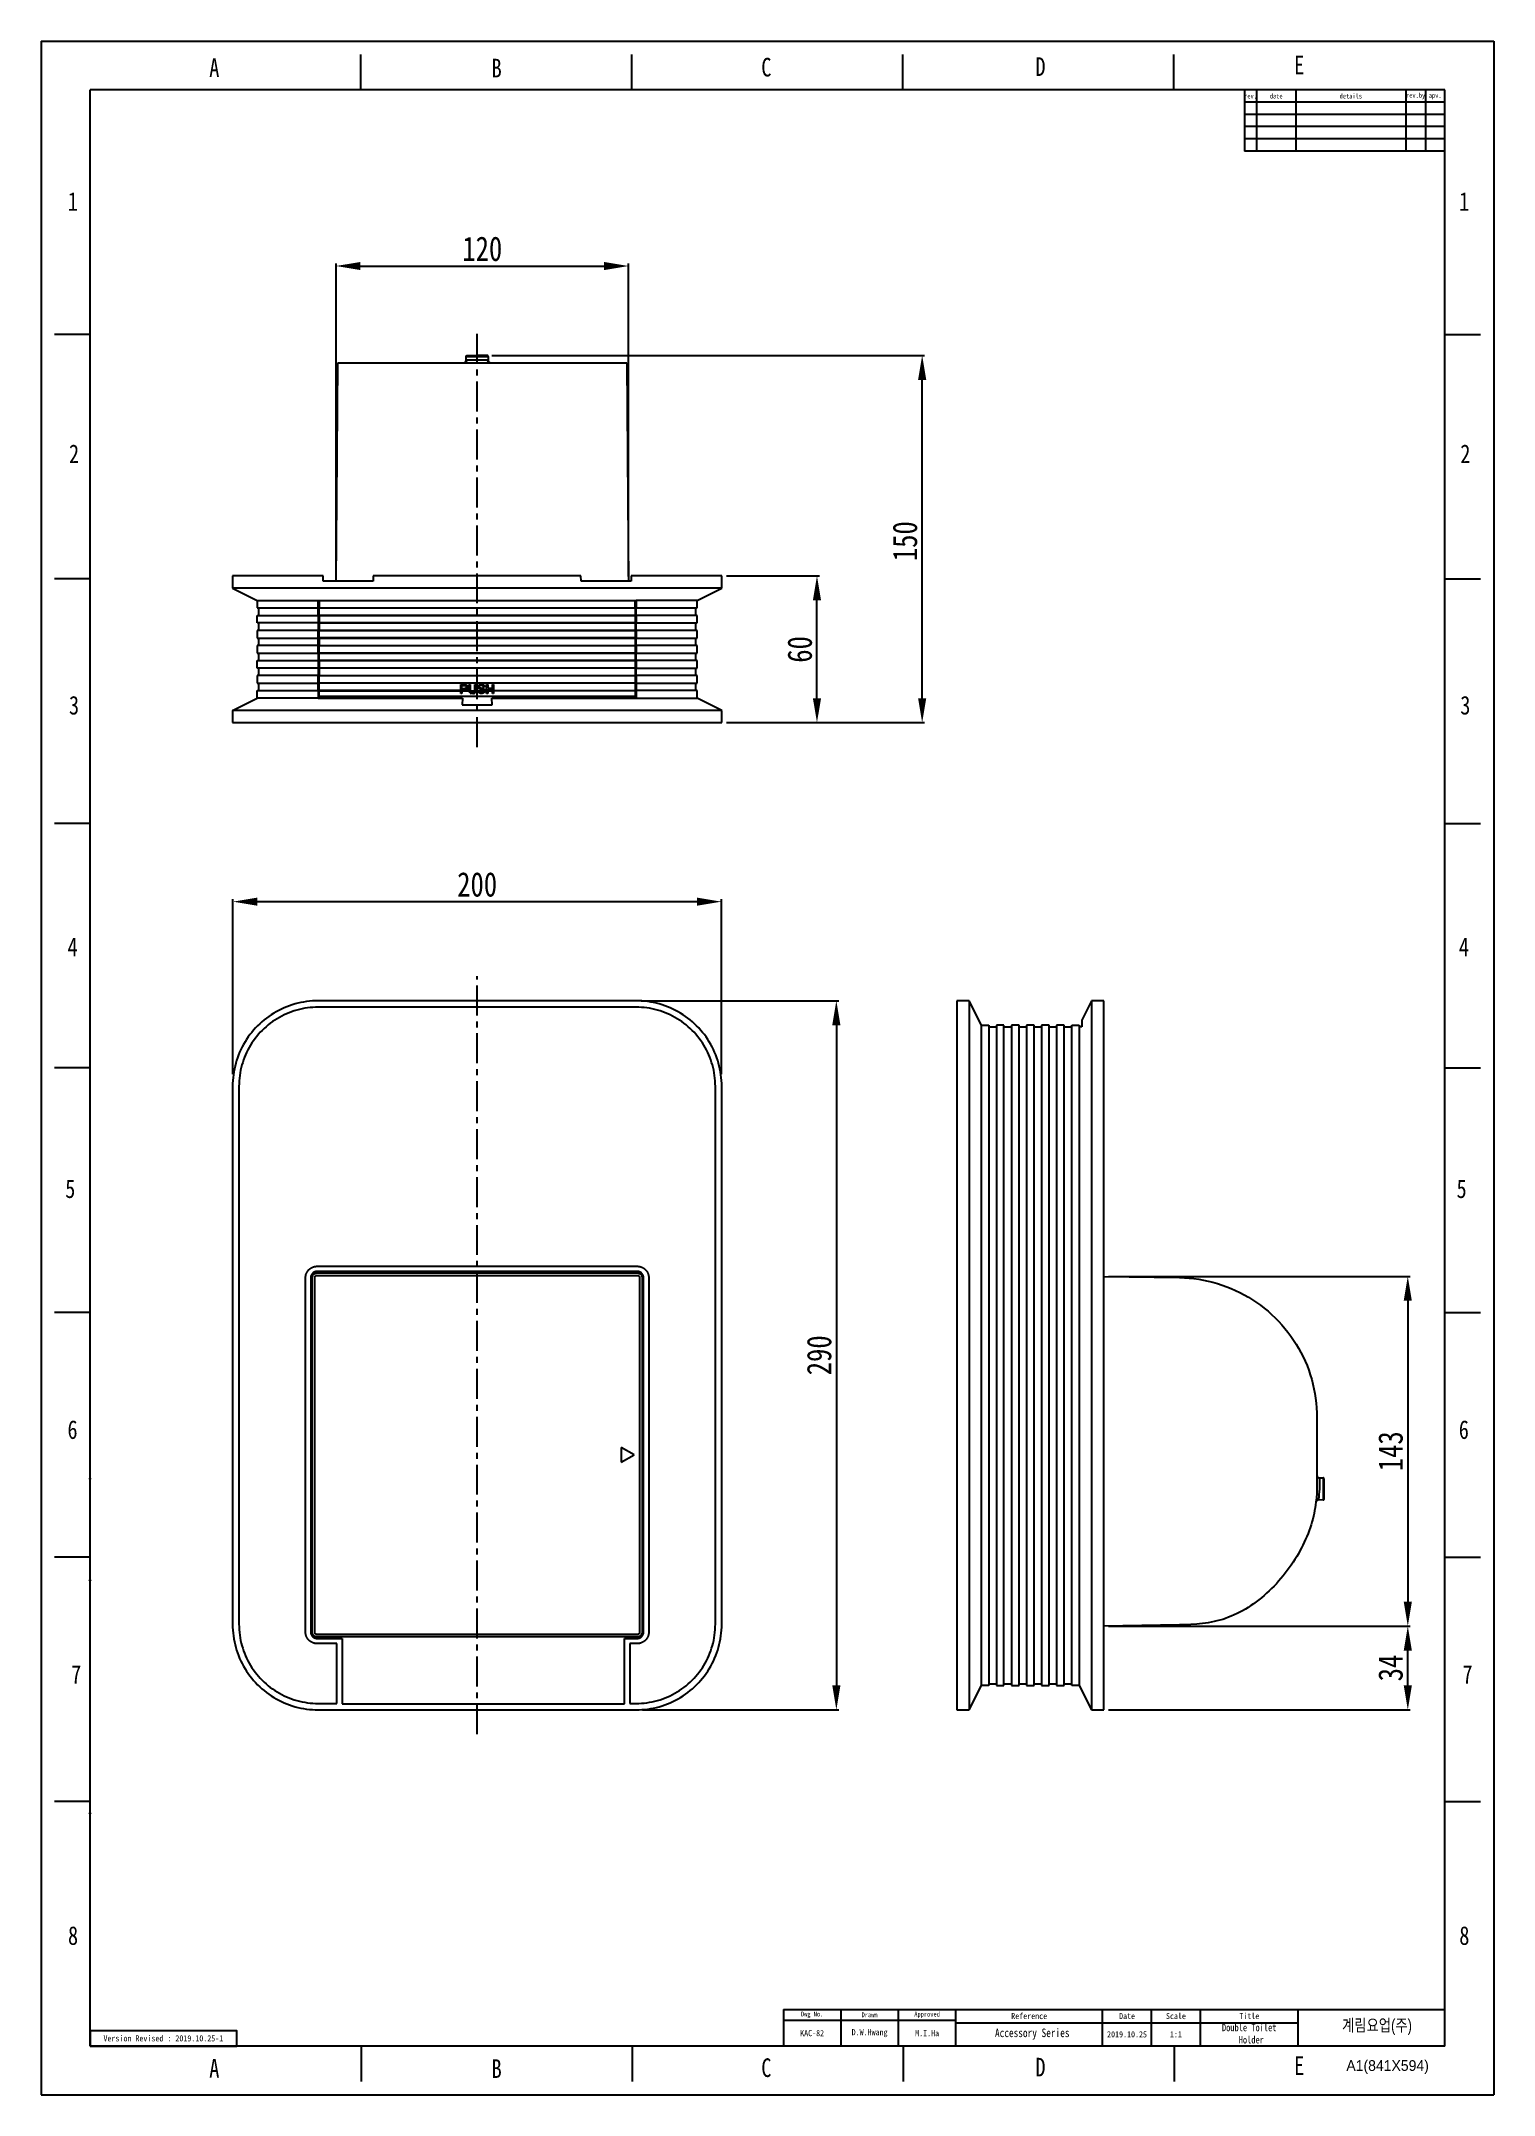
# Model space of a CAD drawing. Header units: millimetres. Extents: x 2797 to 5646, y -2218 to -1126.
# Drawn here: x 2797 to 3391, y -2218 to -1378 of the extents above; entities outside this region: 6.
import ezdxf

# ---------------------------------------------------------------- set-up
doc = ezdxf.new("R2010")
doc.units = ezdxf.units.MM
doc.header["$LTSCALE"] = 32.67
doc.header["$PDMODE"] = 3
doc.header["$PDSIZE"] = 0.3
doc.linetypes.add('CENTER', pattern=[0.6, 0.375, -0.075, 0.075, -0.075])
doc.linetypes.add('CENTERX2', pattern=[101.6, 63.5, -12.7, 12.7, -12.7])
doc.layers.get('0').update_dxf_attribs({"linetype": 'CONTINUOUS'})
doc.layers.get('Defpoints').update_dxf_attribs({"linetype": 'CONTINUOUS'})
for name, color, linetype in [('5', 2, 'CONTINUOUS'), ('______', 1, 'CENTER'), ('FORM', 7, 'CONTINUOUS'), ('OUTLINE', 2, 'CONTINUOUS'), ('TEXT', 2, 'CONTINUOUS')]:
    doc.layers.add(name, color=color, linetype=linetype)
doc.styles.add('ROMANS', font='Gulim.ttf')
doc.styles.get("Standard").update_dxf_attribs({"font": 'txt', "width": 0.8})
doc.dimstyles.new('DIMSTYLE_1', dxfattribs={"dimtxt": 3.5, "dimasz": 3.5, "dimexe": 1, "dimexo": 1, "dimgap": 1, "dimtad": 1, "dimzin": 0, "dimdsep": 46, "dimtxsty": 'Standard', "dimcen": 0, "dimclrd": 5, "dimclre": 5, "dimazin": 0, "dimtp": 0.3, "dimtm": 0.3, "dimtfac": 1, "dimtofl": 0, "dimtmove": 0, "dimatfit": 3, "dimfxl": 0, "dimtolj": 1, "dimtzin": 0, "dimarcsym": 0})

msp = doc.modelspace()

# ---------------------------------------------------------------- texts
at = {"char_height": 7.62, "attachment_point": 5}
for s, width, insert in [('A', 10, (2867.64, -1389.02)), ('B', 10, (2983.09, -1389.19)), ('C', 10, (3093.34, -1388.86)), ('D', 10, (3205.42, -1388.58)), ('E', 10, (3311.22, -1387.95)), ('1', 50, (2809.82, -1443.72)), ('1', 50, (3378.67, -1443.72)), ('2', 50, (2810.3, -1546.92)), ('2', 50, (3379.15, -1546.92)), ('3', 50, (2810.28, -1649.81)), ('3', 50, (3379.13, -1649.81)), ('4', 50, (2809.7, -1748.62)), ('4', 50, (3378.56, -1748.62)), ('5', 50, (2808.75, -1847.55)), ('5', 50, (3377.61, -1847.55)), ('6', 50, (2809.67, -1946.07)), ('6', 50, (3378.53, -1946.07)), ('7', 50, (2811.17, -2046.15)), ('7', 50, (3380.02, -2046.15)), ('8', 50, (2809.89, -2153.01)), ('8', 50, (3378.74, -2153.01)), ('A', 10, (2867.64, -2207.21)), ('B', 10, (2983.09, -2207.38)), ('C', 10, (3093.34, -2207.05)), ('D', 10, (3205.42, -2206.77)), ('E', 10, (3311.22, -2206.13))]:
    msp.add_mtext_dynamic_manual_height_columns(s, width=width, gutter_width=12.5, heights=[0], dxfattribs=dict(at, insert=insert))
at = {"layer": '5', "style": 'ROMANS'}
msp.add_text('A1(841X594)', height=4.375, dxfattribs=at).set_placement((3330.5, -2208.29))
at = {"layer": 'TEXT', "attachment_point": 5}
for s, width, insert, char_height in [('rev.', 5, (3291.32, -1400.63), 2), ('date', 16, (3301.82, -1400.63), 2), ('details', 45, (3332.32, -1400.63), 2), ('rev.by', 8, (3358.82, -1400.63), 2), ('apv.', 8, (3366.82, -1400.63), 2), ('KAC-82', 23.5, (3112.07, -2192.88), 2.5), ('Dwg No.', 23.5, (3112.07, -2185.38), 2), ('D.W.Hwang', 23.5, (3135.57, -2192.88), 2.5), ('Drawn', 23.5, (3135.57, -2185.38), 2), ('Approved', 23.5, (3159.07, -2185.38), 2), ('M.I.Ha', 23.5, (3159.07, -2192.88), 2.5), ('Accessory Series', 60, (3202.07, -2193.25), 3.5), ('Reference', 60, (3200.82, -2185.88), 2.5), ('2019.10.25', 20, (3240.82, -2193.38), 2.5), ('Date', 20, (3240.82, -2185.88), 2.5), ('Scale', 20, (3260.82, -2185.88), 2.5), ('1:1', 20, (3260.82, -2193.38), 2.5), ('Double Toilet \\P Holder', 31.8138, (3290.77, -2193.1), 3), ('Title', 40, (3290.82, -2185.88), 2.5), ('Version Revised : 2019.10.25-1', 60, (2846.82, -2195.01), 2.5)]:
    msp.add_mtext_dynamic_manual_height_columns(s, width=width, gutter_width=12.5, heights=[0], dxfattribs=dict(at, insert=insert, char_height=char_height))
at = {"layer": 'TEXT', "linetype": 'CENTERX2', "insert": (3343, -2190.39), "char_height": 5, "attachment_point": 5}
msp.add_mtext_dynamic_manual_height_columns('{\\fHYGothic-Medium|b0|i0|c129|p18;계림요업(주)}', width=60, gutter_width=12.5, heights=[0], dxfattribs=at)

# ---------------------------------------------------------------- blocks, each defined once
blk = doc.blocks.new('*D59')
at = {"color": 3, "lineweight": -2}
for p, q in [((3077.11, -1596.88), (3115.05, -1596.88)), ((3114.05, -1646.88), (3114.05, -1606.88)), ((3077.11, -1656.88), (3115.05, -1656.88))]:
    blk.add_line(p, q, dxfattribs=at)
at = {"color": 3}
for points in [[(3112.38, -1606.88), (3115.72, -1606.88), (3114.05, -1596.88)], [(3112.38, -1646.88), (3115.72, -1646.88), (3114.05, -1656.88)]]:
    blk.add_solid(points, dxfattribs=at)
at = {"layer": 'Defpoints', "color": 0}
for p in [(3075.11, -1596.88), (3114.05, -1596.88), (3075.11, -1656.88)]:
    blk.add_point(p, dxfattribs=at)
at = {"color": 3, "insert": (3107.05, -1626.93), "char_height": 10, "attachment_point": 5, "rotation": 90}
blk.add_mtext('\\A1;60', dxfattribs=at)
blk = doc.blocks.new('*D60')
at = {"color": 3, "lineweight": -2}
for p, q in [((2981.12, -1506.68), (3158.06, -1506.68)), ((3157.06, -1646.88), (3157.06, -1516.68)), ((3077.11, -1656.88), (3158.06, -1656.88))]:
    blk.add_line(p, q, dxfattribs=at)
at = {"color": 3}
for points in [[(3155.39, -1516.68), (3158.72, -1516.68), (3157.06, -1506.68)], [(3155.39, -1646.88), (3158.72, -1646.88), (3157.06, -1656.88)]]:
    blk.add_solid(points, dxfattribs=at)
at = {"layer": 'Defpoints', "color": 0}
for p in [(2979.12, -1506.68), (3157.06, -1506.68), (3075.11, -1656.88)]:
    blk.add_point(p, dxfattribs=at)
at = {"color": 3, "insert": (3150.06, -1582.67), "char_height": 10, "attachment_point": 5, "rotation": 90}
blk.add_mtext('\\A1;150', dxfattribs=at)
blk = doc.blocks.new('*D61')
at = {"color": 3, "lineweight": -2}
for p, q in [((2917.4, -1597.08), (2917.4, -1469.13)), ((3037.03, -1597.08), (3037.03, -1469.13)), ((2927.4, -1470.13), (3027.03, -1470.13))]:
    blk.add_line(p, q, dxfattribs=at)
at = {"color": 3}
for points in [[(2927.4, -1468.47), (2927.4, -1471.8), (2917.4, -1470.13)], [(3027.03, -1468.47), (3027.03, -1471.8), (3037.03, -1470.13)]]:
    blk.add_solid(points, dxfattribs=at)
at = {"layer": 'Defpoints', "color": 0}
for p in [(3037.03, -1470.13), (2917.4, -1599.08), (3037.03, -1599.08)]:
    blk.add_point(p, dxfattribs=at)
at = {"color": 3, "insert": (2977.21, -1463.13), "char_height": 10, "attachment_point": 5}
blk.add_mtext('\\A1;120', dxfattribs=at)
blk = doc.blocks.new('*D62')
at = {"color": 3, "lineweight": -2}
for p, q in [((2875.25, -1800.65), (2875.25, -1729.1)), ((2885.25, -1730.1), (3064.98, -1730.1)), ((3074.98, -1800.65), (3074.98, -1729.1))]:
    blk.add_line(p, q, dxfattribs=at)
at = {"color": 3}
for points in [[(2885.25, -1728.44), (2885.25, -1731.77), (2875.25, -1730.1)], [(3064.98, -1728.44), (3064.98, -1731.77), (3074.98, -1730.1)]]:
    blk.add_solid(points, dxfattribs=at)
at = {"layer": 'Defpoints', "color": 0}
for p in [(3074.98, -1730.1), (2875.25, -1802.65), (3074.98, -1802.65)]:
    blk.add_point(p, dxfattribs=at)
at = {"color": 3, "insert": (2975.11, -1723.1), "char_height": 10, "attachment_point": 5}
blk.add_mtext('\\A1;200', dxfattribs=at)
blk = doc.blocks.new('*D63')
at = {"color": 3, "lineweight": -2}
for p, q in [((3042.11, -1770.63), (3122.97, -1770.63)), ((3121.97, -1780.63), (3121.97, -2050.62)), ((3042.71, -2060.62), (3122.97, -2060.62))]:
    blk.add_line(p, q, dxfattribs=at)
at = {"color": 3}
for points in [[(3120.3, -1780.63), (3123.64, -1780.63), (3121.97, -1770.63)], [(3120.3, -2050.62), (3123.64, -2050.62), (3121.97, -2060.62)]]:
    blk.add_solid(points, dxfattribs=at)
at = {"layer": 'Defpoints', "color": 0}
for p in [(3040.11, -1770.63), (3040.71, -2060.62), (3121.97, -2060.62)]:
    blk.add_point(p, dxfattribs=at)
at = {"color": 3, "insert": (3114.97, -1915.63), "char_height": 10, "attachment_point": 5, "rotation": 90}
blk.add_mtext('\\A1;290', dxfattribs=at)
blk = doc.blocks.new('*D64')
at = {"color": 3, "lineweight": -2}
for p, q in [((3233.28, -1883.34), (3356.61, -1883.34)), ((3355.61, -1893.34), (3355.61, -2016.42)), ((3233.28, -2026.42), (3356.61, -2026.42))]:
    blk.add_line(p, q, dxfattribs=at)
at = {"color": 3}
for points in [[(3353.95, -1893.34), (3357.28, -1893.34), (3355.61, -1883.34)], [(3353.95, -2016.42), (3357.28, -2016.42), (3355.61, -2026.42)]]:
    blk.add_solid(points, dxfattribs=at)
at = {"layer": 'Defpoints', "color": 0}
for p in [(3231.28, -1883.34), (3231.28, -2026.42), (3355.61, -2026.42)]:
    blk.add_point(p, dxfattribs=at)
at = {"color": 3, "insert": (3348.61, -1954.88), "char_height": 10, "attachment_point": 5, "rotation": 90}
blk.add_mtext('\\A1;143', dxfattribs=at)
blk = doc.blocks.new('*D65')
at = {"color": 3, "lineweight": -2}
for p, q in [((3233.28, -2026.42), (3356.61, -2026.42)), ((3355.61, -2050.63), (3355.61, -2036.42)), ((3233.28, -2060.63), (3356.61, -2060.63))]:
    blk.add_line(p, q, dxfattribs=at)
at = {"color": 3}
for points in [[(3353.95, -2036.42), (3357.28, -2036.42), (3355.61, -2026.42)], [(3353.95, -2050.63), (3357.28, -2050.63), (3355.61, -2060.63)]]:
    blk.add_solid(points, dxfattribs=at)
at = {"layer": 'Defpoints', "color": 0}
for p in [(3231.28, -2026.42), (3355.61, -2026.42), (3231.28, -2060.63)]:
    blk.add_point(p, dxfattribs=at)
at = {"color": 3, "insert": (3348.61, -2043.53), "char_height": 10, "attachment_point": 5, "rotation": 90}
blk.add_mtext('\\A1;34', dxfattribs=at)

# ---------------------------------------------------------------- dimensions: what is measured, and where the dimension line sits
for base, p1, p2, picture, middle in [((3037.03, -1470.13), (2917.4, -1599.08), (3037.03, -1599.08), '*D61', (2977.21, -1463.13)), ((3074.98, -1730.1), (2875.25, -1802.65), (3074.98, -1802.65), '*D62', (2975.11, -1723.1))]:
    dim = msp.add_linear_dim(base=base, p1=p1, p2=p2, dimstyle='DIMSTYLE_1', override={"dimtxt": 10, "dimasz": 10, "dimexo": 2, "dimgap": 2, "dimdec": 0, "dimclrd": 3, "dimclre": 3, "dimclrt": 3, "dimtdec": 0, "dimfxl": 1.25, "dimtfill": 1})
    dim.commit()
    dim.dimension.update_dxf_attribs({"geometry": picture, "text_midpoint": middle})
for base, p2, picture, middle in [((3157.06, -1506.68), (2979.12, -1506.68), '*D60', (3157.06, -1582.67)), ((3114.05, -1596.88), (3075.11, -1596.88), '*D59', (3114.05, -1626.93))]:
    dim = msp.add_linear_dim(base=base, p1=(3075.11, -1656.88), p2=p2, angle=90, dimstyle='DIMSTYLE_1', override={"dimtxt": 10, "dimasz": 10, "dimexo": 2, "dimgap": 2, "dimdec": 0, "dimclrd": 3, "dimclre": 3, "dimclrt": 3, "dimtdec": 0, "dimfxl": 1.25, "dimtfill": 1})
    dim.commit()
    dim.dimension.update_dxf_attribs({"geometry": picture, "text_midpoint": middle, "dimtype": 160})
for base, p1, p2, picture, middle in [((3121.97, -2060.62), (3040.11, -1770.63), (3040.71, -2060.62), '*D63', (3114.97, -1915.63)), ((3355.61, -2026.42), (3231.28, -1883.34), (3231.28, -2026.42), '*D64', (3348.61, -1954.88)), ((3355.61, -2026.42), (3231.28, -2060.63), (3231.28, -2026.42), '*D65', (3348.61, -2043.53))]:
    dim = msp.add_linear_dim(base=base, p1=p1, p2=p2, angle=90, dimstyle='DIMSTYLE_1', override={"dimtxt": 10, "dimasz": 10, "dimexo": 2, "dimgap": 2, "dimdec": 0, "dimclrd": 3, "dimclre": 3, "dimclrt": 3, "dimtdec": 0, "dimfxl": 1.25, "dimtfill": 1})
    dim.commit()
    dim.dimension.update_dxf_attribs({"geometry": picture, "text_midpoint": middle})

# ---------------------------------------------------------------- hatches: boundary and pattern name
at = {"layer": 'TEXT'}
h = msp.add_hatch(color=2, dxfattribs=at)
h.dxf.hatch_style = 2
edge = h.paths.add_edge_path()
edge.add_spline(control_points=[(5600.74, -1126.68), (5600.74, -1127.07), (5601.05, -1127.38), (5601.44, -1127.38), (5601.82, -1127.38), (5602.13, -1127.07), (5602.13, -1126.68), (5602.13, -1126.29), (5601.82, -1125.98), (5601.44, -1125.98), (5601.05, -1125.98), (5600.74, -1126.29), (5600.74, -1126.68)], knot_values=[0, 0, 0, 0, 1, 1, 1, 2, 2, 2, 3, 3, 3, 4, 4, 4, 4], degree=3, periodic=0)
h = msp.add_hatch(color=2, dxfattribs=at)
h.dxf.hatch_style = 2
edge = h.paths.add_edge_path()
edge.add_spline(control_points=[(5633.34, -1126.68), (5633.34, -1127.07), (5633.65, -1127.38), (5634.04, -1127.38), (5634.43, -1127.38), (5634.74, -1127.07), (5634.74, -1126.68), (5634.74, -1126.29), (5634.43, -1125.98), (5634.04, -1125.98), (5633.65, -1125.98), (5633.34, -1126.29), (5633.34, -1126.68)], knot_values=[0, 0, 0, 0, 1, 1, 1, 2, 2, 2, 3, 3, 3, 4, 4, 4, 4], degree=3, periodic=0)
h = msp.add_hatch(color=2, dxfattribs=at)
h.dxf.hatch_style = 2
edge = h.paths.add_edge_path()
edge.add_spline(control_points=[(5644.89, -1128.11), (5644.5, -1128.11), (5644.19, -1128.43), (5644.19, -1128.81), (5644.19, -1129.2), (5644.5, -1129.51), (5644.89, -1129.51), (5645.27, -1129.51), (5645.59, -1129.2), (5645.59, -1128.81), (5645.59, -1128.43), (5645.27, -1128.11), (5644.89, -1128.11)], knot_values=[0, 0, 0, 0, 1, 1, 1, 2, 2, 2, 3, 3, 3, 4, 4, 4, 4], degree=3, periodic=0)
h = msp.add_hatch(color=2, dxfattribs=at)
h.dxf.hatch_style = 2
edge = h.paths.add_edge_path()
edge.add_spline(control_points=[(5198.67, -1748.4), (5198.67, -1748.79), (5198.98, -1749.1), (5199.36, -1749.1), (5199.75, -1749.1), (5200.06, -1748.79), (5200.06, -1748.4), (5200.06, -1748.02), (5199.75, -1747.7), (5199.36, -1747.7), (5198.98, -1747.7), (5198.67, -1748.02), (5198.67, -1748.4)], knot_values=[0, 0, 0, 0, 1, 1, 1, 2, 2, 2, 3, 3, 3, 4, 4, 4, 4], degree=3, periodic=0)
h = msp.add_hatch(color=2, dxfattribs=at)
h.dxf.hatch_style = 2
edge = h.paths.add_edge_path()
edge.add_spline(control_points=[(5231.27, -1748.4), (5231.27, -1748.79), (5231.58, -1749.1), (5231.97, -1749.1), (5232.35, -1749.1), (5232.67, -1748.79), (5232.67, -1748.4), (5232.67, -1748.02), (5232.35, -1747.7), (5231.97, -1747.7), (5231.58, -1747.7), (5231.27, -1748.02), (5231.27, -1748.4)], knot_values=[0, 0, 0, 0, 1, 1, 1, 2, 2, 2, 3, 3, 3, 4, 4, 4, 4], degree=3, periodic=0)
h = msp.add_hatch(color=2, dxfattribs=at)
h.dxf.hatch_style = 2
edge = h.paths.add_edge_path()
edge.add_spline(control_points=[(5242.81, -1749.84), (5242.43, -1749.84), (5242.12, -1750.15), (5242.12, -1750.54), (5242.12, -1750.92), (5242.43, -1751.23), (5242.81, -1751.23), (5243.2, -1751.23), (5243.51, -1750.92), (5243.51, -1750.54), (5243.51, -1750.15), (5243.2, -1749.84), (5242.81, -1749.84)], knot_values=[0, 0, 0, 0, 1, 1, 1, 2, 2, 2, 3, 3, 3, 4, 4, 4, 4], degree=3, periodic=0)

# ---------------------------------------------------------------- linework, layer by layer
at = {"color": 7, "linetype": 'Continuous'}
for p, q in [((2796.82, -1378.13), (3390.82, -1378.13)), ((2796.82, -1378.13), (2796.82, -2218.13)), ((2927.62, -1398.13), (2927.62, -1383.59)), ((3038.42, -1398.13), (3038.42, -1383.59)), ((3149.22, -1398.13), (3149.22, -1383.59)), ((3260.02, -1398.13), (3260.02, -1383.59)), ((3390.82, -1378.13), (3390.82, -2218.13)), ((3370.82, -1398.13), (2816.82, -1398.13)), ((3370.82, -2198.13), (3370.82, -1398.13)), ((2816.82, -1498.13), (2802.29, -1498.13)), ((3370.82, -1498.13), (3385.36, -1498.13)), ((2816.82, -1598.13), (2802.29, -1598.13)), ((3370.82, -1598.13), (3385.36, -1598.13)), ((2816.82, -1698.13), (2802.29, -1698.13)), ((3370.82, -1698.13), (3385.36, -1698.13)), ((2816.82, -1798.13), (2802.29, -1798.13)), ((3370.82, -1798.13), (3385.36, -1798.13)), ((2816.82, -1898.13), (2802.29, -1898.13)), ((3370.82, -1898.13), (3385.36, -1898.13)), ((2816.82, -1998.13), (2802.29, -1998.13)), ((3370.82, -1998.13), (3385.36, -1998.13)), ((2816.82, -2098.13), (2802.29, -2098.13)), ((3370.82, -2098.13), (3385.36, -2098.13)), ((2927.63, -2198.14), (2927.63, -2212.67)), ((3038.43, -2198.13), (3038.43, -2212.67)), ((3149.23, -2198.13), (3149.23, -2212.67)), ((3260.03, -2198.13), (3260.03, -2212.67)), ((2796.82, -2218.13), (3390.82, -2218.13))]:
    msp.add_line(p, q, dxfattribs=at)
at = {"linetype": 'Continuous'}
for p, q in [((2816.82, -2198.13), (2816.82, -1398.13)), ((3370.82, -2198.13), (2816.82, -2198.13))]:
    msp.add_line(p, q, dxfattribs=at)
for p in [(2816.82, -1966.15), (2816.82, -1966.15), (2816.82, -2007.53), (2816.82, -2007.53), (2816.82, -2102.83), (2816.82, -2102.83)]:
    msp.add_point(p)
at = {"layer": '______', "color": 1}
for p, q in [((2975.11, -1666.88), (2975.11, -1496.68)), ((2975.11, -2070.63), (2975.11, -1760.63))]:
    msp.add_line(p, q, dxfattribs=at)
at = {"layer": 'FORM'}
for p, q in [((3288.82, -1398.13), (3288.82, -1423.13)), ((3293.82, -1398.13), (3293.82, -1423.13)), ((3309.82, -1398.13), (3309.82, -1423.13)), ((3354.82, -1398.13), (3354.82, -1423.13)), ((3362.82, -1398.13), (3362.82, -1423.13)), ((3370.82, -1403.13), (3288.82, -1403.13)), ((3370.82, -1408.13), (3288.82, -1408.13)), ((3370.82, -1413.13), (3288.82, -1413.13)), ((3370.82, -1418.13), (3288.82, -1418.13)), ((3370.82, -1423.13), (3288.82, -1423.13)), ((3100.32, -2183.13), (3370.82, -2183.13)), ((3100.32, -2183.13), (3100.32, -2198.13)), ((3123.82, -2183.13), (3123.82, -2198.13)), ((3147.32, -2198.13), (3147.32, -2183.13)), ((3170.82, -2198.13), (3170.82, -2183.13)), ((3230.82, -2198.13), (3230.82, -2183.13)), ((3230.82, -2198.13), (3230.82, -2183.13)), ((3230.82, -2198.13), (3230.82, -2183.13)), ((3250.82, -2198.13), (3250.82, -2183.13)), ((3270.82, -2198.13), (3270.82, -2183.13)), ((3310.82, -2198.13), (3310.82, -2183.13)), ((3170.82, -2187.63), (3100.32, -2187.63)), ((3170.82, -2188.63), (3310.82, -2188.63))]:
    msp.add_line(p, q, dxfattribs=at)
msp.add_lwpolyline([(2816.82, -2198.13), (2876.82, -2198.13), (2876.82, -2191.88), (2816.82, -2191.88)], close=True, dxfattribs=at)
at = {"layer": 'OUTLINE', "color": 7}
for p, q in [((2917.69, -1565.88), (2918.18, -1509.68)), ((2918.18, -1509.68), (3036.25, -1509.68)), ((2969.74, -1509.68), (2969.77, -1509.68)), ((2969.77, -1509.68), (2969.81, -1509.67)), ((2969.81, -1509.67), (2969.84, -1509.66)), ((2969.84, -1509.66), (2969.87, -1509.65)), ((2969.9, -1509.68), (2969.86, -1509.68)), ((2969.87, -1509.65), (2969.9, -1509.64)), ((2969.9, -1509.64), (2969.94, -1509.63)), ((2969.93, -1509.67), (2969.9, -1509.68)), ((2969.96, -1509.67), (2969.93, -1509.67)), ((2969.94, -1509.63), (2969.97, -1509.62)), ((2970, -1509.66), (2969.96, -1509.67)), ((2969.97, -1509.62), (2970, -1509.61)), ((2970, -1509.61), (2970.03, -1509.59)), ((2970.03, -1509.65), (2970, -1509.66)), ((2970.03, -1509.59), (2970.06, -1509.58)), ((2970.06, -1509.65), (2970.03, -1509.65)), ((2970.06, -1509.58), (2970.09, -1509.56)), ((2970.09, -1509.64), (2970.06, -1509.65)), ((2970.09, -1509.56), (2970.12, -1509.54)), ((2970.12, -1509.63), (2970.09, -1509.64)), ((2970.12, -1509.54), (2970.15, -1509.52)), ((2970.16, -1509.61), (2970.12, -1509.63)), ((2970.15, -1509.52), (2970.17, -1509.5)), ((2970.19, -1509.6), (2970.16, -1509.61)), ((2970.17, -1509.5), (2970.2, -1509.48)), ((2970.22, -1509.59), (2970.19, -1509.6)), ((2970.2, -1509.48), (2970.23, -1509.46)), ((2970.25, -1509.57), (2970.22, -1509.59)), ((2970.23, -1509.46), (2970.25, -1509.44)), ((2970.25, -1509.44), (2970.28, -1509.42)), ((2970.28, -1509.56), (2970.25, -1509.57)), ((2970.28, -1509.42), (2970.3, -1509.39)), ((2970.31, -1509.54), (2970.28, -1509.56)), ((2970.3, -1509.39), (2970.33, -1509.37)), ((2970.33, -1509.52), (2970.31, -1509.54)), ((2970.33, -1509.37), (2970.35, -1509.34)), ((2970.36, -1509.5), (2970.33, -1509.52)), ((2970.35, -1509.34), (2970.37, -1509.31)), ((2970.39, -1509.48), (2970.36, -1509.5)), ((2970.37, -1509.31), (2970.39, -1509.29)), ((2970.39, -1509.29), (2970.41, -1509.26)), ((2970.42, -1509.46), (2970.39, -1509.48)), ((2970.41, -1509.26), (2970.43, -1509.23)), ((2970.44, -1509.44), (2970.42, -1509.46)), ((2970.43, -1509.23), (2970.45, -1509.2)), ((2970.47, -1509.42), (2970.44, -1509.44)), ((2970.45, -1509.2), (2970.46, -1509.17)), ((2970.46, -1509.17), (2970.48, -1509.14)), ((2970.49, -1509.39), (2970.47, -1509.42)), ((2970.48, -1509.14), (2970.49, -1509.11)), ((2970.49, -1509.11), (2970.51, -1509.08)), ((2970.51, -1509.37), (2970.49, -1509.39)), ((2970.51, -1509.08), (2970.52, -1509.05)), ((2970.54, -1509.34), (2970.51, -1509.37)), ((2970.52, -1509.05), (2970.53, -1509.02)), ((2970.53, -1509.02), (2970.54, -1508.98)), ((2970.54, -1508.98), (2970.55, -1508.95)), ((2970.56, -1509.32), (2970.54, -1509.34)), ((2970.55, -1508.95), (2970.56, -1508.92)), ((2970.56, -1508.89), (2970.57, -1508.85)), ((2970.56, -1508.92), (2970.56, -1508.89)), ((2970.58, -1509.29), (2970.56, -1509.32)), ((2970.57, -1508.82), (2970.58, -1508.78)), ((2970.57, -1508.85), (2970.57, -1508.82)), ((2970.58, -1508.72), (2970.61, -1507.17)), ((2970.78, -1508.7), (2970.58, -1508.72)), ((2970.58, -1508.75), (2970.58, -1508.72)), ((2970.58, -1508.78), (2970.58, -1508.75)), ((2970.6, -1509.27), (2970.58, -1509.29)), ((2970.62, -1509.24), (2970.6, -1509.27)), ((2970.61, -1507.1), (2970.62, -1507.09)), ((2970.61, -1507.12), (2970.61, -1507.1)), ((2970.61, -1507.14), (2970.61, -1507.12)), ((2970.61, -1507.15), (2970.61, -1507.14)), ((2970.61, -1507.17), (2970.61, -1507.15)), ((2970.61, -1507.17), (2975.11, -1507.17)), ((2970.62, -1507.05), (2970.63, -1507.04)), ((2970.62, -1507.07), (2970.62, -1507.05)), ((2970.62, -1507.09), (2970.62, -1507.07)), ((2970.64, -1509.21), (2970.62, -1509.24)), ((2970.63, -1507.02), (2970.64, -1507)), ((2970.63, -1507.04), (2970.63, -1507.02)), ((2970.64, -1507), (2970.65, -1506.99)), ((2970.65, -1509.18), (2970.64, -1509.21)), ((2970.65, -1506.97), (2970.66, -1506.96)), ((2970.65, -1506.99), (2970.65, -1506.97)), ((2970.67, -1509.15), (2970.65, -1509.18)), ((2970.66, -1506.96), (2970.67, -1506.94)), ((2970.67, -1506.94), (2970.68, -1506.93)), ((2970.68, -1509.12), (2970.67, -1509.15)), ((2970.68, -1506.93), (2970.69, -1506.91)), ((2970.7, -1509.09), (2970.68, -1509.12)), ((2970.69, -1506.9), (2970.7, -1506.88)), ((2970.69, -1506.91), (2970.69, -1506.9)), ((2970.7, -1506.88), (2970.72, -1506.87)), ((2970.71, -1509.06), (2970.7, -1509.09)), ((2970.72, -1509.03), (2970.71, -1509.06)), ((2970.72, -1506.87), (2970.73, -1506.86)), ((2970.73, -1509), (2970.72, -1509.03)), ((2970.73, -1506.86), (2970.74, -1506.84)), ((2970.74, -1508.96), (2970.73, -1509)), ((2970.74, -1506.84), (2970.75, -1506.83)), ((2970.75, -1508.93), (2970.74, -1508.96)), ((2970.75, -1506.83), (2970.76, -1506.82)), ((2970.76, -1508.9), (2970.75, -1508.93)), ((2970.76, -1506.82), (2970.77, -1506.81)), ((2970.77, -1508.83), (2970.76, -1508.87)), ((2970.76, -1508.87), (2970.76, -1508.9)), ((2970.77, -1506.81), (2970.79, -1506.8)), ((2970.78, -1508.73), (2970.77, -1508.77)), ((2970.77, -1508.77), (2970.77, -1508.8)), ((2970.77, -1508.8), (2970.77, -1508.83)), ((2979.45, -1508.7), (2970.78, -1508.7)), ((2970.78, -1508.7), (2970.78, -1508.73)), ((2970.79, -1506.8), (2970.8, -1506.78)), ((2970.8, -1506.78), (2970.82, -1506.77)), ((2970.82, -1506.77), (2970.83, -1506.76)), ((2970.83, -1506.76), (2970.84, -1506.76)), ((2970.84, -1506.76), (2970.86, -1506.75)), ((2970.86, -1506.75), (2970.87, -1506.74)), ((2970.87, -1506.74), (2970.89, -1506.73)), ((2970.89, -1506.73), (2970.91, -1506.72)), ((2970.91, -1506.72), (2970.92, -1506.72)), ((2970.92, -1506.72), (2970.94, -1506.71)), ((2970.94, -1506.71), (2970.95, -1506.7)), ((2970.95, -1506.7), (2970.97, -1506.7)), ((2970.97, -1506.7), (2970.99, -1506.7)), ((2970.99, -1506.7), (2971, -1506.69)), ((2971, -1506.69), (2971.02, -1506.69)), ((2971.02, -1506.69), (2971.04, -1506.69)), ((2971.04, -1506.69), (2971.05, -1506.68)), ((2971.05, -1506.68), (2971.07, -1506.68)), ((2971.07, -1506.68), (2971.09, -1506.68)), ((2971.09, -1506.68), (2971.11, -1506.68)), ((2971.11, -1506.68), (2975.11, -1506.68)), ((2979.12, -1506.68), (2975.11, -1506.68)), ((2975.11, -1506.68), (2975.11, -1507.17)), ((2975.11, -1507.17), (2979.62, -1507.17)), ((2979.14, -1506.68), (2979.12, -1506.68)), ((2979.16, -1506.68), (2979.14, -1506.68)), ((2979.18, -1506.68), (2979.16, -1506.68)), ((2979.19, -1506.69), (2979.18, -1506.68)), ((2979.21, -1506.69), (2979.19, -1506.69)), ((2979.23, -1506.69), (2979.21, -1506.69)), ((2979.24, -1506.7), (2979.23, -1506.69)), ((2979.26, -1506.7), (2979.24, -1506.7)), ((2979.28, -1506.7), (2979.26, -1506.7)), ((2979.29, -1506.71), (2979.28, -1506.7)), ((2979.31, -1506.72), (2979.29, -1506.71)), ((2979.32, -1506.72), (2979.31, -1506.72)), ((2979.34, -1506.73), (2979.32, -1506.72)), ((2979.36, -1506.74), (2979.34, -1506.73)), ((2979.37, -1506.75), (2979.36, -1506.74)), ((2979.39, -1506.76), (2979.37, -1506.75)), ((2979.4, -1506.76), (2979.39, -1506.76)), ((2979.41, -1506.77), (2979.4, -1506.76)), ((2979.43, -1506.78), (2979.41, -1506.77)), ((2979.44, -1506.8), (2979.43, -1506.78)), ((2979.46, -1506.81), (2979.44, -1506.8)), ((2979.45, -1508.73), (2979.45, -1508.7)), ((2979.45, -1508.7), (2979.65, -1508.72)), ((2979.45, -1508.77), (2979.45, -1508.73)), ((2979.46, -1508.8), (2979.45, -1508.77)), ((2979.47, -1506.82), (2979.46, -1506.81)), ((2979.46, -1508.83), (2979.46, -1508.8)), ((2979.47, -1508.87), (2979.46, -1508.83)), ((2979.48, -1506.83), (2979.47, -1506.82)), ((2979.47, -1508.9), (2979.47, -1508.87)), ((2979.48, -1508.93), (2979.47, -1508.9)), ((2979.49, -1506.84), (2979.48, -1506.83)), ((2979.49, -1508.96), (2979.48, -1508.93)), ((2979.5, -1506.86), (2979.49, -1506.84)), ((2979.5, -1509), (2979.49, -1508.96)), ((2979.51, -1506.87), (2979.5, -1506.86)), ((2979.51, -1509.03), (2979.5, -1509)), ((2979.52, -1506.88), (2979.51, -1506.87)), ((2979.52, -1509.06), (2979.51, -1509.03)), ((2979.53, -1506.9), (2979.52, -1506.88)), ((2979.53, -1509.09), (2979.52, -1509.06)), ((2979.54, -1506.91), (2979.53, -1506.9)), ((2979.55, -1509.12), (2979.53, -1509.09)), ((2979.55, -1506.93), (2979.54, -1506.91)), ((2979.56, -1506.94), (2979.55, -1506.93)), ((2979.56, -1509.15), (2979.55, -1509.12)), ((2979.57, -1506.96), (2979.56, -1506.94)), ((2979.58, -1509.18), (2979.56, -1509.15)), ((2979.58, -1506.97), (2979.57, -1506.96)), ((2979.58, -1506.99), (2979.58, -1506.97)), ((2979.59, -1507), (2979.58, -1506.99)), ((2979.59, -1509.21), (2979.58, -1509.18)), ((2979.6, -1507.02), (2979.59, -1507)), ((2979.61, -1509.24), (2979.59, -1509.21)), ((2979.6, -1507.04), (2979.6, -1507.02)), ((2979.61, -1507.05), (2979.6, -1507.04)), ((2979.61, -1507.07), (2979.61, -1507.05)), ((2979.61, -1507.09), (2979.61, -1507.07)), ((2979.62, -1507.1), (2979.61, -1507.09)), ((2979.63, -1509.27), (2979.61, -1509.24)), ((2979.62, -1507.12), (2979.62, -1507.1)), ((2979.62, -1507.14), (2979.62, -1507.12)), ((2979.62, -1507.15), (2979.62, -1507.14)), ((2979.62, -1507.17), (2979.62, -1507.15)), ((2979.62, -1507.17), (2979.65, -1508.71)), ((2979.65, -1509.29), (2979.63, -1509.27)), ((2979.65, -1508.72), (2979.65, -1508.75)), ((2979.65, -1508.75), (2979.65, -1508.78)), ((2979.65, -1508.78), (2979.66, -1508.82)), ((2979.67, -1509.32), (2979.65, -1509.29)), ((2979.66, -1508.82), (2979.66, -1508.85)), ((2979.66, -1508.85), (2979.67, -1508.88)), ((2979.67, -1508.88), (2979.67, -1508.92)), ((2979.67, -1508.92), (2979.68, -1508.95)), ((2979.69, -1509.34), (2979.67, -1509.32)), ((2979.68, -1508.95), (2979.69, -1508.98)), ((2979.69, -1508.98), (2979.7, -1509.02)), ((2979.72, -1509.37), (2979.69, -1509.34)), ((2979.7, -1509.02), (2979.71, -1509.05)), ((2979.71, -1509.05), (2979.72, -1509.08)), ((2979.72, -1509.08), (2979.74, -1509.11)), ((2979.74, -1509.39), (2979.72, -1509.37)), ((2979.74, -1509.11), (2979.75, -1509.14)), ((2979.76, -1509.42), (2979.74, -1509.39)), ((2979.75, -1509.14), (2979.77, -1509.17)), ((2979.79, -1509.44), (2979.76, -1509.42)), ((2979.77, -1509.17), (2979.78, -1509.2)), ((2979.78, -1509.2), (2979.8, -1509.23)), ((2979.81, -1509.46), (2979.79, -1509.44)), ((2979.8, -1509.23), (2979.82, -1509.26)), ((2979.84, -1509.48), (2979.81, -1509.46)), ((2979.82, -1509.26), (2979.84, -1509.29)), ((2979.84, -1509.29), (2979.86, -1509.31)), ((2979.87, -1509.5), (2979.84, -1509.48)), ((2979.86, -1509.31), (2979.88, -1509.34)), ((2979.89, -1509.52), (2979.87, -1509.5)), ((2979.88, -1509.34), (2979.9, -1509.36)), ((2979.92, -1509.54), (2979.89, -1509.52)), ((2979.9, -1509.36), (2979.92, -1509.39)), ((2979.92, -1509.39), (2979.95, -1509.41)), ((2979.95, -1509.56), (2979.92, -1509.54)), ((2979.95, -1509.41), (2979.97, -1509.44)), ((2979.98, -1509.57), (2979.95, -1509.56)), ((2979.97, -1509.44), (2980, -1509.46)), ((2980.01, -1509.59), (2979.98, -1509.57)), ((2980, -1509.46), (2980.02, -1509.48)), ((2980.04, -1509.6), (2980.01, -1509.59)), ((2980.02, -1509.48), (2980.05, -1509.5)), ((2980.07, -1509.61), (2980.04, -1509.6)), ((2980.05, -1509.5), (2980.08, -1509.52)), ((2980.1, -1509.63), (2980.07, -1509.61)), ((2980.08, -1509.52), (2980.11, -1509.54)), ((2980.14, -1509.64), (2980.1, -1509.63)), ((2980.11, -1509.54), (2980.14, -1509.56)), ((2980.14, -1509.56), (2980.17, -1509.57)), ((2980.17, -1509.65), (2980.14, -1509.64)), ((2980.17, -1509.57), (2980.2, -1509.59)), ((2980.2, -1509.65), (2980.17, -1509.65)), ((2980.2, -1509.59), (2980.23, -1509.6)), ((2980.23, -1509.66), (2980.2, -1509.65)), ((2980.23, -1509.6), (2980.26, -1509.62)), ((2980.27, -1509.67), (2980.23, -1509.66)), ((2980.26, -1509.62), (2980.29, -1509.63)), ((2980.3, -1509.67), (2980.27, -1509.67)), ((2980.29, -1509.63), (2980.32, -1509.64)), ((2980.33, -1509.68), (2980.3, -1509.67)), ((2980.32, -1509.64), (2980.35, -1509.65)), ((2980.37, -1509.68), (2980.33, -1509.68)), ((2980.35, -1509.65), (2980.39, -1509.66)), ((2980.39, -1509.66), (2980.42, -1509.67)), ((2980.42, -1509.67), (2980.45, -1509.68)), ((2980.45, -1509.68), (2980.49, -1509.68)), ((3036.25, -1509.68), (3036.74, -1565.88)), ((2917.4, -1599.08), (2917.69, -1565.88)), ((3036.74, -1565.88), (3037.03, -1599.08)), ((2875.14, -1596.88), (2875.11, -1596.88)), ((2875.11, -1596.88), (2875.11, -1601.88)), ((2875.11, -1601.88), (2885.11, -1606.88)), ((2910.11, -1601.88), (2875.11, -1601.88)), ((2877.16, -1596.88), (2875.14, -1596.88)), ((2878.06, -1596.88), (2877.16, -1596.88)), ((2878.5, -1596.88), (2878.06, -1596.88)), ((2881.36, -1596.88), (2878.5, -1596.88)), ((2884.99, -1596.88), (2881.36, -1596.88)), ((2896.13, -1596.88), (2884.99, -1596.88)), ((2910.11, -1596.88), (2896.13, -1596.88)), ((2912.16, -1596.88), (2910.11, -1596.88)), ((3040.11, -1601.88), (2910.11, -1601.88)), ((2912.2, -1599.08), (2912.16, -1596.88)), ((2932.63, -1599.08), (2912.2, -1599.08)), ((2932.66, -1596.88), (2932.63, -1599.08)), ((3017.56, -1596.88), (2932.66, -1596.88)), ((3017.6, -1599.08), (3017.56, -1596.88)), ((3038.03, -1599.08), (3017.6, -1599.08)), ((3038.06, -1596.88), (3038.03, -1599.08)), ((3040.11, -1596.88), (3038.06, -1596.88)), ((3075.11, -1596.88), (3040.11, -1596.88)), ((3075.11, -1601.88), (3040.11, -1601.88)), ((3065.11, -1606.88), (3075.11, -1601.88)), ((3075.11, -1601.88), (3075.11, -1596.88)), ((2885.11, -1606.88), (2885.11, -1609.96)), ((2885.11, -1606.88), (2886.75, -1606.88)), ((2885.11, -1609.96), (2910.11, -1609.96)), ((2885.71, -1609.96), (2885.71, -1613.03)), ((2886.75, -1606.88), (2888.97, -1606.88)), ((2888.97, -1606.88), (2910.11, -1606.88)), ((2910.11, -1609.96), (2910.11, -1606.88)), ((2910.11, -1606.88), (3040.11, -1606.88)), ((2910.11, -1613.03), (2910.11, -1609.96)), ((3039.74, -1607.02), (2910.49, -1607.02)), ((2910.49, -1607.02), (2910.56, -1609.95)), ((2910.55, -1609.96), (2910.56, -1609.95)), ((2910.55, -1613.03), (2910.55, -1609.96)), ((2910.55, -1609.96), (3039.68, -1609.96)), ((2910.56, -1609.95), (3039.67, -1609.95)), ((3039.67, -1609.95), (3039.74, -1607.02)), ((3039.68, -1609.96), (3039.67, -1609.95)), ((3039.68, -1609.96), (3039.68, -1613.03)), ((3061.1, -1606.88), (3040.11, -1606.88)), ((3040.11, -1606.88), (3040.11, -1609.96)), ((3040.11, -1613.03), (3040.11, -1609.96)), ((3040.11, -1609.96), (3065.11, -1609.96)), ((3063.48, -1606.88), (3061.1, -1606.88)), ((3065.11, -1606.88), (3063.48, -1606.88)), ((3064.51, -1613.03), (3064.51, -1609.96)), ((3065.11, -1609.96), (3065.11, -1606.88)), ((2885.11, -1616.11), (2885.11, -1613.03)), ((2885.11, -1613.03), (2910.11, -1613.03)), ((2910.11, -1616.11), (2885.11, -1616.11)), ((2910.11, -1619.19), (2885.11, -1619.19)), ((2885.11, -1619.19), (2885.11, -1622.27)), ((2885.71, -1616.11), (2885.71, -1619.19)), ((2910.11, -1613.03), (2910.11, -1616.11)), ((2910.11, -1616.11), (2910.11, -1619.19)), ((2910.11, -1622.27), (2910.11, -1619.19)), ((2910.56, -1613.05), (2910.55, -1613.03)), ((2910.55, -1613.03), (3039.68, -1613.03)), ((2910.56, -1616.1), (2910.55, -1616.11)), ((2910.55, -1616.11), (3039.68, -1616.11)), ((2910.55, -1616.11), (2910.55, -1619.19)), ((2910.56, -1619.2), (2910.55, -1619.19)), ((2910.55, -1619.19), (3039.68, -1619.19)), ((2910.56, -1613.05), (2910.56, -1616.1)), ((3039.67, -1613.05), (2910.56, -1613.05)), ((3039.67, -1616.1), (2910.56, -1616.1)), ((2910.56, -1622.26), (2910.56, -1619.2)), ((3039.67, -1619.2), (2910.56, -1619.2)), ((3039.68, -1613.03), (3039.67, -1613.05)), ((3039.67, -1613.05), (3039.67, -1616.1)), ((3039.67, -1616.1), (3039.68, -1616.11)), ((3039.68, -1619.19), (3039.67, -1619.2)), ((3039.67, -1619.2), (3039.67, -1622.26)), ((3039.68, -1616.11), (3039.68, -1619.19)), ((3040.1, -1619.19), (3040.11, -1619.19)), ((3040.11, -1613.03), (3040.11, -1616.11)), ((3065.11, -1613.03), (3040.11, -1613.03)), ((3040.11, -1619.19), (3040.11, -1616.11)), ((3040.11, -1616.11), (3065.11, -1616.11)), ((3040.11, -1619.19), (3040.11, -1622.27)), ((3065.11, -1619.19), (3040.11, -1619.19)), ((3064.51, -1619.19), (3064.51, -1616.11)), ((3065.11, -1616.11), (3065.11, -1613.03)), ((3065.11, -1622.27), (3065.11, -1619.19)), ((2885.11, -1622.27), (2910.11, -1622.27)), ((2910.11, -1625.34), (2885.11, -1625.34)), ((2885.11, -1625.34), (2885.11, -1628.42)), ((2885.11, -1628.42), (2910.11, -1628.42)), ((2885.71, -1622.27), (2885.71, -1625.34)), ((2885.71, -1628.42), (2885.71, -1631.5)), ((2910.11, -1625.34), (2910.11, -1622.27)), ((2910.11, -1628.42), (2910.11, -1625.34)), ((2910.11, -1628.42), (2910.11, -1631.5)), ((2910.56, -1622.26), (2910.55, -1622.27)), ((2910.55, -1622.27), (3039.68, -1622.27)), ((2910.55, -1622.27), (2910.55, -1625.34)), ((2910.55, -1625.34), (2910.56, -1625.35)), ((2910.55, -1625.34), (3039.68, -1625.34)), ((2910.55, -1628.42), (2910.56, -1628.41)), ((2910.55, -1631.5), (2910.55, -1628.42)), ((2910.55, -1628.42), (3039.68, -1628.42)), ((3039.67, -1622.26), (2910.56, -1622.26)), ((2910.56, -1628.41), (2910.56, -1625.35)), ((2910.56, -1625.35), (3039.67, -1625.35)), ((3039.67, -1628.41), (2910.56, -1628.41)), ((3039.68, -1622.27), (3039.67, -1622.26)), ((3039.68, -1625.34), (3039.67, -1625.35)), ((3039.67, -1625.35), (3039.67, -1628.41)), ((3039.67, -1628.41), (3039.68, -1628.42)), ((3039.68, -1622.27), (3039.68, -1625.34)), ((3039.68, -1628.42), (3039.68, -1631.5)), ((3040.11, -1625.34), (3040.11, -1622.27)), ((3040.11, -1622.27), (3065.11, -1622.27)), ((3040.11, -1625.34), (3040.11, -1628.42)), ((3065.11, -1625.34), (3040.11, -1625.34)), ((3040.11, -1631.5), (3040.11, -1628.42)), ((3040.11, -1628.42), (3065.11, -1628.42)), ((3064.51, -1625.34), (3064.51, -1622.27)), ((3064.51, -1631.5), (3064.51, -1628.42)), ((3065.11, -1628.42), (3065.11, -1625.34)), ((2885.11, -1634.57), (2885.11, -1631.5)), ((2885.11, -1631.5), (2910.11, -1631.5)), ((2910.11, -1634.57), (2885.11, -1634.57)), ((2910.11, -1637.65), (2885.11, -1637.65)), ((2885.11, -1637.65), (2885.11, -1640.73)), ((2885.71, -1634.57), (2885.71, -1637.65)), ((2910.11, -1631.5), (2910.11, -1634.57)), ((2910.11, -1634.57), (2910.11, -1637.65)), ((2910.11, -1640.73), (2910.11, -1637.65)), ((3039.68, -1631.5), (2910.55, -1631.5)), ((2910.55, -1631.5), (2910.56, -1631.51)), ((2910.56, -1634.56), (2910.55, -1634.57)), ((2910.55, -1634.57), (2910.55, -1637.65)), ((3039.68, -1634.57), (2910.55, -1634.57)), ((2910.56, -1637.66), (2910.55, -1637.65)), ((2910.55, -1637.65), (3039.68, -1637.65)), ((2910.56, -1631.51), (2910.56, -1634.56)), ((2910.56, -1631.51), (3039.67, -1631.51)), ((3039.67, -1634.56), (2910.56, -1634.56)), ((2910.56, -1637.66), (3039.67, -1637.66)), ((2910.56, -1640.72), (2910.56, -1637.66)), ((3039.68, -1631.5), (3039.67, -1631.51)), ((3039.67, -1631.51), (3039.67, -1634.56)), ((3039.67, -1634.56), (3039.68, -1634.57)), ((3039.68, -1637.65), (3039.67, -1637.66)), ((3039.67, -1637.66), (3039.67, -1640.72)), ((3039.68, -1634.57), (3039.68, -1637.65)), ((3040.11, -1631.5), (3040.11, -1634.57)), ((3065.11, -1631.5), (3040.11, -1631.5)), ((3040.11, -1637.65), (3040.11, -1634.57)), ((3040.11, -1634.57), (3065.11, -1634.57)), ((3065.11, -1637.65), (3040.11, -1637.65)), ((3040.11, -1637.65), (3040.11, -1640.73)), ((3064.51, -1637.65), (3064.51, -1634.57)), ((3065.11, -1634.57), (3065.11, -1631.5)), ((3065.11, -1640.73), (3065.11, -1637.65)), ((2885.11, -1640.73), (2910.11, -1640.73)), ((2885.11, -1646.88), (2885.11, -1643.8)), ((2885.11, -1643.8), (2910.11, -1643.8)), ((2885.71, -1640.73), (2885.71, -1643.8)), ((2910.11, -1643.8), (2910.11, -1640.73)), ((2910.11, -1640.73), (2910.13, -1640.73)), ((2910.11, -1643.8), (2910.11, -1646.88)), ((2910.55, -1640.73), (2910.56, -1640.72)), ((2910.55, -1643.8), (2910.55, -1640.73)), ((3039.68, -1640.73), (2910.55, -1640.73)), ((2910.56, -1643.81), (2910.55, -1643.8)), ((2968.4, -1643.8), (2910.55, -1643.8)), ((3039.67, -1640.72), (2910.56, -1640.72)), ((2910.56, -1646.19), (2910.56, -1643.81)), ((2910.56, -1643.81), (2968.4, -1643.81)), ((3039.67, -1646.19), (2910.56, -1646.19)), ((2971.84, -1643.8), (2968.89, -1643.8)), ((2968.89, -1643.81), (2971.84, -1643.81)), ((2972.34, -1643.81), (2974.18, -1643.81)), ((2975.36, -1643.8), (2974.67, -1643.8)), ((2974.67, -1643.81), (2975.36, -1643.81)), ((2975.87, -1643.81), (2977.75, -1643.81)), ((2978.25, -1643.81), (2978.96, -1643.81)), ((2979.45, -1643.8), (2981.34, -1643.8)), ((2979.45, -1643.81), (2981.34, -1643.81)), ((2981.83, -1643.8), (3039.68, -1643.8)), ((3039.67, -1643.81), (2981.83, -1643.81)), ((3039.67, -1640.72), (3039.68, -1640.73)), ((3039.68, -1643.8), (3039.67, -1643.81)), ((3039.67, -1643.81), (3039.67, -1646.19)), ((3039.68, -1640.73), (3039.68, -1643.8)), ((3040.11, -1640.73), (3065.11, -1640.73)), ((3040.11, -1640.73), (3040.11, -1643.8)), ((3065.11, -1643.8), (3040.11, -1643.8)), ((3040.11, -1643.8), (3040.11, -1646.88)), ((3064.51, -1643.8), (3064.51, -1640.73)), ((3065.11, -1646.88), (3065.11, -1643.8)), ((2875.11, -1651.88), (2885.11, -1646.88)), ((2910.11, -1651.88), (2875.11, -1651.88)), ((2875.11, -1651.88), (2875.11, -1656.88)), ((2910.11, -1646.88), (2885.11, -1646.88)), ((2910.11, -1646.88), (2969.11, -1646.88)), ((3040.11, -1651.88), (2910.11, -1651.88)), ((2969.11, -1646.88), (2969.01, -1649.54)), ((2969.01, -1649.54), (2981.22, -1649.54)), ((2981.22, -1649.54), (2981.12, -1646.88)), ((2981.12, -1646.88), (3040.11, -1646.88)), ((3040.11, -1646.88), (3065.11, -1646.88)), ((3075.11, -1651.88), (3040.11, -1651.88)), ((3075.11, -1651.88), (3065.11, -1646.88)), ((3075.11, -1656.88), (3075.11, -1651.88)), ((2875.11, -1656.88), (2910.11, -1656.88)), ((2910.11, -1656.88), (3040.11, -1656.88)), ((3040.11, -1656.88), (3075.11, -1656.88)), ((2899.53, -1772.27), (2898.39, -1772.66)), ((2900.67, -1771.93), (2899.53, -1772.27)), ((2901.83, -1771.63), (2900.67, -1771.93)), ((2902.99, -1771.37), (2901.83, -1771.63)), ((2904.17, -1771.14), (2902.99, -1771.37)), ((2905.35, -1770.96), (2904.17, -1771.14)), ((2906.54, -1770.82), (2905.35, -1770.96)), ((2907.73, -1770.72), (2906.54, -1770.82)), ((2908.92, -1770.65), (2907.73, -1770.72)), ((2910.11, -1770.63), (2908.92, -1770.65)), ((3040.11, -1770.63), (2910.11, -1770.63)), ((3041.31, -1770.65), (3040.11, -1770.63)), ((3042.5, -1770.72), (3041.31, -1770.65)), ((3043.69, -1770.82), (3042.5, -1770.72)), ((3044.88, -1770.96), (3043.69, -1770.82)), ((3046.06, -1771.14), (3044.88, -1770.96)), ((3047.24, -1771.37), (3046.06, -1771.14)), ((3048.4, -1771.63), (3047.24, -1771.37)), ((3049.56, -1771.93), (3048.4, -1771.63)), ((3050.7, -1772.27), (3049.56, -1771.93)), ((3051.84, -1772.66), (3050.7, -1772.27)), ((3176.28, -1770.63), (3171.28, -1770.63)), ((3171.28, -1770.63), (3171.28, -1805.63)), ((3176.28, -1770.63), (3176.28, -1805.63)), ((3181.28, -1780.63), (3176.28, -1770.63)), ((3226.28, -1770.63), (3222.28, -1778.63)), ((3226.28, -1770.63), (3226.28, -1805.63)), ((3231.28, -1770.63), (3226.28, -1770.63)), ((3231.28, -1805.63), (3231.28, -1770.63)), ((2886.23, -1780.06), (2885.37, -1780.89)), ((2887.11, -1779.25), (2886.23, -1780.06)), ((2888.03, -1778.48), (2887.11, -1779.25)), ((2888.97, -1777.75), (2888.03, -1778.48)), ((2889.68, -1780.52), (2888.83, -1781.23)), ((2889.93, -1777.04), (2888.97, -1777.75)), ((2890.55, -1779.83), (2889.68, -1780.52)), ((2890.92, -1776.37), (2889.93, -1777.04)), ((2891.44, -1779.18), (2890.55, -1779.83)), ((2891.93, -1775.73), (2890.92, -1776.37)), ((2892.36, -1778.56), (2891.44, -1779.18)), ((2892.96, -1775.13), (2891.93, -1775.73)), ((2893.29, -1777.97), (2892.36, -1778.56)), ((2894.01, -1774.56), (2892.96, -1775.13)), ((2894.24, -1777.41), (2893.29, -1777.97)), ((2895.08, -1774.03), (2894.01, -1774.56)), ((2895.22, -1776.88), (2894.24, -1777.41)), ((2896.17, -1773.53), (2895.08, -1774.03)), ((2896.21, -1776.39), (2895.22, -1776.88)), ((2897.27, -1773.07), (2896.17, -1773.53)), ((2897.21, -1775.93), (2896.21, -1776.39)), ((2898.24, -1775.51), (2897.21, -1775.93)), ((2898.39, -1772.66), (2897.27, -1773.07)), ((2899.27, -1775.12), (2898.24, -1775.51)), ((2900.32, -1774.77), (2899.27, -1775.12)), ((2901.38, -1774.45), (2900.32, -1774.77)), ((2902.45, -1774.17), (2901.38, -1774.45)), ((2903.53, -1773.93), (2902.45, -1774.17)), ((2904.61, -1773.72), (2903.53, -1773.93)), ((2905.71, -1773.55), (2904.61, -1773.72)), ((2906.8, -1773.42), (2905.71, -1773.55)), ((2907.91, -1773.33), (2906.8, -1773.42)), ((2909.01, -1773.27), (2907.91, -1773.33)), ((2910.12, -1773.25), (2909.01, -1773.27)), ((3040.11, -1773.25), (2910.12, -1773.25)), ((3041.22, -1773.27), (3040.11, -1773.25)), ((3042.32, -1773.33), (3041.22, -1773.27)), ((3043.43, -1773.42), (3042.32, -1773.33)), ((3044.52, -1773.55), (3043.43, -1773.42)), ((3045.62, -1773.72), (3044.52, -1773.55)), ((3046.7, -1773.93), (3045.62, -1773.72)), ((3047.78, -1774.17), (3046.7, -1773.93)), ((3048.85, -1774.45), (3047.78, -1774.17)), ((3049.91, -1774.77), (3048.85, -1774.45)), ((3050.96, -1775.12), (3049.91, -1774.77)), ((3051.99, -1775.51), (3050.96, -1775.12)), ((3052.95, -1773.07), (3051.84, -1772.66)), ((3053.02, -1775.93), (3051.99, -1775.51)), ((3054.06, -1773.53), (3052.95, -1773.07)), ((3054.02, -1776.39), (3053.02, -1775.93)), ((3055.01, -1776.88), (3054.02, -1776.39)), ((3055.15, -1774.03), (3054.06, -1773.53)), ((3055.99, -1777.41), (3055.01, -1776.88)), ((3056.22, -1774.56), (3055.15, -1774.03)), ((3056.94, -1777.97), (3055.99, -1777.41)), ((3057.27, -1775.13), (3056.22, -1774.56)), ((3057.87, -1778.56), (3056.94, -1777.97)), ((3058.3, -1775.73), (3057.27, -1775.13)), ((3058.79, -1779.18), (3057.87, -1778.56)), ((3059.31, -1776.37), (3058.3, -1775.73)), ((3059.68, -1779.83), (3058.79, -1779.18)), ((3060.3, -1777.04), (3059.31, -1776.37)), ((3060.55, -1780.52), (3059.68, -1779.83)), ((3061.26, -1777.75), (3060.3, -1777.04)), ((3061.4, -1781.23), (3060.55, -1780.52)), ((3062.2, -1778.48), (3061.26, -1777.75)), ((3063.12, -1779.25), (3062.2, -1778.48)), ((3064, -1780.06), (3063.12, -1779.25)), ((3064.86, -1780.89), (3064, -1780.06)), ((3181.28, -1780.63), (3184.36, -1780.63)), ((3181.28, -1805.63), (3181.28, -1780.63)), ((3184.36, -1780.63), (3184.36, -1805.63)), ((3190.51, -1780.63), (3187.44, -1780.63)), ((3187.44, -1780.63), (3187.44, -1805.63)), ((3190.51, -1805.63), (3190.51, -1780.63)), ((3196.67, -1780.63), (3193.59, -1780.63)), ((3193.59, -1780.63), (3193.59, -1805.63)), ((3196.67, -1805.63), (3196.67, -1780.63)), ((3202.82, -1780.63), (3199.74, -1780.63)), ((3199.74, -1780.63), (3199.74, -1805.63)), ((3202.82, -1805.63), (3202.82, -1780.63)), ((3208.97, -1780.63), (3205.9, -1780.63)), ((3205.9, -1780.63), (3205.9, -1805.63)), ((3208.97, -1805.63), (3208.97, -1780.63)), ((3215.13, -1780.63), (3212.05, -1780.63)), ((3212.05, -1780.63), (3212.05, -1805.63)), ((3215.13, -1805.63), (3215.13, -1780.63)), ((3218.2, -1805.63), (3218.2, -1780.63)), ((3218.2, -1780.63), (3221.28, -1780.63)), ((3221.28, -1780.63), (3221.28, -1783.06)), ((3222.28, -1778.63), (3222.28, -1781.23)), ((2879.61, -1788.48), (2879.04, -1789.53)), ((2880.21, -1787.45), (2879.61, -1788.48)), ((2880.85, -1786.44), (2880.21, -1787.45)), ((2881.52, -1785.45), (2880.85, -1786.44)), ((2882.23, -1784.49), (2881.52, -1785.45)), ((2882.45, -1788.81), (2881.89, -1789.76)), ((2882.96, -1783.55), (2882.23, -1784.49)), ((2883.04, -1787.87), (2882.45, -1788.81)), ((2883.73, -1782.63), (2882.96, -1783.55)), ((2883.66, -1786.96), (2883.04, -1787.87)), ((2884.31, -1786.07), (2883.66, -1786.96)), ((2884.54, -1781.75), (2883.73, -1782.63)), ((2885, -1785.2), (2884.31, -1786.07)), ((2885.37, -1780.89), (2884.54, -1781.75)), ((2885.71, -1784.35), (2885, -1785.2)), ((2886.45, -1783.53), (2885.71, -1784.35)), ((2887.22, -1782.74), (2886.45, -1783.53)), ((2888.01, -1781.97), (2887.22, -1782.74)), ((2888.83, -1781.23), (2888.01, -1781.97)), ((3062.22, -1781.97), (3061.4, -1781.23)), ((3063.01, -1782.74), (3062.22, -1781.97)), ((3063.78, -1783.53), (3063.01, -1782.74)), ((3064.52, -1784.35), (3063.78, -1783.53)), ((3065.23, -1785.2), (3064.52, -1784.35)), ((3065.69, -1781.75), (3064.86, -1780.89)), ((3065.92, -1786.07), (3065.23, -1785.2)), ((3066.49, -1782.63), (3065.69, -1781.75)), ((3066.57, -1786.96), (3065.92, -1786.07)), ((3067.26, -1783.55), (3066.49, -1782.63)), ((3067.19, -1787.87), (3066.57, -1786.96)), ((3067.78, -1788.81), (3067.19, -1787.87)), ((3068, -1784.49), (3067.26, -1783.55)), ((3068.34, -1789.76), (3067.78, -1788.81)), ((3068.71, -1785.45), (3068, -1784.49)), ((3069.38, -1786.44), (3068.71, -1785.45)), ((3070.02, -1787.45), (3069.38, -1786.44)), ((3070.62, -1788.48), (3070.02, -1787.45)), ((3071.19, -1789.53), (3070.62, -1788.48)), ((3184.36, -1781.23), (3187.44, -1781.23)), ((3190.51, -1781.23), (3193.59, -1781.23)), ((3196.67, -1781.23), (3199.74, -1781.23)), ((3202.82, -1781.23), (3205.9, -1781.23)), ((3208.97, -1781.23), (3212.05, -1781.23)), ((3215.13, -1781.23), (3218.2, -1781.23)), ((3218.2, -1781.23), (3218.2, -1781.23)), ((3222.28, -1781.23), (3221.28, -1781.23)), ((3221.28, -1783.06), (3221.28, -1784.45)), ((3221.28, -1784.45), (3221.28, -1805.63)), ((2876.11, -1797.35), (2875.85, -1798.51)), ((2876.41, -1796.19), (2876.11, -1797.35)), ((2876.75, -1795.05), (2876.41, -1796.19)), ((2877.14, -1793.91), (2876.75, -1795.05)), ((2877.56, -1792.79), (2877.14, -1793.91)), ((2878.01, -1791.69), (2877.56, -1792.79)), ((2878.51, -1790.6), (2878.01, -1791.69)), ((2879.04, -1789.53), (2878.51, -1790.6)), ((2878.93, -1796.9), (2878.65, -1797.97)), ((2879.25, -1795.84), (2878.93, -1796.9)), ((2879.6, -1794.79), (2879.25, -1795.84)), ((2879.99, -1793.76), (2879.6, -1794.79)), ((2880.41, -1792.73), (2879.99, -1793.76)), ((2880.87, -1791.73), (2880.41, -1792.73)), ((2881.36, -1790.74), (2880.87, -1791.73)), ((2881.89, -1789.76), (2881.36, -1790.74)), ((3068.87, -1790.74), (3068.34, -1789.76)), ((3069.36, -1791.73), (3068.87, -1790.74)), ((3069.82, -1792.73), (3069.36, -1791.73)), ((3070.24, -1793.76), (3069.82, -1792.73)), ((3070.63, -1794.79), (3070.24, -1793.76)), ((3070.98, -1795.84), (3070.63, -1794.79)), ((3071.3, -1796.9), (3070.98, -1795.84)), ((3071.72, -1790.6), (3071.19, -1789.53)), ((3071.58, -1797.97), (3071.3, -1796.9)), ((3072.22, -1791.69), (3071.72, -1790.6)), ((3072.67, -1792.79), (3072.22, -1791.69)), ((3073.09, -1793.91), (3072.67, -1792.79)), ((3073.47, -1795.05), (3073.09, -1793.91)), ((3073.82, -1796.19), (3073.47, -1795.05)), ((3074.12, -1797.35), (3073.82, -1796.19)), ((3074.38, -1798.51), (3074.12, -1797.35)), ((2875.14, -1804.44), (2875.11, -1805.63)), ((2875.11, -1805.63), (2875.11, -2025.63)), ((2875.2, -1803.25), (2875.14, -1804.44)), ((2875.3, -1802.06), (2875.2, -1803.25)), ((2875.44, -1800.87), (2875.3, -1802.06)), ((2875.62, -1799.69), (2875.44, -1800.87)), ((2875.85, -1798.51), (2875.62, -1799.69)), ((2877.75, -1804.53), (2877.73, -1805.64)), ((2877.73, -1805.64), (2877.73, -2025.63)), ((2877.81, -1803.43), (2877.75, -1804.53)), ((2877.9, -1802.32), (2877.81, -1803.43)), ((2878.03, -1801.23), (2877.9, -1802.32)), ((2878.2, -1800.13), (2878.03, -1801.23)), ((2878.41, -1799.05), (2878.2, -1800.13)), ((2878.65, -1797.97), (2878.41, -1799.05)), ((3071.82, -1799.05), (3071.58, -1797.97)), ((3072.03, -1800.13), (3071.82, -1799.05)), ((3072.2, -1801.23), (3072.03, -1800.13)), ((3072.33, -1802.32), (3072.2, -1801.23)), ((3072.42, -1803.43), (3072.33, -1802.32)), ((3072.48, -1804.53), (3072.42, -1803.43)), ((3072.5, -1805.64), (3072.48, -1804.53)), ((3072.5, -2025.63), (3072.5, -1805.64)), ((3074.61, -1799.69), (3074.38, -1798.51)), ((3074.79, -1800.87), (3074.61, -1799.69)), ((3074.93, -1802.06), (3074.79, -1800.87)), ((3075.03, -1803.25), (3074.93, -1802.06)), ((3075.09, -1804.44), (3075.03, -1803.25)), ((3075.11, -1805.63), (3075.09, -1804.44)), ((3075.11, -2025.63), (3075.11, -1805.63)), ((3171.28, -1805.63), (3171.28, -2025.63)), ((3176.28, -1805.63), (3176.28, -2025.63)), ((3181.28, -2025.63), (3181.28, -1805.63)), ((3184.36, -1805.63), (3184.36, -2025.63)), ((3187.44, -1805.63), (3187.44, -2025.63)), ((3190.51, -2025.63), (3190.51, -1805.63)), ((3193.59, -1805.63), (3193.59, -2025.63)), ((3196.67, -2025.63), (3196.67, -1805.63)), ((3199.74, -1805.63), (3199.74, -2025.63)), ((3202.82, -2025.63), (3202.82, -1805.63)), ((3205.9, -1805.63), (3205.9, -2025.63)), ((3208.97, -2025.63), (3208.97, -1805.63)), ((3212.05, -1805.63), (3212.05, -2025.63)), ((3215.13, -2025.63), (3215.13, -1805.63)), ((3218.2, -2025.63), (3218.2, -1805.63)), ((3221.28, -1805.63), (3221.28, -2025.63)), ((3226.28, -1805.63), (3226.28, -2025.63)), ((3231.28, -2025.63), (3231.28, -1805.63)), ((2905.49, -1881.74), (2905.56, -1881.6)), ((2905.56, -1881.6), (2905.64, -1881.46)), ((2905.64, -1881.46), (2905.73, -1881.32)), ((2905.73, -1881.32), (2905.82, -1881.19)), ((2905.82, -1881.19), (2905.91, -1881.07)), ((2905.91, -1881.07), (2906.01, -1880.94)), ((2906.01, -1880.94), (2906.11, -1880.82)), ((2906.11, -1880.82), (2906.22, -1880.7)), ((2906.22, -1880.7), (2906.33, -1880.59)), ((2906.33, -1880.59), (2906.44, -1880.48)), ((2906.44, -1880.48), (2906.56, -1880.37)), ((2906.56, -1880.37), (2906.69, -1880.27)), ((2906.69, -1880.27), (2906.81, -1880.17)), ((2906.81, -1880.17), (2906.94, -1880.07)), ((2906.94, -1880.07), (2907.07, -1879.99)), ((2907.07, -1879.99), (2907.21, -1879.9)), ((2907.21, -1879.9), (2907.34, -1879.82)), ((2907.34, -1879.82), (2907.48, -1879.74)), ((2907.48, -1879.74), (2907.63, -1879.67)), ((2907.63, -1879.67), (2907.77, -1879.61)), ((2907.77, -1879.61), (2907.92, -1879.55)), ((2907.92, -1879.55), (2908.07, -1879.49)), ((2908.07, -1879.49), (2908.22, -1879.44)), ((2908.22, -1879.44), (2908.37, -1879.4)), ((2908.37, -1879.4), (2908.53, -1879.36)), ((2908.58, -1881.56), (2908.5, -1881.6)), ((2908.53, -1879.36), (2908.68, -1879.32)), ((2908.66, -1881.53), (2908.58, -1881.56)), ((2908.75, -1881.5), (2908.66, -1881.53)), ((2908.68, -1879.32), (2908.84, -1879.29)), ((2908.83, -1881.47), (2908.75, -1881.5)), ((2908.92, -1881.44), (2908.83, -1881.47)), ((2908.84, -1879.29), (2908.99, -1879.27)), ((2909, -1881.42), (2908.92, -1881.44)), ((2908.99, -1879.27), (2909.15, -1879.25)), ((2909.09, -1881.4), (2909, -1881.42)), ((2909.17, -1881.38), (2909.09, -1881.4)), ((2909.15, -1879.25), (2909.31, -1879.24)), ((2909.26, -1881.37), (2909.17, -1881.38)), ((2909.35, -1881.36), (2909.26, -1881.37)), ((2909.31, -1879.24), (2909.47, -1879.23)), ((2909.44, -1881.35), (2909.35, -1881.36)), ((2909.53, -1881.34), (2909.44, -1881.35)), ((2909.47, -1879.23), (2909.63, -1879.23)), ((2909.61, -1881.34), (2909.53, -1881.34)), ((3040.61, -1881.34), (2909.61, -1881.34)), ((2909.63, -1879.23), (3040.6, -1879.23)), ((3040.6, -1879.23), (3040.76, -1879.23)), ((3040.7, -1881.34), (3040.61, -1881.34)), ((3040.79, -1881.35), (3040.7, -1881.34)), ((3040.76, -1879.23), (3040.93, -1879.24)), ((3040.88, -1881.36), (3040.79, -1881.35)), ((3040.97, -1881.37), (3040.88, -1881.36)), ((3040.93, -1879.24), (3041.09, -1879.25)), ((3041.06, -1881.38), (3040.97, -1881.37)), ((3041.14, -1881.4), (3041.06, -1881.38)), ((3041.09, -1879.25), (3041.25, -1879.27)), ((3041.23, -1881.42), (3041.14, -1881.4)), ((3041.31, -1881.44), (3041.23, -1881.42)), ((3041.25, -1879.27), (3041.41, -1879.29)), ((3041.4, -1881.47), (3041.31, -1881.44)), ((3041.48, -1881.5), (3041.4, -1881.47)), ((3041.41, -1879.29), (3041.57, -1879.33)), ((3041.57, -1881.53), (3041.48, -1881.5)), ((3041.57, -1879.33), (3041.73, -1879.36)), ((3041.65, -1881.56), (3041.57, -1881.53)), ((3041.73, -1881.6), (3041.65, -1881.56)), ((3041.73, -1879.36), (3041.89, -1879.4)), ((3041.89, -1879.4), (3042.04, -1879.45)), ((3042.04, -1879.45), (3042.2, -1879.5)), ((3042.2, -1879.5), (3042.35, -1879.56)), ((3042.35, -1879.56), (3042.5, -1879.63)), ((3042.5, -1879.63), (3042.64, -1879.69)), ((3042.64, -1879.69), (3042.79, -1879.77)), ((3042.79, -1879.77), (3042.93, -1879.85)), ((3042.93, -1879.85), (3043.07, -1879.93)), ((3043.07, -1879.93), (3043.21, -1880.02)), ((3043.21, -1880.02), (3043.34, -1880.11)), ((3043.34, -1880.11), (3043.47, -1880.21)), ((3043.47, -1880.21), (3043.6, -1880.31)), ((3043.6, -1880.31), (3043.72, -1880.42)), ((3043.72, -1880.42), (3043.84, -1880.53)), ((3043.84, -1880.53), (3043.96, -1880.64)), ((3043.96, -1880.64), (3044.07, -1880.76)), ((3044.07, -1880.76), (3044.17, -1880.89)), ((3044.17, -1880.89), (3044.28, -1881.01)), ((3044.28, -1881.01), (3044.38, -1881.14)), ((3044.38, -1881.14), (3044.47, -1881.27)), ((3044.47, -1881.27), (3044.56, -1881.41)), ((3044.56, -1881.41), (3044.64, -1881.55)), ((3044.64, -1881.55), (3044.72, -1881.69)), ((2904.96, -1883.72), (2904.97, -1883.56)), ((2904.96, -1883.88), (2904.96, -1883.72)), ((2904.96, -2028.88), (2904.96, -1883.88)), ((2904.97, -1883.56), (2904.98, -1883.4)), ((2904.98, -1883.4), (2905, -1883.25)), ((2905, -1883.25), (2905.03, -1883.09)), ((2905.03, -1883.09), (2905.06, -1882.93)), ((2905.06, -1882.93), (2905.09, -1882.78)), ((2905.09, -1882.78), (2905.13, -1882.62)), ((2905.13, -1882.62), (2905.18, -1882.47)), ((2905.18, -1882.47), (2905.23, -1882.32)), ((2905.23, -1882.32), (2905.29, -1882.17)), ((2905.29, -1882.17), (2905.35, -1882.02)), ((2905.35, -1882.02), (2905.41, -1881.88)), ((2905.41, -1881.88), (2905.49, -1881.74)), ((2907.09, -1883.62), (2907.08, -1883.7)), ((2907.08, -1883.7), (2907.08, -1883.79)), ((2907.08, -1883.79), (2907.08, -1883.88)), ((2907.08, -1883.88), (2907.08, -2028.88)), ((2907.1, -1883.53), (2907.09, -1883.62)), ((2907.12, -1883.44), (2907.1, -1883.53)), ((2907.13, -1883.35), (2907.12, -1883.44)), ((2907.15, -1883.27), (2907.13, -1883.35)), ((2907.17, -1883.18), (2907.15, -1883.27)), ((2907.2, -1883.1), (2907.17, -1883.18)), ((2907.23, -1883.01), (2907.2, -1883.1)), ((2907.26, -1882.93), (2907.23, -1883.01)), ((2907.3, -1882.85), (2907.26, -1882.93)), ((2907.33, -1882.77), (2907.3, -1882.85)), ((2907.37, -1882.69), (2907.33, -1882.77)), ((2907.42, -1882.61), (2907.37, -1882.69)), ((2907.46, -1882.54), (2907.42, -1882.61)), ((2907.51, -1882.46), (2907.46, -1882.54)), ((2907.56, -1882.39), (2907.51, -1882.46)), ((2907.61, -1882.32), (2907.56, -1882.39)), ((2907.67, -1882.25), (2907.61, -1882.32)), ((2907.73, -1882.18), (2907.67, -1882.25)), ((2907.68, -1883.88), (2907.69, -1883.82)), ((2907.68, -2028.88), (2907.68, -1883.88)), ((2907.69, -1883.75), (2907.7, -1883.68)), ((2907.69, -1883.82), (2907.69, -1883.75)), ((2907.7, -1883.62), (2907.71, -1883.55)), ((2907.7, -1883.68), (2907.7, -1883.62)), ((2907.71, -1883.55), (2907.73, -1883.49)), ((2907.79, -1882.12), (2907.73, -1882.18)), ((2907.73, -1883.49), (2907.74, -1883.42)), ((2907.74, -1883.42), (2907.76, -1883.36)), ((2907.76, -1883.36), (2907.78, -1883.3)), ((2907.78, -1883.3), (2907.8, -1883.24)), ((2907.85, -1882.06), (2907.79, -1882.12)), ((2907.8, -1883.24), (2907.82, -1883.17)), ((2907.82, -1883.17), (2907.84, -1883.11)), ((2907.84, -1883.11), (2907.87, -1883.05)), ((2907.92, -1881.99), (2907.85, -1882.06)), ((2907.87, -1883.05), (2907.9, -1882.99)), ((2907.9, -1882.99), (2907.93, -1882.94)), ((2907.98, -1881.94), (2907.92, -1881.99)), ((2907.93, -1882.94), (2907.97, -1882.88)), ((2907.97, -1882.88), (2908, -1882.82)), ((2908.05, -1881.88), (2907.98, -1881.94)), ((2908, -1882.82), (2908.04, -1882.77)), ((2908.04, -1882.77), (2908.08, -1882.72)), ((2908.12, -1881.83), (2908.05, -1881.88)), ((2908.08, -1882.72), (2908.12, -1882.66)), ((2908.2, -1881.78), (2908.12, -1881.83)), ((2908.12, -1882.66), (2908.16, -1882.61)), ((2908.16, -1882.61), (2908.2, -1882.56)), ((2908.27, -1881.73), (2908.2, -1881.78)), ((2908.2, -1882.56), (2908.25, -1882.52)), ((2908.25, -1882.52), (2908.3, -1882.47)), ((2908.35, -1881.68), (2908.27, -1881.73)), ((2908.3, -1882.47), (2908.35, -1882.43)), ((2908.42, -1881.64), (2908.35, -1881.68)), ((2908.35, -1882.43), (2908.4, -1882.38)), ((2908.4, -1882.38), (2908.45, -1882.34)), ((2908.5, -1881.6), (2908.42, -1881.64)), ((2908.45, -1882.34), (2908.5, -1882.3)), ((2908.5, -1882.3), (2908.56, -1882.27)), ((2908.56, -1882.27), (2908.61, -1882.23)), ((2908.61, -1882.23), (2908.67, -1882.2)), ((2908.67, -1882.2), (2908.73, -1882.17)), ((2908.68, -1883.88), (2908.69, -1883.85)), ((2908.68, -2028.88), (2908.68, -1883.88)), ((2908.69, -1883.75), (2908.7, -1883.72)), ((2908.69, -1883.79), (2908.69, -1883.75)), ((2908.69, -1883.82), (2908.69, -1883.79)), ((2908.69, -1883.85), (2908.69, -1883.82)), ((2908.7, -1883.69), (2908.71, -1883.66)), ((2908.7, -1883.72), (2908.7, -1883.69)), ((2908.71, -1883.66), (2908.72, -1883.63)), ((2908.72, -1883.63), (2908.73, -1883.6)), ((2908.73, -1882.17), (2908.79, -1882.14)), ((2908.73, -1883.6), (2908.74, -1883.57)), ((2908.74, -1883.57), (2908.75, -1883.54)), ((2908.75, -1883.54), (2908.76, -1883.51)), ((2908.76, -1883.51), (2908.77, -1883.48)), ((2908.77, -1883.48), (2908.79, -1883.45)), ((2908.79, -1882.14), (2908.85, -1882.11)), ((2908.79, -1883.45), (2908.8, -1883.43)), ((2908.8, -1883.43), (2908.82, -1883.4)), ((2908.82, -1883.4), (2908.84, -1883.37)), ((2908.84, -1883.37), (2908.86, -1883.34)), ((2908.85, -1882.11), (2908.91, -1882.09)), ((2908.86, -1883.34), (2908.87, -1883.32)), ((2908.87, -1883.32), (2908.89, -1883.29)), ((2908.89, -1883.29), (2908.91, -1883.27)), ((2908.91, -1882.09), (2908.97, -1882.06)), ((2908.91, -1883.27), (2908.94, -1883.25)), ((2908.94, -1883.25), (2908.96, -1883.22)), ((2908.96, -1883.22), (2908.98, -1883.2)), ((2908.97, -1882.06), (2909.03, -1882.04)), ((2908.98, -1883.2), (2909, -1883.18)), ((2909, -1883.18), (2909.03, -1883.16)), ((2909.03, -1882.04), (2909.09, -1882.02)), ((2909.03, -1883.16), (2909.05, -1883.14)), ((2909.05, -1883.14), (2909.08, -1883.12)), ((2909.08, -1883.12), (2909.1, -1883.1)), ((2909.09, -1882.02), (2909.16, -1882.01)), ((2909.1, -1883.1), (2909.13, -1883.09)), ((2909.13, -1883.09), (2909.16, -1883.07)), ((2909.16, -1882.01), (2909.22, -1881.99)), ((2909.16, -1883.07), (2909.19, -1883.06)), ((2909.19, -1883.06), (2909.22, -1883.04)), ((2909.22, -1881.99), (2909.29, -1881.98)), ((2909.22, -1883.04), (2909.24, -1883.03)), ((2909.24, -1883.03), (2909.27, -1883.02)), ((2909.27, -1883.02), (2909.3, -1883)), ((2909.29, -1881.98), (2909.35, -1881.97)), ((2909.3, -1883), (2909.33, -1882.99)), ((2909.33, -1882.99), (2909.36, -1882.99)), ((2909.35, -1881.97), (2909.42, -1881.96)), ((2909.36, -1882.99), (2909.39, -1882.98)), ((2909.39, -1882.98), (2909.43, -1882.97)), ((2909.42, -1881.96), (2909.48, -1881.96)), ((2909.43, -1882.97), (2909.46, -1882.96)), ((2909.46, -1882.96), (2909.49, -1882.96)), ((2909.48, -1881.96), (2909.55, -1881.95)), ((2909.49, -1882.96), (2909.52, -1882.96)), ((2909.52, -1882.96), (2909.55, -1882.95)), ((2909.55, -1881.95), (2909.61, -1881.95)), ((2909.55, -1882.95), (2909.58, -1882.95)), ((2909.58, -1882.95), (2909.61, -1882.95)), ((2909.61, -1881.95), (3040.61, -1881.95)), ((2909.61, -1882.95), (3040.61, -1882.95)), ((3040.61, -1881.95), (3040.68, -1881.95)), ((3040.61, -1882.95), (3040.65, -1882.95)), ((3040.65, -1882.95), (3040.68, -1882.95)), ((3040.68, -1881.95), (3040.75, -1881.96)), ((3040.68, -1882.95), (3040.71, -1882.96)), ((3040.71, -1882.96), (3040.74, -1882.96)), ((3040.74, -1882.96), (3040.77, -1882.96)), ((3040.75, -1881.96), (3040.81, -1881.96)), ((3040.77, -1882.96), (3040.8, -1882.97)), ((3040.8, -1882.97), (3040.84, -1882.98)), ((3040.81, -1881.96), (3040.88, -1881.97)), ((3040.84, -1882.98), (3040.87, -1882.99)), ((3040.87, -1882.99), (3040.9, -1882.99)), ((3040.88, -1881.97), (3040.94, -1881.98)), ((3040.9, -1882.99), (3040.93, -1883)), ((3040.93, -1883), (3040.96, -1883.02)), ((3040.94, -1881.98), (3041.01, -1881.99)), ((3040.96, -1883.02), (3040.99, -1883.03)), ((3040.99, -1883.03), (3041.01, -1883.04)), ((3041.01, -1881.99), (3041.07, -1882.01)), ((3041.01, -1883.04), (3041.04, -1883.06)), ((3041.04, -1883.06), (3041.07, -1883.07)), ((3041.07, -1882.01), (3041.14, -1882.02)), ((3041.07, -1883.07), (3041.1, -1883.09)), ((3041.1, -1883.09), (3041.12, -1883.1)), ((3041.12, -1883.1), (3041.15, -1883.12)), ((3041.14, -1882.02), (3041.2, -1882.04)), ((3041.15, -1883.12), (3041.18, -1883.14)), ((3041.18, -1883.14), (3041.2, -1883.16)), ((3041.2, -1882.04), (3041.26, -1882.06)), ((3041.2, -1883.16), (3041.23, -1883.18)), ((3041.23, -1883.18), (3041.25, -1883.2)), ((3041.25, -1883.2), (3041.27, -1883.22)), ((3041.26, -1882.06), (3041.32, -1882.09)), ((3041.27, -1883.22), (3041.29, -1883.25)), ((3041.29, -1883.25), (3041.32, -1883.27)), ((3041.32, -1882.09), (3041.38, -1882.11)), ((3041.32, -1883.27), (3041.34, -1883.29)), ((3041.34, -1883.29), (3041.36, -1883.32)), ((3041.36, -1883.32), (3041.37, -1883.34)), ((3041.37, -1883.34), (3041.39, -1883.37)), ((3041.38, -1882.11), (3041.44, -1882.14)), ((3041.39, -1883.37), (3041.41, -1883.4)), ((3041.41, -1883.4), (3041.43, -1883.43)), ((3041.43, -1883.43), (3041.44, -1883.45)), ((3041.44, -1882.14), (3041.5, -1882.17)), ((3041.44, -1883.45), (3041.45, -1883.48)), ((3041.45, -1883.48), (3041.47, -1883.51)), ((3041.47, -1883.51), (3041.48, -1883.54)), ((3041.48, -1883.54), (3041.49, -1883.57)), ((3041.49, -1883.57), (3041.5, -1883.6)), ((3041.5, -1882.17), (3041.56, -1882.2)), ((3041.5, -1883.6), (3041.51, -1883.63)), ((3041.51, -1883.63), (3041.52, -1883.66)), ((3041.52, -1883.66), (3041.53, -1883.69)), ((3041.53, -1883.69), (3041.53, -1883.72)), ((3041.53, -1883.72), (3041.54, -1883.75)), ((3041.54, -1883.75), (3041.54, -1883.79)), ((3041.54, -1883.79), (3041.54, -1883.82)), ((3041.54, -1883.82), (3041.54, -1883.85)), ((3041.54, -1883.85), (3041.54, -1883.88)), ((3041.54, -1883.88), (3041.54, -2028.88)), ((3041.56, -1882.2), (3041.62, -1882.23)), ((3041.62, -1882.23), (3041.67, -1882.27)), ((3041.67, -1882.27), (3041.73, -1882.3)), ((3041.81, -1881.64), (3041.73, -1881.6)), ((3041.73, -1882.3), (3041.78, -1882.34)), ((3041.78, -1882.34), (3041.83, -1882.38)), ((3041.88, -1881.68), (3041.81, -1881.64)), ((3041.83, -1882.38), (3041.88, -1882.43)), ((3041.96, -1881.73), (3041.88, -1881.68)), ((3041.88, -1882.43), (3041.93, -1882.47)), ((3041.93, -1882.47), (3041.98, -1882.52)), ((3042.03, -1881.78), (3041.96, -1881.73)), ((3041.98, -1882.52), (3042.03, -1882.56)), ((3042.11, -1881.83), (3042.03, -1881.78)), ((3042.03, -1882.56), (3042.07, -1882.61)), ((3042.07, -1882.61), (3042.11, -1882.66)), ((3042.18, -1881.88), (3042.11, -1881.83)), ((3042.11, -1882.66), (3042.15, -1882.72)), ((3042.15, -1882.72), (3042.19, -1882.77)), ((3042.25, -1881.94), (3042.18, -1881.88)), ((3042.19, -1882.77), (3042.23, -1882.82)), ((3042.23, -1882.82), (3042.26, -1882.88)), ((3042.31, -1881.99), (3042.25, -1881.94)), ((3042.26, -1882.88), (3042.3, -1882.94)), ((3042.3, -1882.94), (3042.33, -1882.99)), ((3042.38, -1882.06), (3042.31, -1881.99)), ((3042.33, -1882.99), (3042.36, -1883.05)), ((3042.36, -1883.05), (3042.38, -1883.11)), ((3042.44, -1882.12), (3042.38, -1882.06)), ((3042.38, -1883.11), (3042.41, -1883.17)), ((3042.41, -1883.17), (3042.43, -1883.24)), ((3042.43, -1883.24), (3042.45, -1883.3)), ((3042.5, -1882.18), (3042.44, -1882.12)), ((3042.45, -1883.3), (3042.47, -1883.36)), ((3042.47, -1883.36), (3042.49, -1883.42)), ((3042.49, -1883.42), (3042.5, -1883.49)), ((3042.56, -1882.25), (3042.5, -1882.18)), ((3042.5, -1883.49), (3042.52, -1883.55)), ((3042.52, -1883.55), (3042.53, -1883.62)), ((3042.53, -1883.62), (3042.53, -1883.68)), ((3042.53, -1883.68), (3042.54, -1883.75)), ((3042.54, -1883.75), (3042.54, -1883.82)), ((3042.54, -1883.82), (3042.54, -1883.88)), ((3042.54, -1883.88), (3042.54, -2028.88)), ((3042.62, -1882.32), (3042.56, -1882.25)), ((3042.67, -1882.39), (3042.62, -1882.32)), ((3042.72, -1882.46), (3042.67, -1882.39)), ((3042.77, -1882.54), (3042.72, -1882.46)), ((3042.81, -1882.61), (3042.77, -1882.54)), ((3042.86, -1882.69), (3042.81, -1882.61)), ((3042.9, -1882.77), (3042.86, -1882.69)), ((3042.93, -1882.85), (3042.9, -1882.77)), ((3042.97, -1882.93), (3042.93, -1882.85)), ((3043, -1883.01), (3042.97, -1882.93)), ((3043.03, -1883.1), (3043, -1883.01)), ((3043.05, -1883.18), (3043.03, -1883.1)), ((3043.08, -1883.27), (3043.05, -1883.18)), ((3043.1, -1883.35), (3043.08, -1883.27)), ((3043.11, -1883.44), (3043.1, -1883.35)), ((3043.13, -1883.53), (3043.11, -1883.44)), ((3043.14, -1883.62), (3043.13, -1883.53)), ((3043.15, -1883.7), (3043.14, -1883.62)), ((3043.15, -1883.79), (3043.15, -1883.7)), ((3043.15, -1883.88), (3043.15, -1883.79)), ((3043.15, -2028.88), (3043.15, -1883.88)), ((3044.72, -1881.69), (3044.8, -1881.84)), ((3044.8, -1881.84), (3044.86, -1881.99)), ((3044.86, -1881.99), (3044.93, -1882.13)), ((3044.93, -1882.13), (3044.99, -1882.29)), ((3044.99, -1882.29), (3045.04, -1882.44)), ((3045.04, -1882.44), (3045.09, -1882.6)), ((3045.09, -1882.6), (3045.13, -1882.75)), ((3045.13, -1882.75), (3045.17, -1882.91)), ((3045.17, -1882.91), (3045.2, -1883.07)), ((3045.2, -1883.07), (3045.22, -1883.23)), ((3045.22, -1883.23), (3045.24, -1883.39)), ((3045.24, -1883.39), (3045.26, -1883.56)), ((3045.26, -1883.56), (3045.27, -1883.72)), ((3045.27, -1883.72), (3045.27, -1883.88)), ((3045.27, -1883.88), (3045.27, -2028.88)), ((3231.28, -1883.34), (3262.28, -1883.88)), ((3262.28, -1883.88), (3264.25, -1883.95)), ((3264.25, -1883.95), (3266.22, -1884.09)), ((3266.22, -1884.09), (3268.19, -1884.29)), ((3268.19, -1884.29), (3270.14, -1884.56)), ((3270.14, -1884.56), (3272.09, -1884.9)), ((3272.09, -1884.9), (3274.02, -1885.31)), ((3274.02, -1885.31), (3275.94, -1885.78)), ((3275.94, -1885.78), (3277.84, -1886.32)), ((3277.84, -1886.32), (3279.71, -1886.93)), ((3279.71, -1886.93), (3281.57, -1887.59)), ((3281.57, -1887.59), (3283.41, -1888.33)), ((3283.41, -1888.33), (3285.21, -1889.12)), ((3285.21, -1889.12), (3286.99, -1889.98)), ((3286.99, -1889.98), (3288.74, -1890.9)), ((3288.74, -1890.9), (3290.46, -1891.87)), ((3290.46, -1891.87), (3292.14, -1892.91)), ((3292.14, -1892.91), (3293.78, -1894)), ((3293.78, -1894), (3295.39, -1895.15)), ((3295.39, -1895.15), (3296.95, -1896.36)), ((3296.95, -1896.36), (3298.47, -1897.61)), ((3298.47, -1897.61), (3299.95, -1898.92)), ((3299.95, -1898.92), (3301.38, -1900.28)), ((3301.38, -1900.28), (3302.77, -1901.69)), ((3302.77, -1901.69), (3304.1, -1903.15)), ((3304.1, -1903.15), (3305.38, -1904.65)), ((3305.38, -1904.65), (3306.61, -1906.19)), ((3306.61, -1906.19), (3307.79, -1907.78)), ((3307.79, -1907.78), (3308.91, -1909.4)), ((3308.91, -1909.4), (3309.98, -1911.06)), ((3309.98, -1911.06), (3310.98, -1912.76)), ((3310.98, -1912.76), (3311.93, -1914.49)), ((3311.93, -1914.49), (3312.82, -1916.26)), ((3312.82, -1916.26), (3313.64, -1918.05)), ((3313.64, -1918.05), (3314.41, -1919.87)), ((3314.41, -1919.87), (3315.11, -1921.72)), ((3315.11, -1921.72), (3315.74, -1923.59)), ((3315.74, -1923.59), (3316.31, -1925.48)), ((3316.31, -1925.48), (3316.82, -1927.39)), ((3316.82, -1927.39), (3317.26, -1929.31)), ((3317.26, -1929.31), (3317.63, -1931.25)), ((3317.63, -1931.25), (3317.94, -1933.2)), ((3317.94, -1933.2), (3318.17, -1935.16)), ((3318.17, -1935.16), (3318.34, -1937.13)), ((3318.34, -1937.13), (3318.45, -1939.1)), ((3318.45, -1939.1), (3318.48, -1941.07)), ((3318.48, -1941.07), (3318.48, -1968.69)), ((3039.24, -1956.38), (3034.04, -1953.38)), ((3034.04, -1953.38), (3034.04, -1959.38)), ((3034.04, -1959.38), (3039.24, -1956.38)), ((3318.48, -1964.81), (3318.48, -1964.84)), ((3318.48, -1964.84), (3318.49, -1964.88)), ((3318.49, -1964.88), (3318.49, -1964.91)), ((3318.49, -1964.91), (3318.5, -1964.95)), ((3318.5, -1964.95), (3318.5, -1964.98)), ((3318.5, -1964.98), (3318.51, -1965.01)), ((3318.51, -1965.01), (3318.52, -1965.05)), ((3318.52, -1965.05), (3318.53, -1965.08)), ((3318.53, -1965.08), (3318.54, -1965.11)), ((3318.54, -1965.11), (3318.55, -1965.14)), ((3318.55, -1965.14), (3318.57, -1965.17)), ((3318.57, -1965.17), (3318.58, -1965.21)), ((3318.58, -1965.21), (3318.6, -1965.24)), ((3318.6, -1965.24), (3318.61, -1965.27)), ((3318.61, -1965.27), (3318.63, -1965.3)), ((3318.63, -1965.3), (3318.65, -1965.33)), ((3318.65, -1965.33), (3318.67, -1965.35)), ((3318.67, -1965.35), (3318.69, -1965.38)), ((3318.69, -1965.38), (3318.71, -1965.41)), ((3318.71, -1965.41), (3318.73, -1965.43)), ((3318.73, -1965.43), (3318.76, -1965.46)), ((3318.76, -1965.46), (3318.78, -1965.48)), ((3318.78, -1965.48), (3318.81, -1965.51)), ((3318.81, -1965.51), (3318.83, -1965.53)), ((3318.83, -1965.53), (3318.86, -1965.55)), ((3318.86, -1965.55), (3318.89, -1965.57)), ((3318.89, -1965.57), (3318.91, -1965.59)), ((3318.91, -1965.59), (3318.94, -1965.61)), ((3318.24, -1973.94), (3318.05, -1975.69)), ((3318.37, -1972.19), (3318.24, -1973.94)), ((3318.45, -1970.44), (3318.37, -1972.19)), ((3318.48, -1968.69), (3318.45, -1970.44)), ((3318.94, -1965.61), (3318.97, -1965.63)), ((3318.97, -1965.63), (3319, -1965.65)), ((3319, -1965.65), (3319.03, -1965.66)), ((3319.18, -1973.72), (3319.02, -1974.85)), ((3319.03, -1965.66), (3319.06, -1965.68)), ((3319.06, -1965.68), (3319.1, -1965.69)), ((3319.1, -1965.69), (3319.13, -1965.7)), ((3319.13, -1965.7), (3319.16, -1965.72)), ((3319.16, -1965.72), (3319.19, -1965.73)), ((3319.3, -1972.58), (3319.18, -1973.72)), ((3319.19, -1965.73), (3319.23, -1965.74)), ((3319.23, -1965.74), (3319.26, -1965.74)), ((3319.26, -1965.74), (3319.29, -1965.75)), ((3319.29, -1965.75), (3319.33, -1965.76)), ((3319.39, -1971.44), (3319.3, -1972.58)), ((3319.33, -1965.76), (3319.36, -1965.76)), ((3319.36, -1965.76), (3319.4, -1965.76)), ((3319.45, -1970.3), (3319.39, -1971.44)), ((3319.4, -1965.76), (3319.43, -1965.77)), ((3319.43, -1965.77), (3319.46, -1965.77)), ((3319.46, -1968.98), (3319.45, -1970.3)), ((3319.46, -1965.77), (3320.99, -1965.8)), ((3319.46, -1965.77), (3319.46, -1968.98)), ((3321.01, -1965.8), (3320.99, -1965.8)), ((3320.99, -1965.8), (3320.99, -1970.3)), ((3320.99, -1970.3), (3320.99, -1974.81)), ((3321.02, -1965.8), (3321.01, -1965.8)), ((3321.04, -1965.8), (3321.02, -1965.8)), ((3321.06, -1965.8), (3321.04, -1965.8)), ((3321.08, -1965.8), (3321.06, -1965.8)), ((3321.09, -1965.81), (3321.08, -1965.8)), ((3321.11, -1965.81), (3321.09, -1965.81)), ((3321.13, -1965.82), (3321.11, -1965.81)), ((3321.14, -1965.82), (3321.13, -1965.82)), ((3321.16, -1965.83), (3321.14, -1965.82)), ((3321.17, -1965.83), (3321.16, -1965.83)), ((3321.19, -1965.84), (3321.17, -1965.83)), ((3321.21, -1965.85), (3321.19, -1965.84)), ((3321.22, -1965.86), (3321.21, -1965.85)), ((3321.24, -1965.86), (3321.22, -1965.86)), ((3321.25, -1965.87), (3321.24, -1965.86)), ((3321.27, -1965.88), (3321.25, -1965.87)), ((3321.28, -1965.89), (3321.27, -1965.88)), ((3321.29, -1965.9), (3321.28, -1965.89)), ((3321.31, -1965.92), (3321.29, -1965.9)), ((3321.32, -1965.93), (3321.31, -1965.92)), ((3321.33, -1965.94), (3321.32, -1965.93)), ((3321.34, -1965.95), (3321.33, -1965.94)), ((3321.36, -1965.96), (3321.34, -1965.95)), ((3321.37, -1965.98), (3321.36, -1965.96)), ((3321.38, -1965.99), (3321.37, -1965.98)), ((3321.39, -1966), (3321.38, -1965.99)), ((3321.4, -1966.02), (3321.39, -1966)), ((3321.41, -1966.03), (3321.4, -1966.02)), ((3321.42, -1966.05), (3321.41, -1966.03)), ((3321.42, -1966.06), (3321.42, -1966.05)), ((3321.43, -1966.08), (3321.42, -1966.06)), ((3321.44, -1966.09), (3321.43, -1966.08)), ((3321.45, -1966.11), (3321.44, -1966.09)), ((3321.45, -1966.13), (3321.45, -1966.11)), ((3321.46, -1966.14), (3321.45, -1966.13)), ((3321.46, -1966.16), (3321.46, -1966.14)), ((3321.47, -1966.18), (3321.46, -1966.16)), ((3321.47, -1966.19), (3321.47, -1966.18)), ((3321.47, -1966.21), (3321.47, -1966.19)), ((3321.48, -1966.23), (3321.47, -1966.21)), ((3321.48, -1966.24), (3321.48, -1966.23)), ((3321.48, -1966.26), (3321.48, -1966.24)), ((3321.48, -1966.28), (3321.48, -1966.26)), ((3321.48, -1966.3), (3321.48, -1966.28)), ((3321.48, -1974.31), (3321.48, -1966.3)), ((3317.01, -1981.49), (3316.72, -1982.66)), ((3317.28, -1980.33), (3317.01, -1981.49)), ((3317.51, -1979.17), (3317.28, -1980.33)), ((3317.72, -1978.01), (3317.51, -1979.17)), ((3317.9, -1976.85), (3317.72, -1978.01)), ((3318.05, -1975.69), (3317.9, -1976.85)), ((3318.06, -1975.65), (3318.05, -1975.69)), ((3318.07, -1975.57), (3318.06, -1975.65)), ((3318.07, -1975.62), (3318.06, -1975.65)), ((3318.07, -1975.53), (3318.07, -1975.55)), ((3318.08, -1975.55), (3318.07, -1975.58)), ((3318.07, -1975.55), (3318.07, -1975.57)), ((3318.07, -1975.58), (3318.07, -1975.62)), ((3318.1, -1975.52), (3318.08, -1975.55)), ((3318.11, -1975.48), (3318.1, -1975.52)), ((3318.12, -1975.45), (3318.11, -1975.48)), ((3318.13, -1975.42), (3318.12, -1975.45)), ((3318.15, -1975.39), (3318.13, -1975.42)), ((3318.17, -1975.36), (3318.15, -1975.39)), ((3318.18, -1975.33), (3318.17, -1975.36)), ((3318.2, -1975.3), (3318.18, -1975.33)), ((3318.22, -1975.27), (3318.2, -1975.3)), ((3318.24, -1975.24), (3318.22, -1975.27)), ((3318.26, -1975.21), (3318.24, -1975.24)), ((3318.29, -1975.19), (3318.26, -1975.21)), ((3318.31, -1975.16), (3318.29, -1975.19)), ((3318.33, -1975.14), (3318.31, -1975.16)), ((3318.36, -1975.11), (3318.33, -1975.14)), ((3318.39, -1975.09), (3318.36, -1975.11)), ((3318.41, -1975.07), (3318.39, -1975.09)), ((3318.44, -1975.05), (3318.41, -1975.07)), ((3318.47, -1975.03), (3318.44, -1975.05)), ((3318.5, -1975.01), (3318.47, -1975.03)), ((3318.53, -1974.99), (3318.5, -1975.01)), ((3318.56, -1974.97), (3318.53, -1974.99)), ((3318.59, -1974.95), (3318.56, -1974.97)), ((3318.62, -1974.94), (3318.59, -1974.95)), ((3318.65, -1974.93), (3318.62, -1974.94)), ((3318.68, -1974.91), (3318.65, -1974.93)), ((3318.71, -1974.9), (3318.68, -1974.91)), ((3318.75, -1974.89), (3318.71, -1974.9)), ((3318.78, -1974.88), (3318.75, -1974.89)), ((3318.82, -1974.87), (3318.78, -1974.88)), ((3318.85, -1974.86), (3318.82, -1974.87)), ((3318.88, -1974.86), (3318.85, -1974.86)), ((3318.92, -1974.85), (3318.88, -1974.86)), ((3318.95, -1974.85), (3318.92, -1974.85)), ((3318.99, -1974.85), (3318.95, -1974.85)), ((3319.02, -1974.85), (3318.99, -1974.85)), ((3320.99, -1974.81), (3319.02, -1974.85)), ((3320.99, -1974.81), (3321.01, -1974.81)), ((3321.01, -1974.81), (3321.02, -1974.81)), ((3321.02, -1974.81), (3321.04, -1974.81)), ((3321.04, -1974.81), (3321.06, -1974.81)), ((3321.06, -1974.81), (3321.08, -1974.8)), ((3321.08, -1974.8), (3321.09, -1974.8)), ((3321.09, -1974.8), (3321.11, -1974.8)), ((3321.11, -1974.8), (3321.13, -1974.79)), ((3321.13, -1974.79), (3321.14, -1974.79)), ((3321.14, -1974.79), (3321.16, -1974.78)), ((3321.16, -1974.78), (3321.17, -1974.77)), ((3321.17, -1974.77), (3321.19, -1974.77)), ((3321.19, -1974.77), (3321.21, -1974.76)), ((3321.21, -1974.76), (3321.22, -1974.75)), ((3321.22, -1974.75), (3321.24, -1974.74)), ((3321.24, -1974.74), (3321.25, -1974.73)), ((3321.25, -1974.73), (3321.27, -1974.72)), ((3321.27, -1974.72), (3321.28, -1974.71)), ((3321.28, -1974.71), (3321.29, -1974.7)), ((3321.29, -1974.7), (3321.31, -1974.69)), ((3321.31, -1974.69), (3321.32, -1974.68)), ((3321.32, -1974.68), (3321.33, -1974.67)), ((3321.33, -1974.67), (3321.34, -1974.66)), ((3321.34, -1974.66), (3321.36, -1974.64)), ((3321.36, -1974.64), (3321.37, -1974.63)), ((3321.37, -1974.63), (3321.38, -1974.62)), ((3321.38, -1974.62), (3321.39, -1974.6)), ((3321.39, -1974.6), (3321.4, -1974.59)), ((3321.4, -1974.59), (3321.41, -1974.57)), ((3321.41, -1974.57), (3321.42, -1974.56)), ((3321.42, -1974.54), (3321.43, -1974.53)), ((3321.42, -1974.56), (3321.42, -1974.54)), ((3321.43, -1974.53), (3321.44, -1974.51)), ((3321.44, -1974.51), (3321.45, -1974.5)), ((3321.45, -1974.48), (3321.46, -1974.47)), ((3321.45, -1974.5), (3321.45, -1974.48)), ((3321.46, -1974.45), (3321.47, -1974.43)), ((3321.46, -1974.47), (3321.46, -1974.45)), ((3321.47, -1974.4), (3321.48, -1974.38)), ((3321.47, -1974.42), (3321.47, -1974.4)), ((3321.47, -1974.43), (3321.47, -1974.42)), ((3321.48, -1974.33), (3321.48, -1974.31)), ((3321.48, -1974.35), (3321.48, -1974.33)), ((3321.48, -1974.36), (3321.48, -1974.35)), ((3321.48, -1974.38), (3321.48, -1974.36)), ((3314.35, -1989.7), (3313.85, -1990.88)), ((3314.82, -1988.52), (3314.35, -1989.7)), ((3315.26, -1987.34), (3314.82, -1988.52)), ((3315.67, -1986.17), (3315.26, -1987.34)), ((3316.05, -1984.99), (3315.67, -1986.17)), ((3316.4, -1983.82), (3316.05, -1984.99)), ((3316.72, -1982.66), (3316.4, -1983.82)), ((3309.48, -1999.1), (3308.74, -2000.25)), ((3310.19, -1997.94), (3309.48, -1999.1)), ((3310.87, -1996.77), (3310.19, -1997.94)), ((3311.53, -1995.59), (3310.87, -1996.77)), ((3312.15, -1994.42), (3311.53, -1995.59)), ((3312.75, -1993.24), (3312.15, -1994.42)), ((3313.31, -1992.06), (3312.75, -1993.24)), ((3313.85, -1990.88), (3313.31, -1992.06)), ((3303.73, -2006.94), (3302.81, -2008)), ((3304.63, -2005.86), (3303.73, -2006.94)), ((3305.5, -2004.77), (3304.63, -2005.86)), ((3306.35, -2003.66), (3305.5, -2004.77)), ((3307.17, -2002.53), (3306.35, -2003.66)), ((3307.97, -2001.4), (3307.17, -2002.53)), ((3308.74, -2000.25), (3307.97, -2001.4)), ((3294.75, -2015.64), (3293.67, -2016.46)), ((3295.82, -2014.78), (3294.75, -2015.64)), ((3296.87, -2013.89), (3295.82, -2014.78)), ((3297.91, -2012.97), (3296.87, -2013.89)), ((3298.93, -2012.03), (3297.91, -2012.97)), ((3299.93, -2011.05), (3298.93, -2012.03)), ((3300.91, -2010.06), (3299.93, -2011.05)), ((3301.87, -2009.04), (3300.91, -2010.06)), ((3302.81, -2008), (3301.87, -2009.04)), ((3277.59, -2024.29), (3276.41, -2024.57)), ((3278.77, -2023.97), (3277.59, -2024.29)), ((3279.95, -2023.62), (3278.77, -2023.97)), ((3281.12, -2023.23), (3279.95, -2023.62)), ((3282.29, -2022.8), (3281.12, -2023.23)), ((3283.46, -2022.33), (3282.29, -2022.8)), ((3284.63, -2021.83), (3283.46, -2022.33)), ((3285.79, -2021.29), (3284.63, -2021.83)), ((3286.94, -2020.71), (3285.79, -2021.29)), ((3288.08, -2020.09), (3286.94, -2020.71)), ((3289.22, -2019.43), (3288.08, -2020.09)), ((3290.35, -2018.74), (3289.22, -2019.43)), ((3291.47, -2018.02), (3290.35, -2018.74)), ((3292.57, -2017.26), (3291.47, -2018.02)), ((3293.67, -2016.46), (3292.57, -2017.26)), ((2875.11, -2025.63), (2875.14, -2026.83)), ((2875.14, -2026.83), (2875.2, -2028.02)), ((2875.2, -2028.02), (2875.3, -2029.21)), ((2875.3, -2029.21), (2875.44, -2030.4)), ((2875.44, -2030.4), (2875.62, -2031.58)), ((2875.62, -2031.58), (2875.85, -2032.76)), ((2875.85, -2032.76), (2876.11, -2033.92)), ((2877.73, -2025.63), (2877.75, -2026.74)), ((2877.75, -2026.74), (2877.81, -2027.84)), ((2877.81, -2027.84), (2877.9, -2028.94)), ((2877.9, -2028.94), (2878.03, -2030.04)), ((2878.03, -2030.04), (2878.2, -2031.14)), ((2878.2, -2031.14), (2878.41, -2032.22)), ((2878.41, -2032.22), (2878.65, -2033.3)), ((2904.96, -2029.04), (2904.96, -2028.88)), ((2904.97, -2029.2), (2904.96, -2029.04)), ((2904.98, -2029.36), (2904.97, -2029.2)), ((2905, -2029.52), (2904.98, -2029.36)), ((2905.03, -2029.67), (2905, -2029.52)), ((2905.06, -2029.83), (2905.03, -2029.67)), ((2905.09, -2029.99), (2905.06, -2029.83)), ((2905.13, -2030.14), (2905.09, -2029.99)), ((2905.18, -2030.29), (2905.13, -2030.14)), ((2905.23, -2030.44), (2905.18, -2030.29)), ((2905.29, -2030.59), (2905.23, -2030.44)), ((2905.35, -2030.74), (2905.29, -2030.59)), ((2905.41, -2030.88), (2905.35, -2030.74)), ((2905.49, -2031.03), (2905.41, -2030.88)), ((2905.56, -2031.17), (2905.49, -2031.03)), ((2905.64, -2031.3), (2905.56, -2031.17)), ((2905.73, -2031.44), (2905.64, -2031.3)), ((2905.82, -2031.57), (2905.73, -2031.44)), ((2905.91, -2031.7), (2905.82, -2031.57)), ((2906.01, -2031.82), (2905.91, -2031.7)), ((2906.11, -2031.95), (2906.01, -2031.82)), ((2906.22, -2032.06), (2906.11, -2031.95)), ((2906.33, -2032.18), (2906.22, -2032.06)), ((2906.45, -2032.29), (2906.33, -2032.18)), ((2906.56, -2032.39), (2906.45, -2032.29)), ((2906.69, -2032.5), (2906.56, -2032.39)), ((2906.81, -2032.6), (2906.69, -2032.5)), ((2906.94, -2032.69), (2906.81, -2032.6)), ((2907.07, -2032.78), (2906.94, -2032.69)), ((2907.21, -2032.86), (2907.07, -2032.78)), ((2907.08, -2028.88), (2907.08, -2028.97)), ((2907.08, -2028.97), (2907.08, -2029.06)), ((2907.08, -2029.06), (2907.09, -2029.15)), ((2907.09, -2029.15), (2907.1, -2029.23)), ((2907.1, -2029.23), (2907.12, -2029.32)), ((2907.12, -2029.32), (2907.13, -2029.41)), ((2907.13, -2029.41), (2907.15, -2029.5)), ((2907.15, -2029.5), (2907.17, -2029.58)), ((2907.17, -2029.58), (2907.2, -2029.67)), ((2907.2, -2029.67), (2907.23, -2029.75)), ((2907.23, -2029.75), (2907.26, -2029.83)), ((2907.26, -2029.83), (2907.3, -2029.91)), ((2907.3, -2029.91), (2907.33, -2029.99)), ((2907.33, -2029.99), (2907.37, -2030.07)), ((2907.37, -2030.07), (2907.42, -2030.15)), ((2907.42, -2030.15), (2907.46, -2030.23)), ((2907.46, -2030.23), (2907.51, -2030.3)), ((2907.51, -2030.3), (2907.56, -2030.37)), ((2907.56, -2030.37), (2907.61, -2030.44)), ((2907.61, -2030.44), (2907.67, -2030.51)), ((2907.67, -2030.51), (2907.73, -2030.58)), ((2907.69, -2028.95), (2907.68, -2028.88)), ((2907.69, -2029.01), (2907.69, -2028.95)), ((2907.7, -2029.08), (2907.69, -2029.01)), ((2907.7, -2029.14), (2907.7, -2029.08)), ((2907.71, -2029.21), (2907.7, -2029.14)), ((2907.73, -2029.27), (2907.71, -2029.21)), ((2907.74, -2029.34), (2907.73, -2029.27)), ((2907.73, -2030.58), (2907.79, -2030.64)), ((2907.76, -2029.4), (2907.74, -2029.34)), ((2907.78, -2029.47), (2907.76, -2029.4)), ((2907.8, -2029.53), (2907.78, -2029.47)), ((2907.79, -2030.64), (2907.85, -2030.71)), ((2907.82, -2029.59), (2907.8, -2029.53)), ((2907.84, -2029.65), (2907.82, -2029.59)), ((2907.87, -2029.71), (2907.84, -2029.65)), ((2907.85, -2030.71), (2907.92, -2030.77)), ((2907.9, -2029.77), (2907.87, -2029.71)), ((2907.93, -2029.83), (2907.9, -2029.77)), ((2907.92, -2030.77), (2907.98, -2030.83)), ((2907.97, -2029.88), (2907.93, -2029.83)), ((2908, -2029.94), (2907.97, -2029.88)), ((2907.98, -2030.83), (2908.05, -2030.88)), ((2908.04, -2029.99), (2908, -2029.94)), ((2908.08, -2030.05), (2908.04, -2029.99)), ((2908.05, -2030.88), (2908.12, -2030.93)), ((2908.12, -2030.1), (2908.08, -2030.05)), ((2908.16, -2030.15), (2908.12, -2030.1)), ((2908.12, -2030.93), (2908.2, -2030.99)), ((2908.2, -2030.2), (2908.16, -2030.15)), ((2908.25, -2030.25), (2908.2, -2030.2)), ((2908.2, -2030.99), (2908.27, -2031.03)), ((2908.3, -2030.29), (2908.25, -2030.25)), ((2908.27, -2031.03), (2908.35, -2031.08)), ((2908.35, -2030.34), (2908.3, -2030.29)), ((2908.4, -2030.38), (2908.35, -2030.34)), ((2908.35, -2031.08), (2908.42, -2031.12)), ((2908.45, -2030.42), (2908.4, -2030.38)), ((2908.42, -2031.12), (2908.5, -2031.16)), ((2908.5, -2030.46), (2908.45, -2030.42)), ((2908.56, -2030.5), (2908.5, -2030.46)), ((2908.5, -2031.16), (2908.58, -2031.2)), ((2908.61, -2030.53), (2908.56, -2030.5)), ((2908.58, -2031.2), (2908.66, -2031.23)), ((2908.67, -2030.56), (2908.61, -2030.53)), ((2908.66, -2031.23), (2908.75, -2031.27)), ((2908.73, -2030.59), (2908.67, -2030.56)), ((2908.69, -2028.91), (2908.68, -2028.88)), ((2908.69, -2028.94), (2908.69, -2028.91)), ((2908.69, -2028.98), (2908.69, -2028.94)), ((2908.69, -2029.01), (2908.69, -2028.98)), ((2908.7, -2029.04), (2908.69, -2029.01)), ((2908.7, -2029.07), (2908.7, -2029.04)), ((2908.71, -2029.1), (2908.7, -2029.07)), ((2908.72, -2029.13), (2908.71, -2029.1)), ((2908.73, -2029.16), (2908.72, -2029.13)), ((2908.74, -2029.19), (2908.73, -2029.16)), ((2908.79, -2030.62), (2908.73, -2030.59)), ((2908.75, -2029.22), (2908.74, -2029.19)), ((2908.76, -2029.25), (2908.75, -2029.22)), ((2908.75, -2031.27), (2908.83, -2031.3)), ((2908.77, -2029.28), (2908.76, -2029.25)), ((2908.79, -2029.31), (2908.77, -2029.28)), ((2908.8, -2029.34), (2908.79, -2029.31)), ((2908.85, -2030.65), (2908.79, -2030.62)), ((2908.82, -2029.36), (2908.8, -2029.34)), ((2908.84, -2029.39), (2908.82, -2029.36)), ((2908.83, -2031.3), (2908.92, -2031.32)), ((2908.86, -2029.42), (2908.84, -2029.39)), ((2908.91, -2030.68), (2908.85, -2030.65)), ((2908.87, -2029.44), (2908.86, -2029.42)), ((2908.89, -2029.47), (2908.87, -2029.44)), ((2908.91, -2029.49), (2908.89, -2029.47)), ((2908.94, -2029.52), (2908.91, -2029.49)), ((2908.97, -2030.7), (2908.91, -2030.68)), ((2908.92, -2031.32), (2909, -2031.34)), ((2908.96, -2029.54), (2908.94, -2029.52)), ((2908.98, -2029.56), (2908.96, -2029.54)), ((2909.03, -2030.72), (2908.97, -2030.7)), ((2909, -2029.58), (2908.98, -2029.56)), ((2909.03, -2029.6), (2909, -2029.58)), ((2909, -2031.34), (2909.09, -2031.36)), ((2909.05, -2029.62), (2909.03, -2029.6)), ((2909.09, -2030.74), (2909.03, -2030.72)), ((2909.08, -2029.64), (2909.05, -2029.62)), ((2909.1, -2029.66), (2909.08, -2029.64)), ((2909.16, -2030.76), (2909.09, -2030.74)), ((2909.09, -2031.36), (2909.17, -2031.38)), ((2909.13, -2029.68), (2909.1, -2029.66)), ((2909.16, -2029.69), (2909.13, -2029.68)), ((2909.19, -2029.71), (2909.16, -2029.69)), ((2909.22, -2030.77), (2909.16, -2030.76)), ((2909.17, -2031.38), (2909.26, -2031.39)), ((2909.22, -2029.72), (2909.19, -2029.71)), ((2909.24, -2029.73), (2909.22, -2029.72)), ((2909.29, -2030.78), (2909.22, -2030.77)), ((2909.27, -2029.75), (2909.24, -2029.73)), ((2909.26, -2031.39), (2909.35, -2031.41)), ((2909.3, -2029.76), (2909.27, -2029.75)), ((2909.35, -2030.79), (2909.29, -2030.78)), ((2909.33, -2029.77), (2909.3, -2029.76)), ((2909.36, -2029.78), (2909.33, -2029.77)), ((2909.42, -2030.8), (2909.35, -2030.79)), ((2909.35, -2031.41), (2909.44, -2031.41)), ((2909.39, -2029.78), (2909.36, -2029.78)), ((2909.43, -2029.79), (2909.39, -2029.78)), ((2909.48, -2030.81), (2909.42, -2030.8)), ((2909.46, -2029.8), (2909.43, -2029.79)), ((2909.44, -2031.41), (2909.53, -2031.42)), ((2909.49, -2029.8), (2909.46, -2029.8)), ((2909.55, -2030.81), (2909.48, -2030.81)), ((2909.52, -2029.81), (2909.49, -2029.8)), ((2909.55, -2029.81), (2909.52, -2029.81)), ((2909.53, -2031.42), (2909.61, -2031.42)), ((2909.58, -2029.81), (2909.55, -2029.81)), ((2909.61, -2030.81), (2909.55, -2030.81)), ((2909.61, -2029.81), (2909.58, -2029.81)), ((3040.61, -2029.81), (2909.61, -2029.81)), ((3040.61, -2030.81), (2909.61, -2030.81)), ((2909.61, -2031.42), (2919.86, -2031.42)), ((2919.86, -2031.42), (2919.86, -2058.13)), ((3035.36, -2058.13), (3035.36, -2031.42)), ((3035.36, -2031.42), (3040.61, -2031.42)), ((3040.65, -2029.81), (3040.61, -2029.81)), ((3040.68, -2030.81), (3040.61, -2030.81)), ((3040.61, -2031.42), (3040.7, -2031.42)), ((3040.68, -2029.81), (3040.65, -2029.81)), ((3040.71, -2029.81), (3040.68, -2029.81)), ((3040.75, -2030.81), (3040.68, -2030.81)), ((3040.7, -2031.42), (3040.79, -2031.41)), ((3040.74, -2029.8), (3040.71, -2029.81)), ((3040.78, -2029.8), (3040.74, -2029.8)), ((3040.81, -2030.8), (3040.75, -2030.81)), ((3040.81, -2029.79), (3040.78, -2029.8)), ((3040.79, -2031.41), (3040.87, -2031.41)), ((3040.84, -2029.78), (3040.81, -2029.79)), ((3040.88, -2030.79), (3040.81, -2030.8)), ((3040.87, -2029.78), (3040.84, -2029.78)), ((3040.9, -2029.77), (3040.87, -2029.78)), ((3040.87, -2031.41), (3040.96, -2031.4)), ((3040.94, -2030.78), (3040.88, -2030.79)), ((3040.93, -2029.76), (3040.9, -2029.77)), ((3040.96, -2029.74), (3040.93, -2029.76)), ((3041.01, -2030.77), (3040.94, -2030.78)), ((3040.99, -2029.73), (3040.96, -2029.74)), ((3040.96, -2031.4), (3041.05, -2031.38)), ((3041.02, -2029.72), (3040.99, -2029.73)), ((3041.07, -2030.76), (3041.01, -2030.77)), ((3041.05, -2029.7), (3041.02, -2029.72)), ((3041.08, -2029.69), (3041.05, -2029.7)), ((3041.05, -2031.38), (3041.13, -2031.37)), ((3041.14, -2030.74), (3041.07, -2030.76)), ((3041.11, -2029.67), (3041.08, -2029.69)), ((3041.13, -2029.65), (3041.11, -2029.67)), ((3041.16, -2029.63), (3041.13, -2029.65)), ((3041.13, -2031.37), (3041.22, -2031.35)), ((3041.2, -2030.72), (3041.14, -2030.74)), ((3041.19, -2029.61), (3041.16, -2029.63)), ((3041.21, -2029.59), (3041.19, -2029.61)), ((3041.26, -2030.7), (3041.2, -2030.72)), ((3041.24, -2029.57), (3041.21, -2029.59)), ((3041.22, -2031.35), (3041.3, -2031.33)), ((3041.26, -2029.55), (3041.24, -2029.57)), ((3041.28, -2029.53), (3041.26, -2029.55)), ((3041.32, -2030.68), (3041.26, -2030.7)), ((3041.31, -2029.5), (3041.28, -2029.53)), ((3041.3, -2031.33), (3041.38, -2031.3)), ((3041.33, -2029.48), (3041.31, -2029.5)), ((3041.38, -2030.65), (3041.32, -2030.68)), ((3041.35, -2029.45), (3041.33, -2029.48)), ((3041.37, -2029.43), (3041.35, -2029.45)), ((3041.39, -2029.4), (3041.37, -2029.43)), ((3041.44, -2030.62), (3041.38, -2030.65)), ((3041.38, -2031.3), (3041.46, -2031.27)), ((3041.4, -2029.37), (3041.39, -2029.4)), ((3041.42, -2029.35), (3041.4, -2029.37)), ((3041.44, -2029.32), (3041.42, -2029.35)), ((3041.45, -2029.29), (3041.44, -2029.32)), ((3041.5, -2030.59), (3041.44, -2030.62)), ((3041.46, -2029.26), (3041.45, -2029.29)), ((3041.48, -2029.23), (3041.46, -2029.26)), ((3041.46, -2031.27), (3041.55, -2031.24)), ((3041.49, -2029.2), (3041.48, -2029.23)), ((3041.5, -2029.17), (3041.49, -2029.2)), ((3041.51, -2029.14), (3041.5, -2029.17)), ((3041.56, -2030.56), (3041.5, -2030.59)), ((3041.52, -2029.11), (3041.51, -2029.14)), ((3041.53, -2029.04), (3041.52, -2029.07)), ((3041.52, -2029.07), (3041.52, -2029.11)), ((3041.54, -2029.01), (3041.53, -2029.04)), ((3041.54, -2028.88), (3041.54, -2028.91)), ((3041.54, -2028.91), (3041.54, -2028.95)), ((3041.54, -2028.95), (3041.54, -2028.98)), ((3041.54, -2028.98), (3041.54, -2029.01)), ((3041.55, -2031.24), (3041.63, -2031.21)), ((3041.62, -2030.53), (3041.56, -2030.56)), ((3041.67, -2030.5), (3041.62, -2030.53)), ((3041.63, -2031.21), (3041.71, -2031.17)), ((3041.73, -2030.46), (3041.67, -2030.5)), ((3041.71, -2031.17), (3041.78, -2031.14)), ((3041.78, -2030.42), (3041.73, -2030.46)), ((3041.83, -2030.38), (3041.78, -2030.42)), ((3041.78, -2031.14), (3041.86, -2031.09)), ((3041.88, -2030.34), (3041.83, -2030.38)), ((3041.86, -2031.09), (3041.93, -2031.05)), ((3041.93, -2030.29), (3041.88, -2030.34)), ((3041.98, -2030.25), (3041.93, -2030.29)), ((3041.93, -2031.05), (3042.01, -2031)), ((3042.03, -2030.2), (3041.98, -2030.25)), ((3042.01, -2031), (3042.08, -2030.96)), ((3042.07, -2030.15), (3042.03, -2030.2)), ((3042.11, -2030.1), (3042.07, -2030.15)), ((3042.08, -2030.96), (3042.15, -2030.9)), ((3042.15, -2030.05), (3042.11, -2030.1)), ((3042.19, -2029.99), (3042.15, -2030.05)), ((3042.15, -2030.9), (3042.22, -2030.85)), ((3042.23, -2029.94), (3042.19, -2029.99)), ((3042.22, -2030.85), (3042.28, -2030.79)), ((3042.26, -2029.88), (3042.23, -2029.94)), ((3042.3, -2029.83), (3042.26, -2029.88)), ((3042.28, -2030.79), (3042.35, -2030.74)), ((3042.33, -2029.77), (3042.3, -2029.83)), ((3042.36, -2029.71), (3042.33, -2029.77)), ((3042.35, -2030.74), (3042.41, -2030.68)), ((3042.38, -2029.65), (3042.36, -2029.71)), ((3042.41, -2029.59), (3042.38, -2029.65)), ((3042.43, -2029.53), (3042.41, -2029.59)), ((3042.41, -2030.68), (3042.47, -2030.61)), ((3042.45, -2029.47), (3042.43, -2029.53)), ((3042.47, -2029.4), (3042.45, -2029.47)), ((3042.49, -2029.34), (3042.47, -2029.4)), ((3042.47, -2030.61), (3042.53, -2030.55)), ((3042.5, -2029.27), (3042.49, -2029.34)), ((3042.52, -2029.21), (3042.5, -2029.27)), ((3042.53, -2029.14), (3042.52, -2029.21)), ((3042.54, -2029.01), (3042.53, -2029.08)), ((3042.53, -2029.08), (3042.53, -2029.14)), ((3042.53, -2030.55), (3042.58, -2030.48)), ((3042.54, -2028.88), (3042.54, -2028.95)), ((3042.54, -2028.95), (3042.54, -2029.01)), ((3042.58, -2030.48), (3042.64, -2030.42)), ((3042.64, -2030.42), (3042.69, -2030.35)), ((3042.69, -2030.35), (3042.74, -2030.27)), ((3042.74, -2030.27), (3042.78, -2030.2)), ((3042.78, -2030.2), (3042.83, -2030.13)), ((3042.83, -2030.13), (3042.87, -2030.05)), ((3042.87, -2030.05), (3042.91, -2029.97)), ((3042.91, -2029.97), (3042.94, -2029.89)), ((3042.94, -2029.89), (3042.98, -2029.81)), ((3042.98, -2029.81), (3043.01, -2029.73)), ((3043.01, -2029.73), (3043.03, -2029.65)), ((3043.16, -2032.78), (3043.02, -2032.86)), ((3043.03, -2029.65), (3043.06, -2029.57)), ((3043.06, -2029.57), (3043.08, -2029.48)), ((3043.08, -2029.48), (3043.1, -2029.4)), ((3043.1, -2029.4), (3043.12, -2029.31)), ((3043.12, -2029.31), (3043.13, -2029.23)), ((3043.13, -2029.23), (3043.14, -2029.14)), ((3043.14, -2029.14), (3043.15, -2029.05)), ((3043.15, -2028.97), (3043.15, -2028.88)), ((3043.15, -2029.05), (3043.15, -2028.97)), ((3043.29, -2032.69), (3043.16, -2032.78)), ((3043.42, -2032.59), (3043.29, -2032.69)), ((3043.54, -2032.5), (3043.42, -2032.59)), ((3043.67, -2032.39), (3043.54, -2032.5)), ((3043.78, -2032.29), (3043.67, -2032.39)), ((3043.9, -2032.18), (3043.78, -2032.29)), ((3044.01, -2032.06), (3043.9, -2032.18)), ((3044.12, -2031.94), (3044.01, -2032.06)), ((3044.22, -2031.82), (3044.12, -2031.94)), ((3044.32, -2031.7), (3044.22, -2031.82)), ((3044.41, -2031.57), (3044.32, -2031.7)), ((3044.5, -2031.44), (3044.41, -2031.57)), ((3044.59, -2031.3), (3044.5, -2031.44)), ((3044.67, -2031.17), (3044.59, -2031.3)), ((3044.74, -2031.03), (3044.67, -2031.17)), ((3044.82, -2030.88), (3044.74, -2031.03)), ((3044.88, -2030.74), (3044.82, -2030.88)), ((3044.94, -2030.59), (3044.88, -2030.74)), ((3045, -2030.44), (3044.94, -2030.59)), ((3045.05, -2030.29), (3045, -2030.44)), ((3045.1, -2030.14), (3045.05, -2030.29)), ((3045.14, -2029.99), (3045.1, -2030.14)), ((3045.17, -2029.83), (3045.14, -2029.99)), ((3045.2, -2029.67), (3045.17, -2029.83)), ((3045.23, -2029.52), (3045.2, -2029.67)), ((3045.25, -2029.36), (3045.23, -2029.52)), ((3045.26, -2029.2), (3045.25, -2029.36)), ((3045.27, -2029.04), (3045.26, -2029.2)), ((3045.27, -2028.88), (3045.27, -2029.04)), ((3071.58, -2033.3), (3071.82, -2032.22)), ((3071.82, -2032.22), (3072.03, -2031.14)), ((3072.03, -2031.14), (3072.2, -2030.04)), ((3072.2, -2030.04), (3072.33, -2028.94)), ((3072.33, -2028.94), (3072.42, -2027.84)), ((3072.42, -2027.84), (3072.48, -2026.74)), ((3072.48, -2026.74), (3072.5, -2025.63)), ((3074.12, -2033.92), (3074.38, -2032.76)), ((3074.38, -2032.76), (3074.61, -2031.58)), ((3074.61, -2031.58), (3074.79, -2030.4)), ((3074.79, -2030.4), (3074.93, -2029.21)), ((3074.93, -2029.21), (3075.03, -2028.02)), ((3075.03, -2028.02), (3075.09, -2026.83)), ((3075.09, -2026.83), (3075.11, -2025.63)), ((3171.28, -2025.63), (3171.28, -2060.63)), ((3176.28, -2025.63), (3176.28, -2060.63)), ((3181.28, -2050.63), (3181.28, -2025.63)), ((3184.36, -2025.63), (3184.36, -2050.63)), ((3187.44, -2025.63), (3187.44, -2050.63)), ((3190.51, -2050.63), (3190.51, -2025.63)), ((3193.59, -2025.63), (3193.59, -2050.63)), ((3196.67, -2050.63), (3196.67, -2025.63)), ((3199.74, -2025.63), (3199.74, -2050.63)), ((3202.82, -2050.63), (3202.82, -2025.63)), ((3205.9, -2025.63), (3205.9, -2050.63)), ((3208.97, -2050.63), (3208.97, -2025.63)), ((3212.05, -2025.63), (3212.05, -2050.63)), ((3215.13, -2050.63), (3215.13, -2025.63)), ((3218.2, -2050.63), (3218.2, -2025.63)), ((3221.28, -2025.63), (3221.28, -2050.63)), ((3226.28, -2025.63), (3226.28, -2060.63)), ((3231.28, -2039.03), (3231.28, -2025.63)), ((3262.28, -2025.88), (3231.28, -2026.42)), ((3266.97, -2025.75), (3262.28, -2025.88)), ((3269.33, -2025.61), (3266.97, -2025.75)), ((3270.5, -2025.5), (3269.33, -2025.61)), ((3271.68, -2025.38), (3270.5, -2025.5)), ((3272.86, -2025.22), (3271.68, -2025.38)), ((3274.04, -2025.04), (3272.86, -2025.22)), ((3275.23, -2024.82), (3274.04, -2025.04)), ((3276.41, -2024.57), (3275.23, -2024.82)), ((2876.11, -2033.92), (2876.41, -2035.08)), ((2876.41, -2035.08), (2876.75, -2036.22)), ((2876.75, -2036.22), (2877.14, -2037.36)), ((2877.14, -2037.36), (2877.56, -2038.47)), ((2877.56, -2038.47), (2878.01, -2039.58)), ((2878.01, -2039.58), (2878.51, -2040.67)), ((2878.51, -2040.67), (2879.04, -2041.74)), ((2878.65, -2033.3), (2878.93, -2034.37)), ((2878.93, -2034.37), (2879.25, -2035.43)), ((2879.25, -2035.43), (2879.6, -2036.48)), ((2879.6, -2036.48), (2879.99, -2037.51)), ((2879.99, -2037.51), (2880.41, -2038.53)), ((2880.41, -2038.53), (2880.87, -2039.54)), ((2880.87, -2039.54), (2881.36, -2040.53)), ((2881.36, -2040.53), (2881.89, -2041.5)), ((2907.35, -2032.94), (2907.21, -2032.86)), ((2907.49, -2033.02), (2907.35, -2032.94)), ((2907.63, -2033.09), (2907.49, -2033.02)), ((2907.77, -2033.15), (2907.63, -2033.09)), ((2907.92, -2033.22), (2907.77, -2033.15)), ((2908.07, -2033.27), (2907.92, -2033.22)), ((2908.22, -2033.32), (2908.07, -2033.27)), ((2908.37, -2033.37), (2908.22, -2033.32)), ((2908.53, -2033.41), (2908.37, -2033.37)), ((2908.68, -2033.44), (2908.53, -2033.41)), ((2908.84, -2033.47), (2908.68, -2033.44)), ((2909, -2033.5), (2908.84, -2033.47)), ((2909.16, -2033.51), (2909, -2033.5)), ((2909.31, -2033.53), (2909.16, -2033.51)), ((2909.47, -2033.53), (2909.31, -2033.53)), ((2909.63, -2033.54), (2909.47, -2033.53)), ((2917.75, -2033.54), (2909.63, -2033.54)), ((2917.75, -2058.02), (2917.75, -2033.54)), ((3040.6, -2033.54), (3037.48, -2033.54)), ((3037.48, -2033.54), (3037.48, -2058.02)), ((3040.76, -2033.53), (3040.6, -2033.54)), ((3040.92, -2033.53), (3040.76, -2033.53)), ((3041.08, -2033.51), (3040.92, -2033.53)), ((3041.23, -2033.49), (3041.08, -2033.51)), ((3041.39, -2033.47), (3041.23, -2033.49)), ((3041.55, -2033.44), (3041.39, -2033.47)), ((3041.7, -2033.41), (3041.55, -2033.44)), ((3041.86, -2033.37), (3041.7, -2033.41)), ((3042.01, -2033.32), (3041.86, -2033.37)), ((3042.16, -2033.27), (3042.01, -2033.32)), ((3042.31, -2033.21), (3042.16, -2033.27)), ((3042.46, -2033.15), (3042.31, -2033.21)), ((3042.6, -2033.09), (3042.46, -2033.15)), ((3042.75, -2033.02), (3042.6, -2033.09)), ((3042.89, -2032.94), (3042.75, -2033.02)), ((3043.02, -2032.86), (3042.89, -2032.94)), ((3068.34, -2041.5), (3068.87, -2040.53)), ((3068.87, -2040.53), (3069.36, -2039.54)), ((3069.36, -2039.54), (3069.82, -2038.53)), ((3069.82, -2038.53), (3070.24, -2037.51)), ((3070.24, -2037.51), (3070.63, -2036.48)), ((3070.63, -2036.48), (3070.98, -2035.43)), ((3070.98, -2035.43), (3071.3, -2034.37)), ((3071.19, -2041.74), (3071.72, -2040.67)), ((3071.3, -2034.37), (3071.58, -2033.3)), ((3071.72, -2040.67), (3072.22, -2039.58)), ((3072.22, -2039.58), (3072.67, -2038.47)), ((3072.67, -2038.47), (3073.09, -2037.36)), ((3073.09, -2037.36), (3073.47, -2036.22)), ((3073.47, -2036.22), (3073.82, -2035.08)), ((3073.82, -2035.08), (3074.12, -2033.92)), ((3231.28, -2045.61), (3231.28, -2039.03)), ((2879.04, -2041.74), (2879.61, -2042.79)), ((2879.61, -2042.79), (2880.21, -2043.82)), ((2880.21, -2043.82), (2880.85, -2044.83)), ((2880.85, -2044.83), (2881.52, -2045.82)), ((2881.52, -2045.82), (2882.23, -2046.78)), ((2881.89, -2041.5), (2882.45, -2042.46)), ((2882.23, -2046.78), (2882.96, -2047.72)), ((2882.45, -2042.46), (2883.04, -2043.39)), ((2882.96, -2047.72), (2883.73, -2048.64)), ((2883.04, -2043.39), (2883.66, -2044.31)), ((2883.66, -2044.31), (2884.31, -2045.2)), ((2883.73, -2048.64), (2884.54, -2049.52)), ((2884.31, -2045.2), (2885, -2046.07)), ((2884.54, -2049.52), (2885.37, -2050.38)), ((2885, -2046.07), (2885.71, -2046.92)), ((2885.71, -2046.92), (2886.45, -2047.74)), ((2886.45, -2047.74), (2887.22, -2048.53)), ((2887.22, -2048.53), (2888.01, -2049.3)), ((2888.01, -2049.3), (2888.83, -2050.04)), ((3061.4, -2050.04), (3062.22, -2049.3)), ((3062.22, -2049.3), (3063.01, -2048.53)), ((3063.01, -2048.53), (3063.78, -2047.74)), ((3063.78, -2047.74), (3064.52, -2046.92)), ((3064.52, -2046.92), (3065.23, -2046.07)), ((3064.86, -2050.38), (3065.69, -2049.52)), ((3065.23, -2046.07), (3065.92, -2045.2)), ((3065.69, -2049.52), (3066.49, -2048.64)), ((3065.92, -2045.2), (3066.57, -2044.31)), ((3066.49, -2048.64), (3067.26, -2047.72)), ((3066.57, -2044.31), (3067.19, -2043.39)), ((3067.19, -2043.39), (3067.78, -2042.46)), ((3067.26, -2047.72), (3068, -2046.78)), ((3067.78, -2042.46), (3068.34, -2041.5)), ((3068, -2046.78), (3068.71, -2045.82)), ((3068.71, -2045.82), (3069.38, -2044.83)), ((3069.38, -2044.83), (3070.02, -2043.82)), ((3070.02, -2043.82), (3070.62, -2042.79)), ((3070.62, -2042.79), (3071.19, -2041.74)), ((3231.28, -2048.9), (3231.28, -2045.61)), ((3231.28, -2049.98), (3231.28, -2048.9)), ((2885.37, -2050.38), (2886.23, -2051.21)), ((2886.23, -2051.21), (2887.11, -2052.01)), ((2887.11, -2052.01), (2888.03, -2052.78)), ((2888.03, -2052.78), (2888.97, -2053.52)), ((2888.83, -2050.04), (2889.68, -2050.75)), ((2888.97, -2053.52), (2889.93, -2054.23)), ((2889.68, -2050.75), (2890.55, -2051.44)), ((2889.93, -2054.23), (2890.92, -2054.9)), ((2890.55, -2051.44), (2891.44, -2052.09)), ((2890.92, -2054.9), (2891.93, -2055.54)), ((2891.44, -2052.09), (2892.36, -2052.71)), ((2891.93, -2055.54), (2892.96, -2056.14)), ((2892.36, -2052.71), (2893.29, -2053.3)), ((2892.96, -2056.14), (2894.01, -2056.71)), ((2893.29, -2053.3), (2894.24, -2053.86)), ((2894.01, -2056.71), (2895.08, -2057.24)), ((2894.24, -2053.86), (2895.22, -2054.39)), ((2895.08, -2057.24), (2896.17, -2057.74)), ((2895.22, -2054.39), (2896.21, -2054.88)), ((2896.17, -2057.74), (2897.27, -2058.19)), ((2896.21, -2054.88), (2897.21, -2055.34)), ((2897.21, -2055.34), (2898.24, -2055.76)), ((2898.24, -2055.76), (2899.27, -2056.15)), ((2899.27, -2056.15), (2900.32, -2056.5)), ((2900.32, -2056.5), (2901.38, -2056.82)), ((2901.38, -2056.82), (2902.45, -2057.1)), ((2902.45, -2057.1), (2903.53, -2057.34)), ((2903.53, -2057.34), (2904.61, -2057.55)), ((2904.61, -2057.55), (2905.71, -2057.72)), ((2905.71, -2057.72), (2906.8, -2057.85)), ((2906.8, -2057.85), (2907.91, -2057.94)), ((2907.91, -2057.94), (2909.01, -2058)), ((2909.01, -2058), (2910.12, -2058.02)), ((3040.11, -2058.02), (3041.22, -2058)), ((3041.22, -2058), (3042.32, -2057.94)), ((3042.32, -2057.94), (3043.43, -2057.85)), ((3043.43, -2057.85), (3044.52, -2057.72)), ((3044.52, -2057.72), (3045.62, -2057.55)), ((3045.62, -2057.55), (3046.7, -2057.34)), ((3046.7, -2057.34), (3047.78, -2057.1)), ((3047.78, -2057.1), (3048.85, -2056.82)), ((3048.85, -2056.82), (3049.91, -2056.5)), ((3049.91, -2056.5), (3050.96, -2056.15)), ((3050.96, -2056.15), (3051.99, -2055.76)), ((3051.99, -2055.76), (3053.02, -2055.34)), ((3052.95, -2058.19), (3054.06, -2057.74)), ((3053.02, -2055.34), (3054.02, -2054.88)), ((3054.02, -2054.88), (3055.01, -2054.39)), ((3054.06, -2057.74), (3055.15, -2057.24)), ((3055.01, -2054.39), (3055.99, -2053.86)), ((3055.15, -2057.24), (3056.22, -2056.71)), ((3055.99, -2053.86), (3056.94, -2053.3)), ((3056.22, -2056.71), (3057.27, -2056.14)), ((3056.94, -2053.3), (3057.87, -2052.71)), ((3057.27, -2056.14), (3058.3, -2055.54)), ((3057.87, -2052.71), (3058.79, -2052.09)), ((3058.3, -2055.54), (3059.31, -2054.9)), ((3058.79, -2052.09), (3059.68, -2051.44)), ((3059.31, -2054.9), (3060.3, -2054.23)), ((3059.68, -2051.44), (3060.55, -2050.75)), ((3060.3, -2054.23), (3061.26, -2053.52)), ((3060.55, -2050.75), (3061.4, -2050.04)), ((3061.26, -2053.52), (3062.2, -2052.78)), ((3062.2, -2052.78), (3063.12, -2052.01)), ((3063.12, -2052.01), (3064, -2051.21)), ((3064, -2051.21), (3064.86, -2050.38)), ((3176.28, -2060.63), (3181.28, -2050.63)), ((3184.36, -2050.63), (3181.28, -2050.63)), ((3184.36, -2050.03), (3187.44, -2050.03)), ((3187.44, -2050.63), (3190.51, -2050.63)), ((3190.51, -2050.03), (3193.59, -2050.03)), ((3193.59, -2050.63), (3196.67, -2050.63)), ((3196.67, -2050.03), (3199.74, -2050.03)), ((3199.74, -2050.63), (3202.82, -2050.63)), ((3202.82, -2050.03), (3205.9, -2050.03)), ((3205.9, -2050.63), (3208.97, -2050.63)), ((3208.97, -2050.03), (3212.05, -2050.03)), ((3212.05, -2050.63), (3215.13, -2050.63)), ((3215.13, -2050.03), (3218.2, -2050.03)), ((3221.28, -2050.63), (3218.2, -2050.63)), ((3221.28, -2050.63), (3226.28, -2060.63)), ((3231.28, -2051.01), (3231.28, -2049.98)), ((3231.28, -2058.52), (3231.28, -2051.01)), ((2897.27, -2058.19), (2898.39, -2058.61)), ((2898.39, -2058.61), (2899.53, -2058.99)), ((2899.53, -2058.99), (2900.67, -2059.34)), ((2900.67, -2059.34), (2901.83, -2059.64)), ((2901.83, -2059.64), (2902.99, -2059.9)), ((2902.99, -2059.9), (2904.17, -2060.13)), ((2904.17, -2060.13), (2905.35, -2060.31)), ((2905.35, -2060.31), (2906.54, -2060.45)), ((2906.54, -2060.45), (2907.73, -2060.55)), ((2907.73, -2060.55), (2908.92, -2060.61)), ((2908.92, -2060.61), (2910.11, -2060.63)), ((2910.11, -2060.63), (3040.11, -2060.63)), ((2910.12, -2058.02), (2917.75, -2058.02)), ((2919.86, -2058.13), (3035.36, -2058.13)), ((3037.48, -2058.02), (3040.11, -2058.02)), ((3040.11, -2060.63), (3041.31, -2060.61)), ((3041.31, -2060.61), (3042.5, -2060.55)), ((3042.5, -2060.55), (3043.69, -2060.45)), ((3043.69, -2060.45), (3044.88, -2060.31)), ((3044.88, -2060.31), (3046.06, -2060.13)), ((3046.06, -2060.13), (3047.24, -2059.9)), ((3047.24, -2059.9), (3048.4, -2059.64)), ((3048.4, -2059.64), (3049.56, -2059.34)), ((3049.56, -2059.34), (3050.7, -2058.99)), ((3050.7, -2058.99), (3051.84, -2058.61)), ((3051.84, -2058.61), (3052.95, -2058.19)), ((3171.28, -2060.63), (3176.28, -2060.63)), ((3226.28, -2060.63), (3231.28, -2060.63)), ((3231.28, -2059), (3231.28, -2058.52)), ((3231.28, -2059.06), (3231.28, -2059)), ((3231.28, -2060.62), (3231.28, -2059.06)), ((3231.28, -2060.63), (3231.28, -2060.62))]:
    msp.add_line(p, q, dxfattribs=at)
at = {"layer": 'OUTLINE', "color": 1}
for p, q in [((2968.4, -1641.24), (2969.62, -1641.24)), ((2968.4, -1644.92), (2968.4, -1641.24)), ((2968.4, -1641.24), (2969.78, -1641.24)), ((2968.89, -1644.92), (2968.4, -1644.92)), ((2968.89, -1642.99), (2968.89, -1641.68)), ((2968.89, -1641.68), (2970.26, -1641.71)), ((2969.82, -1642.99), (2968.89, -1642.99)), ((2969.93, -1643.43), (2968.89, -1643.43)), ((2968.89, -1643.43), (2968.89, -1644.92)), ((2969.62, -1641.24), (2970, -1641.24)), ((2969.85, -1642.99), (2969.82, -1642.99)), ((2969.88, -1642.99), (2969.85, -1642.99)), ((2969.92, -1642.99), (2969.88, -1642.99)), ((2969.95, -1642.99), (2969.92, -1642.99)), ((2970, -1643.43), (2969.93, -1643.43)), ((2969.98, -1642.99), (2969.95, -1642.99)), ((2970.01, -1642.99), (2969.98, -1642.99)), ((2970, -1641.24), (2970.12, -1641.25)), ((2970.07, -1643.43), (2970, -1643.43)), ((2970.04, -1642.99), (2970.01, -1642.99)), ((2970.07, -1642.98), (2970.04, -1642.99)), ((2970.1, -1642.98), (2970.07, -1642.98)), ((2970.13, -1643.42), (2970.07, -1643.43)), ((2970.13, -1642.97), (2970.1, -1642.98)), ((2970.12, -1641.25), (2970.18, -1641.25)), ((2970.17, -1642.96), (2970.13, -1642.97)), ((2970.17, -1643.42), (2970.13, -1643.42)), ((2970.17, -1642.96), (2970.48, -1642.82)), ((2970.2, -1642.96), (2970.17, -1642.96)), ((2970.21, -1643.41), (2970.17, -1643.42)), ((2970.18, -1641.25), (2970.21, -1641.26)), ((2970.46, -1641.31), (2970.18, -1641.26)), ((2970.23, -1642.95), (2970.2, -1642.96)), ((2970.21, -1641.26), (2970.24, -1641.26)), ((2970.25, -1643.41), (2970.21, -1643.41)), ((2970.26, -1642.94), (2970.23, -1642.95)), ((2970.24, -1641.26), (2970.27, -1641.27)), ((2970.29, -1643.4), (2970.25, -1643.41)), ((2970.26, -1641.71), (2970.28, -1641.72)), ((2970.28, -1642.92), (2970.26, -1642.94)), ((2970.27, -1641.27), (2970.3, -1641.27)), ((2970.28, -1641.72), (2970.3, -1641.73)), ((2970.31, -1642.91), (2970.28, -1642.92)), ((2970.33, -1643.39), (2970.29, -1643.4)), ((2970.3, -1641.27), (2970.32, -1641.27)), ((2970.3, -1641.73), (2970.32, -1641.74)), ((2970.34, -1642.9), (2970.31, -1642.91)), ((2970.32, -1641.27), (2970.35, -1641.28)), ((2970.32, -1641.74), (2970.34, -1641.76)), ((2970.37, -1643.38), (2970.33, -1643.39)), ((2970.34, -1641.76), (2970.36, -1641.77)), ((2970.37, -1642.88), (2970.34, -1642.9)), ((2970.35, -1641.28), (2970.38, -1641.29)), ((2970.36, -1641.77), (2970.38, -1641.78)), ((2970.4, -1642.87), (2970.37, -1642.88)), ((2970.41, -1643.37), (2970.37, -1643.38)), ((2970.38, -1641.29), (2970.4, -1641.29)), ((2970.38, -1641.78), (2970.4, -1641.79)), ((2970.4, -1641.29), (2970.43, -1641.3)), ((2970.4, -1641.79), (2970.42, -1641.81)), ((2970.43, -1642.85), (2970.4, -1642.87)), ((2970.45, -1643.36), (2970.41, -1643.37)), ((2970.42, -1641.81), (2970.44, -1641.82)), ((2970.43, -1641.3), (2970.46, -1641.31)), ((2970.45, -1642.83), (2970.43, -1642.85)), ((2970.44, -1641.82), (2970.45, -1641.84)), ((2970.45, -1641.84), (2970.47, -1641.85)), ((2970.48, -1642.82), (2970.45, -1642.83)), ((2970.48, -1643.35), (2970.45, -1643.36)), ((2970.46, -1641.31), (2970.49, -1641.32)), ((2970.47, -1641.85), (2970.49, -1641.87)), ((2970.65, -1641.38), (2970.48, -1641.31)), ((2970.49, -1642.8), (2970.48, -1642.82)), ((2970.51, -1643.34), (2970.48, -1643.35)), ((2970.49, -1641.32), (2970.52, -1641.33)), ((2970.49, -1641.87), (2970.5, -1641.89)), ((2970.51, -1642.78), (2970.49, -1642.8)), ((2970.5, -1641.89), (2970.52, -1641.9)), ((2970.52, -1642.76), (2970.51, -1642.78)), ((2970.55, -1643.33), (2970.51, -1643.34)), ((2970.52, -1641.33), (2970.55, -1641.34)), ((2970.52, -1641.9), (2970.53, -1641.92)), ((2970.54, -1642.75), (2970.52, -1642.76)), ((2970.52, -1643.34), (2970.55, -1643.33)), ((2970.53, -1641.92), (2970.55, -1641.94)), ((2970.55, -1642.73), (2970.54, -1642.75)), ((2970.55, -1641.34), (2970.58, -1641.35)), ((2970.55, -1641.94), (2970.56, -1641.96)), ((2970.57, -1642.71), (2970.55, -1642.73)), ((2970.58, -1643.31), (2970.55, -1643.33)), ((2970.55, -1643.33), (2970.58, -1643.31)), ((2970.56, -1641.96), (2970.57, -1641.98)), ((2970.57, -1641.98), (2970.58, -1642)), ((2970.58, -1642.69), (2970.57, -1642.71)), ((2970.58, -1641.35), (2970.61, -1641.36)), ((2970.58, -1642), (2970.6, -1642.02)), ((2970.59, -1642.67), (2970.58, -1642.69)), ((2970.61, -1643.3), (2970.58, -1643.31)), ((2970.58, -1643.31), (2970.61, -1643.3)), ((2970.6, -1642.65), (2970.59, -1642.67)), ((2970.6, -1642.02), (2970.61, -1642.04)), ((2970.61, -1642.63), (2970.6, -1642.65)), ((2970.61, -1641.36), (2970.64, -1641.38)), ((2970.61, -1642.04), (2970.62, -1642.06)), ((2970.62, -1642.61), (2970.61, -1642.63)), ((2970.61, -1643.3), (2970.64, -1643.28)), ((2970.63, -1643.29), (2970.61, -1643.3)), ((2970.62, -1642.06), (2970.63, -1642.08)), ((2970.63, -1642.58), (2970.62, -1642.61)), ((2970.63, -1642.08), (2970.63, -1642.11)), ((2970.63, -1642.11), (2970.64, -1642.13)), ((2970.64, -1642.56), (2970.63, -1642.58)), ((2970.64, -1643.28), (2970.63, -1643.29)), ((2970.64, -1641.38), (2970.67, -1641.39)), ((2970.64, -1642.13), (2970.65, -1642.15)), ((2970.65, -1642.54), (2970.64, -1642.56)), ((2970.66, -1643.27), (2970.64, -1643.28)), ((2970.64, -1643.28), (2970.67, -1643.27)), ((2970.65, -1642.15), (2970.66, -1642.17)), ((2970.66, -1642.5), (2970.65, -1642.52)), ((2970.65, -1642.52), (2970.65, -1642.54)), ((2970.66, -1642.17), (2970.66, -1642.19)), ((2970.66, -1642.19), (2970.67, -1642.22)), ((2970.67, -1642.45), (2970.66, -1642.47)), ((2970.66, -1642.47), (2970.66, -1642.5)), ((2970.68, -1643.27), (2970.66, -1643.27)), ((2970.67, -1641.39), (2970.69, -1641.4)), ((2970.67, -1642.22), (2970.67, -1642.24)), ((2970.67, -1642.24), (2970.67, -1642.26)), ((2970.67, -1642.26), (2970.67, -1642.29)), ((2970.67, -1642.29), (2970.68, -1642.31)), ((2970.68, -1642.36), (2970.67, -1642.38)), ((2970.67, -1642.38), (2970.67, -1642.4)), ((2970.67, -1642.4), (2970.67, -1642.43)), ((2970.67, -1642.43), (2970.67, -1642.45)), ((2970.67, -1643.27), (2970.69, -1643.25)), ((2970.68, -1642.31), (2970.68, -1642.33)), ((2970.68, -1642.33), (2970.68, -1642.36)), ((2970.69, -1643.26), (2970.68, -1643.27)), ((2970.69, -1641.4), (2970.7, -1641.41)), ((2970.69, -1643.25), (2970.72, -1643.23)), ((2970.71, -1643.25), (2970.69, -1643.26)), ((2970.7, -1641.41), (2970.73, -1641.43)), ((2970.72, -1643.24), (2970.71, -1643.25)), ((2970.72, -1643.23), (2970.75, -1643.21)), ((2970.74, -1643.23), (2970.72, -1643.24)), ((2970.73, -1641.43), (2970.75, -1641.44)), ((2970.76, -1643.21), (2970.74, -1643.23)), ((2970.75, -1641.44), (2970.77, -1641.45)), ((2970.75, -1643.21), (2970.77, -1643.19)), ((2970.77, -1643.2), (2970.76, -1643.21)), ((2970.77, -1641.45), (2970.78, -1641.46)), ((2970.77, -1643.19), (2970.8, -1643.17)), ((2970.79, -1643.19), (2970.77, -1643.2)), ((2970.78, -1641.46), (2970.79, -1641.47)), ((2970.79, -1641.47), (2970.8, -1641.48)), ((2970.8, -1643.18), (2970.79, -1643.19)), ((2970.8, -1641.48), (2970.82, -1641.49)), ((2970.8, -1643.17), (2970.82, -1643.15)), ((2970.82, -1643.17), (2970.8, -1643.18)), ((2970.82, -1641.49), (2970.83, -1641.5)), ((2970.82, -1643.15), (2970.85, -1643.13)), ((2970.83, -1643.15), (2970.82, -1643.17)), ((2970.83, -1641.5), (2970.84, -1641.51)), ((2970.85, -1643.14), (2970.83, -1643.15)), ((2970.84, -1641.51), (2970.85, -1641.52)), ((2970.85, -1641.52), (2970.86, -1641.53)), ((2970.85, -1643.13), (2970.87, -1643.1)), ((2970.86, -1643.13), (2970.85, -1643.14)), ((2970.86, -1641.53), (2970.87, -1641.54)), ((2971.09, -1641.89), (2970.86, -1641.53)), ((2970.87, -1643.11), (2970.86, -1643.13)), ((2970.87, -1641.54), (2970.89, -1641.55)), ((2970.87, -1643.1), (2970.9, -1643.08)), ((2970.89, -1643.1), (2970.87, -1643.11)), ((2970.89, -1641.55), (2970.9, -1641.57)), ((2970.9, -1643.08), (2970.89, -1643.1)), ((2970.9, -1641.57), (2970.91, -1641.58)), ((2970.9, -1643.08), (2970.92, -1643.06)), ((2970.91, -1643.07), (2970.9, -1643.08)), ((2970.91, -1641.58), (2970.92, -1641.59)), ((2970.93, -1643.05), (2970.91, -1643.07)), ((2970.92, -1641.59), (2970.93, -1641.6)), ((2970.92, -1643.06), (2970.94, -1643.03)), ((2970.93, -1641.6), (2970.94, -1641.61)), ((2970.94, -1643.04), (2970.93, -1643.05)), ((2970.94, -1641.61), (2970.95, -1641.63)), ((2970.94, -1643.03), (2970.96, -1643)), ((2970.95, -1643.02), (2970.94, -1643.04)), ((2970.95, -1641.63), (2970.96, -1641.64)), ((2970.96, -1643), (2970.95, -1643.02)), ((2970.96, -1641.64), (2970.97, -1641.65)), ((2970.96, -1643), (2970.98, -1642.98)), ((2970.97, -1642.99), (2970.96, -1643)), ((2970.97, -1641.65), (2970.98, -1641.67)), ((2970.99, -1642.97), (2970.97, -1642.99)), ((2970.98, -1641.67), (2971, -1641.69)), ((2970.98, -1642.98), (2971, -1642.95)), ((2971, -1642.95), (2970.99, -1642.97)), ((2971, -1641.69), (2971.01, -1641.72)), ((2971.01, -1642.93), (2971, -1642.95)), ((2971.01, -1641.72), (2971.03, -1641.75)), ((2971.02, -1642.91), (2971.01, -1642.93)), ((2971.03, -1642.9), (2971.02, -1642.91)), ((2971.03, -1641.75), (2971.04, -1641.78)), ((2971.04, -1642.88), (2971.03, -1642.9)), ((2971.04, -1641.78), (2971.06, -1641.81)), ((2971.05, -1642.86), (2971.04, -1642.88)), ((2971.06, -1642.84), (2971.05, -1642.86)), ((2971.06, -1641.81), (2971.07, -1641.84)), ((2971.07, -1642.82), (2971.06, -1642.84)), ((2971.07, -1641.84), (2971.09, -1641.87)), ((2971.08, -1642.78), (2971.07, -1642.8)), ((2971.07, -1642.8), (2971.07, -1642.82)), ((2971.09, -1642.76), (2971.08, -1642.78)), ((2971.09, -1641.87), (2971.1, -1641.9)), ((2971.09, -1642.76), (2971.13, -1642.62)), ((2971.1, -1642.74), (2971.09, -1642.76)), ((2971.1, -1641.9), (2971.11, -1641.94)), ((2971.11, -1642.7), (2971.1, -1642.72)), ((2971.1, -1642.72), (2971.1, -1642.74)), ((2971.11, -1641.94), (2971.12, -1641.97)), ((2971.12, -1642.68), (2971.11, -1642.7)), ((2971.12, -1641.97), (2971.13, -1642)), ((2971.13, -1642.63), (2971.12, -1642.66)), ((2971.12, -1642.66), (2971.12, -1642.68)), ((2971.13, -1642), (2971.14, -1642.04)), ((2971.14, -1642.59), (2971.13, -1642.61)), ((2971.13, -1642.61), (2971.13, -1642.63)), ((2971.14, -1642.04), (2971.14, -1642.06)), ((2971.14, -1642.06), (2971.15, -1642.08)), ((2971.15, -1642.55), (2971.14, -1642.57)), ((2971.14, -1642.57), (2971.14, -1642.59)), ((2971.15, -1642.08), (2971.15, -1642.1)), ((2971.15, -1642.1), (2971.15, -1642.12)), ((2971.15, -1642.12), (2971.16, -1642.15)), ((2971.16, -1642.48), (2971.15, -1642.52)), ((2971.15, -1642.52), (2971.15, -1642.55)), ((2971.16, -1642.15), (2971.16, -1642.17)), ((2971.16, -1642.17), (2971.16, -1642.19)), ((2971.16, -1642.19), (2971.16, -1642.21)), ((2971.16, -1642.21), (2971.17, -1642.26)), ((2971.17, -1642.39), (2971.16, -1642.44)), ((2971.16, -1642.44), (2971.16, -1642.48)), ((2971.17, -1642.26), (2971.17, -1642.3)), ((2971.17, -1642.3), (2971.17, -1642.35)), ((2971.17, -1642.35), (2971.17, -1642.39)), ((2971.82, -1643.45), (2971.82, -1641.24)), ((2971.82, -1641.24), (2972.32, -1641.24)), ((2971.82, -1642.77), (2971.82, -1643.44)), ((2971.82, -1643.55), (2971.82, -1643.45)), ((2971.82, -1643.52), (2971.91, -1644.13)), ((2971.83, -1643.66), (2971.82, -1643.55)), ((2971.83, -1643.71), (2971.83, -1643.66)), ((2971.84, -1643.77), (2971.83, -1643.71)), ((2971.84, -1643.83), (2971.84, -1643.77)), ((2971.85, -1643.88), (2971.84, -1643.83)), ((2971.86, -1643.94), (2971.85, -1643.88)), ((2971.87, -1643.99), (2971.86, -1643.94)), ((2971.89, -1644.05), (2971.87, -1643.99)), ((2971.9, -1644.1), (2971.89, -1644.05)), ((2971.92, -1644.15), (2971.9, -1644.1)), ((2971.93, -1644.19), (2971.92, -1644.15)), ((2971.95, -1644.24), (2971.93, -1644.19)), ((2971.97, -1644.28), (2971.95, -1644.24)), ((2971.98, -1644.3), (2971.97, -1644.28)), ((2971.99, -1644.32), (2971.98, -1644.3)), ((2972, -1644.34), (2971.99, -1644.32)), ((2972.01, -1644.37), (2972, -1644.34)), ((2972.02, -1644.39), (2972.01, -1644.37)), ((2972.03, -1644.41), (2972.02, -1644.39)), ((2972.04, -1644.43), (2972.03, -1644.41)), ((2972.05, -1644.45), (2972.04, -1644.43)), ((2972.07, -1644.47), (2972.05, -1644.45)), ((2972.06, -1644.46), (2972.3, -1644.71)), ((2972.09, -1644.5), (2972.07, -1644.47)), ((2972.1, -1644.52), (2972.09, -1644.5)), ((2972.12, -1644.54), (2972.1, -1644.52)), ((2972.14, -1644.56), (2972.12, -1644.54)), ((2972.16, -1644.59), (2972.14, -1644.56)), ((2972.18, -1644.61), (2972.16, -1644.59)), ((2972.2, -1644.63), (2972.18, -1644.61)), ((2972.21, -1644.64), (2972.2, -1644.63)), ((2972.23, -1644.65), (2972.21, -1644.64)), ((2972.25, -1644.67), (2972.23, -1644.65)), ((2972.28, -1644.7), (2972.25, -1644.67)), ((2972.3, -1644.72), (2972.28, -1644.7)), ((2972.33, -1644.74), (2972.3, -1644.72)), ((2972.32, -1641.24), (2972.31, -1643.36)), ((2972.31, -1643.36), (2972.32, -1643.47)), ((2972.32, -1643.47), (2972.32, -1643.58)), ((2972.32, -1643.58), (2972.32, -1643.64)), ((2972.32, -1643.64), (2972.33, -1643.69)), ((2972.33, -1643.69), (2972.33, -1643.75)), ((2972.33, -1643.75), (2972.34, -1643.81)), ((2972.36, -1644.75), (2972.33, -1644.74)), ((2972.34, -1643.81), (2972.35, -1643.84)), ((2972.35, -1643.84), (2972.35, -1643.86)), ((2972.35, -1643.86), (2972.36, -1643.89)), ((2972.36, -1643.89), (2972.36, -1643.92)), ((2972.36, -1643.92), (2972.37, -1643.95)), ((2972.39, -1644.77), (2972.36, -1644.75)), ((2972.37, -1643.95), (2972.38, -1643.97)), ((2972.38, -1643.97), (2972.39, -1644)), ((2972.39, -1644), (2972.4, -1644.03)), ((2972.42, -1644.79), (2972.39, -1644.77)), ((2972.4, -1644.03), (2972.4, -1644.04)), ((2972.4, -1644.04), (2972.41, -1644.06)), ((2972.41, -1644.06), (2972.42, -1644.07)), ((2972.41, -1644.79), (2972.45, -1644.81)), ((2972.42, -1644.07), (2972.42, -1644.09)), ((2972.42, -1644.09), (2972.43, -1644.1)), ((2972.45, -1644.81), (2972.42, -1644.79)), ((2972.43, -1644.1), (2972.44, -1644.11)), ((2972.44, -1644.11), (2972.44, -1644.13)), ((2972.44, -1644.13), (2972.45, -1644.14)), ((2972.45, -1644.14), (2972.46, -1644.16)), ((2972.48, -1644.82), (2972.45, -1644.81)), ((2972.45, -1644.81), (2972.73, -1644.92)), ((2972.46, -1644.16), (2972.47, -1644.17)), ((2972.47, -1644.17), (2972.48, -1644.18)), ((2972.48, -1644.18), (2972.49, -1644.2)), ((2972.51, -1644.84), (2972.48, -1644.82)), ((2972.49, -1644.2), (2972.49, -1644.21)), ((2972.49, -1644.21), (2972.5, -1644.22)), ((2972.5, -1644.22), (2972.51, -1644.23)), ((2972.51, -1644.23), (2972.52, -1644.25)), ((2972.54, -1644.85), (2972.51, -1644.84)), ((2972.52, -1644.25), (2972.53, -1644.26)), ((2972.53, -1644.26), (2972.54, -1644.27)), ((2972.54, -1644.27), (2972.55, -1644.28)), ((2972.57, -1644.86), (2972.54, -1644.85)), ((2972.55, -1644.28), (2972.57, -1644.29)), ((2972.57, -1644.29), (2972.58, -1644.3)), ((2972.61, -1644.88), (2972.57, -1644.86)), ((2972.58, -1644.3), (2972.59, -1644.32)), ((2972.59, -1644.32), (2972.6, -1644.33)), ((2972.6, -1644.33), (2972.61, -1644.34)), ((2972.61, -1644.34), (2972.62, -1644.35)), ((2972.64, -1644.89), (2972.61, -1644.88)), ((2972.62, -1644.35), (2972.64, -1644.36)), ((2972.64, -1644.36), (2972.65, -1644.37)), ((2972.67, -1644.9), (2972.64, -1644.89)), ((2972.65, -1644.37), (2972.66, -1644.38)), ((2972.66, -1644.38), (2972.67, -1644.39)), ((2972.67, -1644.39), (2972.69, -1644.39)), ((2972.7, -1644.91), (2972.67, -1644.9)), ((2972.69, -1644.39), (2972.7, -1644.4)), ((2972.7, -1644.4), (2972.71, -1644.41)), ((2972.74, -1644.92), (2972.7, -1644.91)), ((2972.71, -1644.41), (2972.73, -1644.42)), ((2972.73, -1644.42), (2972.74, -1644.43)), ((2972.74, -1644.43), (2972.76, -1644.43)), ((2972.77, -1644.93), (2972.74, -1644.92)), ((2972.76, -1644.43), (2972.77, -1644.44)), ((2972.77, -1644.44), (2972.78, -1644.45)), ((2972.81, -1644.94), (2972.77, -1644.93)), ((2972.78, -1644.45), (2972.8, -1644.45)), ((2972.8, -1644.45), (2972.81, -1644.46)), ((2972.81, -1644.46), (2972.83, -1644.47)), ((2972.84, -1644.94), (2972.81, -1644.94)), ((2972.83, -1644.47), (2972.84, -1644.47)), ((2972.84, -1644.47), (2972.86, -1644.48)), ((2972.87, -1644.95), (2972.84, -1644.94)), ((2972.86, -1644.48), (2972.87, -1644.48)), ((2972.87, -1644.48), (2972.89, -1644.49)), ((2972.91, -1644.96), (2972.87, -1644.95)), ((2972.89, -1644.49), (2972.9, -1644.49)), ((2972.9, -1644.49), (2972.92, -1644.5)), ((2972.94, -1644.96), (2972.91, -1644.96)), ((2972.92, -1644.5), (2972.93, -1644.5)), ((2972.93, -1644.5), (2972.95, -1644.5)), ((2972.98, -1644.97), (2972.94, -1644.96)), ((2972.95, -1644.5), (2972.98, -1644.51)), ((2972.98, -1644.51), (2973.01, -1644.52)), ((2973.02, -1644.97), (2972.98, -1644.97)), ((2973.01, -1644.52), (2973.05, -1644.52)), ((2973.06, -1644.98), (2973.02, -1644.97)), ((2973.05, -1644.52), (2973.08, -1644.53)), ((2973.1, -1644.98), (2973.06, -1644.98)), ((2973.08, -1644.53), (2973.12, -1644.53)), ((2973.14, -1644.98), (2973.1, -1644.98)), ((2973.12, -1644.53), (2973.15, -1644.53)), ((2973.18, -1644.98), (2973.14, -1644.98)), ((2973.15, -1644.53), (2973.19, -1644.53)), ((2973.26, -1644.99), (2973.18, -1644.98)), ((2973.19, -1644.53), (2973.22, -1644.53)), ((2973.22, -1644.53), (2973.26, -1644.54)), ((2973.26, -1644.54), (2973.29, -1644.54)), ((2973.3, -1644.98), (2973.26, -1644.99)), ((2973.29, -1644.54), (2973.33, -1644.54)), ((2973.29, -1644.99), (2973.55, -1644.96)), ((2973.34, -1644.98), (2973.3, -1644.98)), ((2973.33, -1644.54), (2973.36, -1644.54)), ((2973.39, -1644.98), (2973.34, -1644.98)), ((2973.36, -1644.54), (2973.39, -1644.53)), ((2973.39, -1644.53), (2973.43, -1644.53)), ((2973.43, -1644.98), (2973.39, -1644.98)), ((2973.43, -1644.53), (2973.46, -1644.53)), ((2973.48, -1644.97), (2973.43, -1644.98)), ((2973.46, -1644.53), (2973.49, -1644.52)), ((2973.52, -1644.97), (2973.48, -1644.97)), ((2973.49, -1644.52), (2973.53, -1644.52)), ((2973.56, -1644.96), (2973.52, -1644.97)), ((2973.53, -1644.52), (2973.56, -1644.51)), ((2973.56, -1644.51), (2973.59, -1644.5)), ((2973.61, -1644.96), (2973.56, -1644.96)), ((2973.59, -1644.5), (2973.63, -1644.49)), ((2973.64, -1644.95), (2973.61, -1644.96)), ((2973.63, -1644.49), (2973.66, -1644.48)), ((2973.63, -1644.95), (2973.68, -1644.94)), ((2973.68, -1644.94), (2973.64, -1644.95)), ((2973.66, -1644.48), (2973.69, -1644.47)), ((2973.68, -1644.47), (2973.98, -1644.29)), ((2973.71, -1644.94), (2973.68, -1644.94)), ((2973.69, -1644.47), (2973.72, -1644.45)), ((2973.71, -1644.94), (2973.97, -1644.85)), ((2973.74, -1644.93), (2973.71, -1644.94)), ((2973.72, -1644.45), (2973.75, -1644.44)), ((2973.78, -1644.92), (2973.74, -1644.93)), ((2973.75, -1644.44), (2973.78, -1644.42)), ((2973.78, -1644.42), (2973.81, -1644.41)), ((2973.81, -1644.91), (2973.78, -1644.92)), ((2973.81, -1644.41), (2973.84, -1644.39)), ((2973.84, -1644.9), (2973.81, -1644.91)), ((2973.84, -1644.39), (2973.87, -1644.37)), ((2973.88, -1644.89), (2973.84, -1644.9)), ((2973.87, -1644.37), (2973.9, -1644.35)), ((2973.91, -1644.88), (2973.88, -1644.89)), ((2973.9, -1644.35), (2973.92, -1644.33)), ((2973.94, -1644.87), (2973.91, -1644.88)), ((2973.92, -1644.33), (2973.95, -1644.31)), ((2973.97, -1644.85), (2973.94, -1644.87)), ((2973.95, -1644.31), (2973.98, -1644.29)), ((2974, -1644.84), (2973.97, -1644.85)), ((2973.98, -1644.29), (2974, -1644.25)), ((2973.99, -1644.84), (2974.01, -1644.84)), ((2974, -1644.25), (2974.02, -1644.21)), ((2974.03, -1644.82), (2974, -1644.84)), ((2974.02, -1644.21), (2974.05, -1644.17)), ((2974.06, -1644.81), (2974.03, -1644.82)), ((2974.05, -1644.17), (2974.07, -1644.13)), ((2974.09, -1644.79), (2974.06, -1644.81)), ((2974.07, -1644.13), (2974.09, -1644.09)), ((2974.09, -1644.09), (2974.11, -1644.04)), ((2974.12, -1644.77), (2974.09, -1644.79)), ((2974.11, -1644.04), (2974.12, -1644)), ((2974.12, -1644), (2974.14, -1643.96)), ((2974.14, -1644.76), (2974.12, -1644.77)), ((2974.14, -1643.96), (2974.15, -1643.91)), ((2974.16, -1644.75), (2974.14, -1644.76)), ((2974.15, -1643.91), (2974.17, -1643.87)), ((2974.18, -1644.74), (2974.16, -1644.75)), ((2974.18, -1643.81), (2974.17, -1643.8)), ((2974.17, -1643.8), (2974.18, -1643.8)), ((2974.17, -1643.87), (2974.18, -1643.82)), ((2974.18, -1643.82), (2974.19, -1643.77)), ((2974.2, -1644.72), (2974.18, -1644.74)), ((2974.19, -1643.73), (2974.2, -1643.68)), ((2974.19, -1643.77), (2974.19, -1643.73)), ((2974.2, -1643.36), (2974.2, -1641.24)), ((2974.2, -1641.24), (2974.7, -1641.24)), ((2974.2, -1643.4), (2974.2, -1643.36)), ((2974.21, -1643.45), (2974.2, -1643.4)), ((2974.2, -1643.64), (2974.21, -1643.59)), ((2974.2, -1643.68), (2974.2, -1643.64)), ((2974.21, -1644.71), (2974.2, -1644.72)), ((2974.21, -1643.5), (2974.21, -1643.45)), ((2974.21, -1643.54), (2974.21, -1643.5)), ((2974.21, -1643.59), (2974.21, -1643.54)), ((2974.23, -1644.69), (2974.21, -1644.71)), ((2974.25, -1644.68), (2974.23, -1644.69)), ((2974.27, -1644.66), (2974.25, -1644.68)), ((2974.28, -1644.65), (2974.27, -1644.66)), ((2974.3, -1644.63), (2974.28, -1644.65)), ((2974.32, -1644.62), (2974.3, -1644.63)), ((2974.33, -1644.6), (2974.32, -1644.62)), ((2974.35, -1644.58), (2974.33, -1644.6)), ((2974.37, -1644.57), (2974.35, -1644.58)), ((2974.38, -1644.55), (2974.37, -1644.57)), ((2974.39, -1644.53), (2974.38, -1644.55)), ((2974.41, -1644.51), (2974.39, -1644.53)), ((2974.42, -1644.5), (2974.41, -1644.51)), ((2974.44, -1644.48), (2974.42, -1644.5)), ((2974.45, -1644.46), (2974.44, -1644.48)), ((2974.46, -1644.44), (2974.45, -1644.46)), ((2974.47, -1644.42), (2974.46, -1644.44)), ((2974.48, -1644.4), (2974.47, -1644.42)), ((2974.5, -1644.38), (2974.48, -1644.4)), ((2974.51, -1644.36), (2974.5, -1644.38)), ((2974.52, -1644.34), (2974.51, -1644.36)), ((2974.53, -1644.32), (2974.52, -1644.34)), ((2974.54, -1644.3), (2974.53, -1644.32)), ((2974.56, -1644.26), (2974.54, -1644.3)), ((2974.57, -1644.22), (2974.56, -1644.26)), ((2974.59, -1644.18), (2974.57, -1644.22)), ((2974.6, -1644.13), (2974.59, -1644.18)), ((2974.62, -1644.09), (2974.6, -1644.13)), ((2974.63, -1644.05), (2974.62, -1644.09)), ((2974.64, -1644), (2974.63, -1644.05)), ((2974.65, -1643.96), (2974.64, -1644)), ((2974.66, -1643.91), (2974.65, -1643.96)), ((2974.67, -1643.83), (2974.66, -1643.87)), ((2974.66, -1643.87), (2974.66, -1643.91)), ((2974.68, -1643.78), (2974.67, -1643.83)), ((2974.69, -1643.69), (2974.68, -1643.74)), ((2974.68, -1643.74), (2974.68, -1643.78)), ((2974.7, -1643.53), (2974.69, -1643.61)), ((2974.69, -1643.61), (2974.69, -1643.69)), ((2974.7, -1641.24), (2974.7, -1643.36)), ((2974.7, -1643.36), (2974.7, -1643.53)), ((2975.35, -1643.7), (2975.85, -1643.67)), ((2975.35, -1643.74), (2975.35, -1643.7)), ((2975.35, -1643.79), (2975.35, -1643.74)), ((2975.36, -1643.83), (2975.35, -1643.79)), ((2975.37, -1643.88), (2975.36, -1643.83)), ((2975.37, -1643.92), (2975.37, -1643.88)), ((2975.38, -1643.96), (2975.37, -1643.92)), ((2975.39, -1644.01), (2975.38, -1643.96)), ((2975.4, -1644.05), (2975.39, -1644.01)), ((2975.42, -1644.09), (2975.4, -1644.05)), ((2975.43, -1644.14), (2975.42, -1644.09)), ((2975.45, -1644.18), (2975.43, -1644.14)), ((2975.47, -1644.22), (2975.45, -1644.18)), ((2975.49, -1644.26), (2975.47, -1644.22)), ((2975.5, -1641.99), (2975.48, -1642.14)), ((2975.48, -1642.07), (2975.49, -1642.04)), ((2975.49, -1642.06), (2975.48, -1642.09)), ((2975.48, -1642.1), (2975.48, -1642.07)), ((2975.48, -1642.09), (2975.48, -1642.12)), ((2975.48, -1642.13), (2975.48, -1642.1)), ((2975.48, -1642.12), (2975.48, -1642.15)), ((2975.48, -1642.16), (2975.48, -1642.13)), ((2975.48, -1642.15), (2975.48, -1642.17)), ((2975.48, -1642.19), (2975.48, -1642.16)), ((2975.48, -1642.17), (2975.48, -1642.2)), ((2975.48, -1642.22), (2975.48, -1642.19)), ((2975.48, -1642.2), (2975.48, -1642.23)), ((2975.48, -1642.25), (2975.48, -1642.22)), ((2975.48, -1642.23), (2975.48, -1642.26)), ((2975.48, -1642.28), (2975.48, -1642.25)), ((2975.48, -1642.26), (2975.48, -1642.29)), ((2975.49, -1642.31), (2975.48, -1642.28)), ((2975.48, -1642.29), (2975.48, -1642.32)), ((2975.48, -1642.32), (2975.49, -1642.35)), ((2975.5, -1642), (2975.49, -1642.03)), ((2975.49, -1642.04), (2975.5, -1642.01)), ((2975.49, -1642.03), (2975.49, -1642.06)), ((2975.49, -1642.34), (2975.49, -1642.31)), ((2975.5, -1642.37), (2975.49, -1642.34)), ((2975.49, -1642.35), (2975.5, -1642.38)), ((2975.51, -1644.3), (2975.49, -1644.26)), ((2975.51, -1641.94), (2975.5, -1641.97)), ((2975.5, -1641.98), (2975.51, -1641.95)), ((2975.5, -1641.97), (2975.5, -1642)), ((2975.5, -1642.01), (2975.5, -1641.98)), ((2975.5, -1642.4), (2975.5, -1642.37)), ((2975.5, -1642.38), (2975.5, -1642.41)), ((2975.51, -1642.43), (2975.5, -1642.4)), ((2975.5, -1642.41), (2975.51, -1642.43)), ((2975.51, -1641.95), (2975.52, -1641.92)), ((2975.52, -1641.92), (2975.51, -1641.94)), ((2975.52, -1642.46), (2975.51, -1642.43)), ((2975.51, -1642.43), (2975.52, -1642.46)), ((2975.53, -1644.34), (2975.51, -1644.3)), ((2975.64, -1641.68), (2975.52, -1641.92)), ((2975.53, -1641.89), (2975.52, -1641.92)), ((2975.52, -1641.92), (2975.53, -1641.9)), ((2975.53, -1642.49), (2975.52, -1642.46)), ((2975.52, -1642.46), (2975.53, -1642.49)), ((2975.54, -1641.86), (2975.53, -1641.89)), ((2975.53, -1641.9), (2975.54, -1641.87)), ((2975.54, -1642.52), (2975.53, -1642.49)), ((2975.53, -1642.49), (2975.54, -1642.52)), ((2975.55, -1644.38), (2975.53, -1644.34)), ((2975.54, -1641.87), (2975.55, -1641.84)), ((2975.55, -1641.84), (2975.54, -1641.86)), ((2975.55, -1642.54), (2975.54, -1642.52)), ((2975.55, -1641.84), (2975.56, -1641.81)), ((2975.57, -1641.81), (2975.55, -1641.84)), ((2975.56, -1642.57), (2975.55, -1642.54)), ((2975.59, -1644.42), (2975.55, -1644.38)), ((2975.56, -1641.81), (2975.58, -1641.78)), ((2975.58, -1642.6), (2975.56, -1642.57)), ((2975.58, -1641.78), (2975.59, -1641.76)), ((2975.59, -1642.62), (2975.58, -1642.6)), ((2975.58, -1642.6), (2975.92, -1642.95)), ((2975.59, -1641.76), (2975.61, -1641.73)), ((2975.61, -1642.65), (2975.59, -1642.62)), ((2975.63, -1644.47), (2975.59, -1644.42)), ((2975.61, -1641.73), (2975.62, -1641.71)), ((2975.63, -1642.68), (2975.61, -1642.65)), ((2975.62, -1641.71), (2975.64, -1641.68)), ((2975.64, -1642.7), (2975.63, -1642.68)), ((2975.67, -1644.51), (2975.63, -1644.47)), ((2975.64, -1641.68), (2975.67, -1641.65)), ((2975.66, -1642.73), (2975.64, -1642.7)), ((2975.68, -1642.75), (2975.66, -1642.73)), ((2975.67, -1641.65), (2975.7, -1641.61)), ((2975.71, -1644.55), (2975.67, -1644.51)), ((2975.7, -1642.77), (2975.68, -1642.75)), ((2975.7, -1641.61), (2975.73, -1641.58)), ((2975.72, -1642.79), (2975.7, -1642.77)), ((2975.7, -1642.77), (2976.02, -1643)), ((2975.76, -1644.58), (2975.71, -1644.55)), ((2975.74, -1642.82), (2975.72, -1642.79)), ((2975.73, -1641.58), (2975.77, -1641.55)), ((2975.76, -1642.84), (2975.74, -1642.82)), ((2975.79, -1642.86), (2975.76, -1642.84)), ((2975.8, -1644.62), (2975.76, -1644.58)), ((2975.77, -1641.55), (2975.8, -1641.52)), ((2975.81, -1642.88), (2975.79, -1642.86)), ((2975.8, -1641.52), (2975.84, -1641.49)), ((2975.85, -1644.66), (2975.8, -1644.62)), ((2975.83, -1642.89), (2975.81, -1642.88)), ((2975.86, -1642.91), (2975.83, -1642.89)), ((2975.84, -1641.49), (2975.87, -1641.46)), ((2975.85, -1643.67), (2975.85, -1643.7)), ((2975.85, -1643.7), (2975.85, -1643.73)), ((2975.85, -1643.73), (2975.86, -1643.77)), ((2975.9, -1644.69), (2975.85, -1644.66)), ((2975.88, -1642.93), (2975.86, -1642.91)), ((2975.86, -1643.77), (2975.86, -1643.8)), ((2975.87, -1643.81), (2975.86, -1643.78)), ((2975.86, -1643.8), (2975.87, -1643.83)), ((2975.87, -1641.46), (2975.91, -1641.43)), ((2975.87, -1643.84), (2975.87, -1643.81)), ((2975.87, -1643.83), (2975.88, -1643.86)), ((2975.88, -1643.87), (2975.87, -1643.84)), ((2975.91, -1642.94), (2975.88, -1642.93)), ((2975.88, -1643.86), (2975.89, -1643.89)), ((2975.89, -1643.89), (2975.88, -1643.87)), ((2975.89, -1643.89), (2975.9, -1643.92)), ((2975.9, -1643.92), (2975.89, -1643.89)), ((2975.9, -1643.92), (2975.91, -1643.95)), ((2975.91, -1643.95), (2975.9, -1643.92)), ((2975.95, -1644.72), (2975.9, -1644.69)), ((2975.91, -1641.43), (2975.95, -1641.4)), ((2975.94, -1642.96), (2975.91, -1642.94)), ((2975.91, -1643.95), (2975.92, -1643.98)), ((2975.92, -1643.98), (2975.91, -1643.95)), ((2975.92, -1643.98), (2975.93, -1644.01)), ((2975.93, -1644.01), (2975.92, -1643.98)), ((2975.93, -1644.01), (2975.95, -1644.04)), ((2975.95, -1644.04), (2975.93, -1644.01)), ((2975.96, -1642.97), (2975.94, -1642.96)), ((2975.95, -1641.4), (2975.99, -1641.38)), ((2975.95, -1644.04), (2975.96, -1644.07)), ((2975.96, -1644.06), (2975.95, -1644.04)), ((2976, -1644.75), (2975.95, -1644.72)), ((2975.99, -1642.99), (2975.96, -1642.97)), ((2975.97, -1644.09), (2975.96, -1644.06)), ((2975.96, -1644.07), (2975.98, -1644.09)), ((2975.99, -1644.11), (2975.97, -1644.09)), ((2975.99, -1642.1), (2975.98, -1642.11)), ((2975.98, -1642.11), (2975.98, -1642.12)), ((2975.98, -1642.12), (2975.98, -1642.13)), ((2975.98, -1642.13), (2975.98, -1642.14)), ((2975.98, -1642.14), (2975.98, -1642.13)), ((2975.98, -1642.14), (2975.98, -1642.15)), ((2975.98, -1642.15), (2975.98, -1642.14)), ((2975.98, -1642.15), (2975.98, -1642.16)), ((2975.98, -1642.17), (2975.98, -1642.15)), ((2975.98, -1642.16), (2975.98, -1642.17)), ((2975.98, -1642.17), (2975.98, -1642.18)), ((2975.98, -1642.18), (2975.98, -1642.17)), ((2975.98, -1642.18), (2975.98, -1642.19)), ((2975.98, -1642.2), (2975.98, -1642.18)), ((2975.98, -1642.19), (2975.98, -1642.2)), ((2975.98, -1642.2), (2975.98, -1642.21)), ((2975.98, -1642.21), (2975.98, -1642.2)), ((2975.98, -1642.21), (2975.98, -1642.22)), ((2975.98, -1642.22), (2975.98, -1642.21)), ((2975.98, -1642.22), (2975.98, -1642.23)), ((2975.98, -1642.24), (2975.98, -1642.22)), ((2975.98, -1642.23), (2975.98, -1642.24)), ((2975.98, -1642.24), (2975.98, -1642.25)), ((2975.98, -1642.25), (2975.98, -1642.24)), ((2975.98, -1642.25), (2975.99, -1642.26)), ((2975.98, -1642.27), (2975.98, -1642.25)), ((2975.99, -1642.28), (2975.98, -1642.27)), ((2975.98, -1644.09), (2976, -1644.12)), ((2975.99, -1641.38), (2976.03, -1641.36)), ((2975.99, -1642.07), (2976.09, -1641.88)), ((2976, -1642.05), (2975.99, -1642.06)), ((2975.99, -1642.06), (2975.99, -1642.07)), ((2975.99, -1642.07), (2975.99, -1642.08)), ((2975.99, -1642.08), (2975.99, -1642.09)), ((2975.99, -1642.09), (2975.99, -1642.1)), ((2975.99, -1642.26), (2975.99, -1642.27)), ((2975.99, -1642.27), (2975.99, -1642.28)), ((2975.99, -1642.28), (2975.99, -1642.29)), ((2975.99, -1642.29), (2975.99, -1642.28)), ((2975.99, -1642.29), (2976, -1642.3)), ((2975.99, -1642.31), (2975.99, -1642.29)), ((2976, -1642.32), (2975.99, -1642.31)), ((2976.02, -1643), (2975.99, -1642.99)), ((2976.01, -1644.14), (2975.99, -1644.11)), ((2976.01, -1642.02), (2976, -1642.03)), ((2976, -1642.03), (2976, -1642.04)), ((2976, -1642.04), (2976, -1642.05)), ((2976, -1642.3), (2976, -1642.31)), ((2976, -1642.31), (2976, -1642.32)), ((2976, -1642.32), (2976, -1642.33)), ((2976, -1642.33), (2976, -1642.32)), ((2976, -1642.33), (2976.01, -1642.34)), ((2976.01, -1642.35), (2976, -1642.33)), ((2976, -1644.12), (2976.02, -1644.15)), ((2976.05, -1644.78), (2976, -1644.75)), ((2976.02, -1642), (2976.01, -1642.01)), ((2976.01, -1642.01), (2976.01, -1642.02)), ((2976.01, -1642.34), (2976.01, -1642.35)), ((2976.01, -1642.35), (2976.02, -1642.36)), ((2976.01, -1642.36), (2976.01, -1642.35)), ((2976.02, -1642.37), (2976.01, -1642.36)), ((2976.02, -1644.16), (2976.01, -1644.14)), ((2976.03, -1641.97), (2976.02, -1641.98)), ((2976.02, -1641.98), (2976.02, -1641.99)), ((2976.02, -1641.99), (2976.02, -1642)), ((2976.02, -1642.36), (2976.02, -1642.37)), ((2976.02, -1642.37), (2976.02, -1642.38)), ((2976.03, -1642.39), (2976.02, -1642.37)), ((2976.02, -1642.38), (2976.03, -1642.39)), ((2976.72, -1643.23), (2976.02, -1643)), ((2976.02, -1644.15), (2976.03, -1644.17)), ((2976.04, -1644.19), (2976.02, -1644.16)), ((2976.03, -1641.36), (2976.07, -1641.33)), ((2976.04, -1641.95), (2976.03, -1641.96)), ((2976.03, -1641.96), (2976.03, -1641.97)), ((2976.03, -1642.39), (2976.03, -1642.39)), ((2976.03, -1642.39), (2976.04, -1642.4)), ((2976.03, -1642.4), (2976.03, -1642.39)), ((2976.04, -1642.41), (2976.03, -1642.4)), ((2976.03, -1644.17), (2976.05, -1644.2)), ((2976.05, -1641.94), (2976.04, -1641.95)), ((2976.04, -1642.4), (2976.04, -1642.41)), ((2976.04, -1642.41), (2976.05, -1642.42)), ((2976.05, -1642.42), (2976.04, -1642.41)), ((2976.06, -1644.21), (2976.04, -1644.19)), ((2976.06, -1641.92), (2976.05, -1641.93)), ((2976.05, -1641.93), (2976.05, -1641.94)), ((2976.05, -1642.42), (2976.06, -1642.43)), ((2976.06, -1642.43), (2976.05, -1642.42)), ((2976.05, -1644.2), (2976.08, -1644.22)), ((2976.1, -1644.81), (2976.05, -1644.78)), ((2976.07, -1641.9), (2976.06, -1641.91)), ((2976.06, -1641.91), (2976.06, -1641.92)), ((2976.06, -1642.43), (2976.06, -1642.44)), ((2976.07, -1642.44), (2976.06, -1642.43)), ((2976.06, -1642.44), (2976.07, -1642.45)), ((2976.08, -1644.24), (2976.06, -1644.21)), ((2976.07, -1641.33), (2976.11, -1641.31)), ((2976.08, -1641.89), (2976.07, -1641.9)), ((2976.07, -1642.46), (2976.07, -1642.44)), ((2976.07, -1642.45), (2976.07, -1642.45)), ((2976.07, -1642.45), (2976.08, -1642.46)), ((2976.08, -1642.47), (2976.07, -1642.46)), ((2976.09, -1641.88), (2976.08, -1641.89)), ((2976.08, -1641.89), (2976.08, -1641.89)), ((2976.08, -1642.46), (2976.09, -1642.47)), ((2976.08, -1644.22), (2976.1, -1644.25)), ((2976.1, -1644.26), (2976.08, -1644.24)), ((2976.1, -1641.87), (2976.09, -1641.88)), ((2976.09, -1642.47), (2976.09, -1642.48)), ((2976.09, -1642.48), (2976.1, -1642.48)), ((2976.11, -1641.85), (2976.1, -1641.86)), ((2976.1, -1641.86), (2976.1, -1641.87)), ((2976.1, -1642.48), (2976.11, -1642.49)), ((2976.1, -1644.25), (2976.12, -1644.27)), ((2976.12, -1644.28), (2976.1, -1644.26)), ((2976.15, -1644.83), (2976.1, -1644.81)), ((2976.11, -1641.31), (2976.15, -1641.29)), ((2976.12, -1641.85), (2976.11, -1641.85)), ((2976.11, -1642.49), (2976.12, -1642.5)), ((2976.13, -1641.84), (2976.12, -1641.85)), ((2976.12, -1642.5), (2976.49, -1642.64)), ((2976.12, -1644.27), (2976.14, -1644.29)), ((2976.15, -1644.3), (2976.12, -1644.28)), ((2976.14, -1641.82), (2976.13, -1641.83)), ((2976.13, -1641.83), (2976.13, -1641.84)), ((2976.15, -1641.82), (2976.14, -1641.82)), ((2976.14, -1644.29), (2976.17, -1644.31)), ((2976.15, -1641.29), (2976.19, -1641.28)), ((2976.16, -1641.81), (2976.15, -1641.82)), ((2976.17, -1644.32), (2976.15, -1644.3)), ((2976.21, -1644.85), (2976.15, -1644.83)), ((2976.17, -1641.8), (2976.16, -1641.81)), ((2976.18, -1641.79), (2976.17, -1641.8)), ((2976.17, -1644.31), (2976.19, -1644.33)), ((2976.19, -1644.34), (2976.17, -1644.32)), ((2976.2, -1641.78), (2976.18, -1641.79)), ((2976.37, -1642.63), (2976.18, -1642.55)), ((2976.19, -1641.28), (2976.24, -1641.26)), ((2976.19, -1644.33), (2976.22, -1644.35)), ((2976.22, -1644.36), (2976.19, -1644.34)), ((2976.22, -1641.76), (2976.2, -1641.78)), ((2976.26, -1644.87), (2976.21, -1644.85)), ((2976.24, -1641.75), (2976.22, -1641.76)), ((2976.22, -1644.35), (2976.24, -1644.37)), ((2976.24, -1644.37), (2976.22, -1644.36)), ((2976.26, -1641.74), (2976.23, -1641.76)), ((2976.24, -1641.26), (2976.28, -1641.25)), ((2976.26, -1641.74), (2976.24, -1641.75)), ((2976.24, -1644.37), (2976.27, -1644.39)), ((2976.27, -1644.39), (2976.24, -1644.37)), ((2976.28, -1641.73), (2976.26, -1641.74)), ((2976.29, -1641.73), (2976.26, -1641.74)), ((2976.32, -1644.89), (2976.26, -1644.87)), ((2976.27, -1644.39), (2976.3, -1644.41)), ((2976.29, -1644.41), (2976.27, -1644.39)), ((2976.28, -1641.25), (2976.32, -1641.23)), ((2976.3, -1641.72), (2976.28, -1641.73)), ((2976.32, -1641.71), (2976.29, -1641.73)), ((2976.32, -1644.42), (2976.29, -1644.41)), ((2976.32, -1641.71), (2976.3, -1641.72)), ((2976.3, -1644.41), (2976.32, -1644.42)), ((2976.32, -1641.23), (2976.37, -1641.22)), ((2976.35, -1641.7), (2976.32, -1641.71)), ((2976.35, -1641.7), (2976.32, -1641.71)), ((2976.32, -1644.42), (2976.35, -1644.44)), ((2976.35, -1644.43), (2976.32, -1644.42)), ((2976.37, -1644.91), (2976.32, -1644.89)), ((2976.37, -1641.69), (2976.35, -1641.7)), ((2976.38, -1641.69), (2976.35, -1641.7)), ((2976.37, -1644.45), (2976.35, -1644.43)), ((2976.35, -1644.44), (2976.38, -1644.45)), ((2976.36, -1643.13), (2976.72, -1643.23)), ((2976.37, -1641.22), (2976.41, -1641.21)), ((2976.39, -1641.68), (2976.37, -1641.69)), ((2976.4, -1644.46), (2976.37, -1644.45)), ((2976.43, -1644.93), (2976.37, -1644.91)), ((2976.41, -1641.68), (2976.38, -1641.69)), ((2976.38, -1644.45), (2976.41, -1644.47)), ((2976.41, -1641.68), (2976.39, -1641.68)), ((2976.43, -1644.47), (2976.4, -1644.46)), ((2976.41, -1641.21), (2976.46, -1641.2)), ((2976.44, -1641.67), (2976.41, -1641.68)), ((2976.44, -1641.67), (2976.41, -1641.68)), ((2976.41, -1644.47), (2976.44, -1644.48)), ((2976.46, -1644.48), (2976.43, -1644.47)), ((2976.49, -1644.94), (2976.43, -1644.93)), ((2976.46, -1641.66), (2976.44, -1641.67)), ((2976.47, -1641.66), (2976.44, -1641.67)), ((2976.44, -1644.48), (2976.47, -1644.49)), ((2976.46, -1641.2), (2976.51, -1641.2)), ((2976.48, -1641.66), (2976.46, -1641.66)), ((2976.49, -1644.49), (2976.46, -1644.48)), ((2976.5, -1641.65), (2976.47, -1641.66)), ((2976.47, -1644.49), (2976.5, -1644.5)), ((2976.51, -1641.65), (2976.48, -1641.66)), ((2976.49, -1642.64), (2976.87, -1642.77)), ((2976.52, -1644.5), (2976.49, -1644.49)), ((2976.54, -1644.95), (2976.49, -1644.94)), ((2976.54, -1641.64), (2976.5, -1641.65)), ((2976.5, -1644.5), (2976.53, -1644.51)), ((2976.51, -1641.2), (2976.55, -1641.19)), ((2976.53, -1641.65), (2976.51, -1641.65)), ((2976.55, -1644.51), (2976.52, -1644.5)), ((2976.55, -1641.65), (2976.53, -1641.65)), ((2976.53, -1644.51), (2976.56, -1644.52)), ((2976.57, -1641.64), (2976.54, -1641.64)), ((2976.6, -1644.96), (2976.54, -1644.95)), ((2976.55, -1641.19), (2976.6, -1641.19)), ((2976.59, -1641.64), (2976.55, -1641.65)), ((2976.58, -1644.51), (2976.55, -1644.51)), ((2976.56, -1644.52), (2976.6, -1644.52)), ((2976.6, -1641.63), (2976.57, -1641.64)), ((2976.61, -1644.52), (2976.58, -1644.51)), ((2976.62, -1641.64), (2976.59, -1641.64)), ((2976.6, -1641.19), (2976.64, -1641.18)), ((2976.64, -1641.63), (2976.6, -1641.63)), ((2976.6, -1644.52), (2976.63, -1644.53)), ((2976.66, -1644.97), (2976.6, -1644.96)), ((2976.64, -1644.52), (2976.61, -1644.52)), ((2976.65, -1641.64), (2976.62, -1641.64)), ((2976.63, -1644.53), (2976.66, -1644.53)), ((2976.64, -1641.18), (2976.69, -1641.18)), ((2976.67, -1641.63), (2976.64, -1641.63)), ((2976.67, -1644.52), (2976.64, -1644.52)), ((2976.68, -1641.63), (2976.65, -1641.64)), ((2976.66, -1644.53), (2976.69, -1644.54)), ((2976.72, -1644.97), (2976.66, -1644.97)), ((2976.7, -1641.63), (2976.67, -1641.63)), ((2976.7, -1644.53), (2976.67, -1644.52)), ((2976.74, -1641.63), (2976.68, -1641.63)), ((2976.69, -1641.18), (2976.74, -1641.18)), ((2976.69, -1644.52), (2976.74, -1644.53)), ((2976.69, -1644.54), (2976.72, -1644.54)), ((2976.74, -1641.63), (2976.7, -1641.63)), ((2976.73, -1644.53), (2976.7, -1644.53)), ((2976.72, -1643.23), (2977.16, -1643.34)), ((2976.79, -1643.23), (2976.72, -1643.23)), ((2976.72, -1644.54), (2976.75, -1644.54)), ((2976.78, -1644.97), (2976.72, -1644.97)), ((2976.74, -1641.18), (2976.78, -1641.19)), ((2976.8, -1641.63), (2976.74, -1641.63)), ((2976.77, -1641.63), (2976.74, -1641.63)), ((2976.75, -1644.54), (2976.79, -1644.54)), ((2976.8, -1641.63), (2976.77, -1641.63)), ((2976.78, -1641.19), (2976.82, -1641.18)), ((2976.83, -1644.98), (2976.78, -1644.97)), ((2976.85, -1643.25), (2976.79, -1643.23)), ((2976.79, -1644.54), (2976.82, -1644.54)), ((2976.83, -1641.63), (2976.8, -1641.63)), ((2976.82, -1641.18), (2976.86, -1641.18)), ((2976.82, -1644.54), (2976.85, -1644.54)), ((2976.85, -1641.62), (2976.83, -1641.63)), ((2976.89, -1644.98), (2976.83, -1644.98)), ((2976.88, -1641.62), (2976.85, -1641.62)), ((2976.91, -1643.26), (2976.85, -1643.25)), ((2976.85, -1644.54), (2976.88, -1644.53)), ((2976.86, -1641.18), (2976.91, -1641.17)), ((2976.87, -1642.77), (2977.25, -1642.88)), ((2977.54, -1642.95), (2976.87, -1642.77)), ((2976.91, -1641.62), (2976.88, -1641.62)), ((2976.88, -1644.53), (2977.35, -1644.45)), ((2976.95, -1644.97), (2976.89, -1644.98)), ((2976.91, -1641.17), (2976.95, -1641.17)), ((2976.93, -1641.62), (2976.91, -1641.62)), ((2976.98, -1643.27), (2976.91, -1643.26)), ((2976.96, -1641.62), (2976.93, -1641.62)), ((2976.95, -1641.17), (2976.99, -1641.17)), ((2977.01, -1644.97), (2976.95, -1644.97)), ((2976.98, -1641.62), (2976.96, -1641.62)), ((2977.01, -1641.62), (2976.98, -1641.62)), ((2977.04, -1643.29), (2976.98, -1643.27)), ((2976.99, -1641.17), (2977.03, -1641.17)), ((2977.03, -1641.63), (2977.01, -1641.62)), ((2977.07, -1644.96), (2977.01, -1644.97)), ((2977.03, -1641.17), (2977.07, -1641.17)), ((2977.06, -1641.63), (2977.03, -1641.63)), ((2977.1, -1643.31), (2977.04, -1643.29)), ((2977.09, -1641.63), (2977.06, -1641.63)), ((2977.07, -1641.17), (2977.11, -1641.18)), ((2977.13, -1644.95), (2977.07, -1644.96)), ((2977.11, -1641.64), (2977.09, -1641.63)), ((2977.16, -1643.33), (2977.1, -1643.31)), ((2977.11, -1641.18), (2977.15, -1641.18)), ((2977.14, -1641.65), (2977.11, -1641.64)), ((2977.18, -1644.94), (2977.13, -1644.95)), ((2977.16, -1641.65), (2977.14, -1641.65)), ((2977.15, -1641.18), (2977.2, -1641.19)), ((2977.19, -1641.66), (2977.16, -1641.65)), ((2977.22, -1643.36), (2977.16, -1643.33)), ((2977.24, -1644.93), (2977.18, -1644.94)), ((2977.21, -1641.67), (2977.19, -1641.66)), ((2977.2, -1641.19), (2977.24, -1641.2)), ((2977.23, -1641.68), (2977.21, -1641.67)), ((2977.28, -1643.38), (2977.22, -1643.36)), ((2977.26, -1641.69), (2977.23, -1641.68)), ((2977.23, -1643.36), (2977.62, -1643.55)), ((2977.24, -1641.2), (2977.28, -1641.21)), ((2977.3, -1644.91), (2977.24, -1644.93)), ((2977.25, -1642.88), (2977.63, -1642.99)), ((2977.28, -1641.71), (2977.26, -1641.69)), ((2977.28, -1641.21), (2977.32, -1641.22)), ((2977.3, -1641.72), (2977.28, -1641.71)), ((2977.34, -1643.41), (2977.28, -1643.38)), ((2977.29, -1641.72), (2977.31, -1641.73)), ((2977.33, -1641.73), (2977.3, -1641.72)), ((2977.35, -1644.9), (2977.3, -1644.91)), ((2977.31, -1641.73), (2977.33, -1641.74)), ((2977.32, -1641.22), (2977.36, -1641.23)), ((2977.35, -1641.75), (2977.33, -1641.73)), ((2977.33, -1641.74), (2977.35, -1641.75)), ((2977.4, -1643.44), (2977.34, -1643.41)), ((2977.37, -1641.76), (2977.35, -1641.75)), ((2977.35, -1641.75), (2977.37, -1641.76)), ((2977.35, -1644.45), (2977.66, -1644.22)), ((2977.41, -1644.88), (2977.35, -1644.9)), ((2977.36, -1641.23), (2977.4, -1641.25)), ((2977.39, -1641.78), (2977.37, -1641.76)), ((2977.37, -1641.76), (2977.39, -1641.77)), ((2977.39, -1641.77), (2977.41, -1641.79)), ((2977.41, -1641.79), (2977.39, -1641.78)), ((2977.4, -1641.25), (2977.43, -1641.26)), ((2977.46, -1643.47), (2977.4, -1643.44)), ((2977.61, -1644.28), (2977.4, -1644.43)), ((2977.43, -1641.81), (2977.41, -1641.79)), ((2977.41, -1641.79), (2977.42, -1641.8)), ((2977.46, -1644.86), (2977.41, -1644.88)), ((2977.42, -1641.8), (2977.44, -1641.81)), ((2977.43, -1641.26), (2977.47, -1641.28)), ((2977.45, -1641.83), (2977.43, -1641.81)), ((2977.44, -1641.81), (2977.46, -1641.83)), ((2977.47, -1641.85), (2977.45, -1641.83)), ((2977.46, -1641.83), (2977.47, -1641.84)), ((2977.51, -1643.5), (2977.46, -1643.47)), ((2977.52, -1644.84), (2977.46, -1644.86)), ((2977.47, -1641.28), (2977.51, -1641.3)), ((2977.47, -1641.84), (2977.49, -1641.86)), ((2977.49, -1641.86), (2977.47, -1641.85)), ((2977.5, -1641.88), (2977.49, -1641.86)), ((2977.49, -1641.86), (2977.5, -1641.87)), ((2977.5, -1641.87), (2977.52, -1641.89)), ((2977.52, -1641.9), (2977.5, -1641.88)), ((2977.51, -1641.3), (2977.55, -1641.31)), ((2977.57, -1643.54), (2977.51, -1643.5)), ((2977.52, -1641.89), (2977.53, -1641.9)), ((2977.53, -1641.92), (2977.52, -1641.9)), ((2977.57, -1644.81), (2977.52, -1644.84)), ((2977.53, -1641.9), (2977.54, -1641.92)), ((2977.55, -1641.95), (2977.53, -1641.92)), ((2977.54, -1641.92), (2977.55, -1641.94)), ((2977.55, -1641.31), (2977.58, -1641.34)), ((2977.55, -1641.94), (2977.57, -1641.96)), ((2977.56, -1641.97), (2977.55, -1641.95)), ((2977.58, -1641.99), (2977.56, -1641.97)), ((2977.57, -1641.96), (2977.58, -1641.97)), ((2977.62, -1643.58), (2977.57, -1643.54)), ((2977.62, -1644.79), (2977.57, -1644.81)), ((2977.58, -1641.34), (2977.62, -1641.36)), ((2977.58, -1641.97), (2977.59, -1641.99)), ((2977.59, -1642.01), (2977.58, -1641.99)), ((2977.59, -1641.99), (2977.6, -1642.01)), ((2977.6, -1642.04), (2977.59, -1642.01)), ((2977.6, -1642.01), (2977.61, -1642.03)), ((2977.61, -1642.06), (2977.6, -1642.04)), ((2977.61, -1642.03), (2977.62, -1642.05)), ((2977.62, -1642.08), (2977.61, -1642.06)), ((2977.62, -1641.36), (2977.65, -1641.38)), ((2977.62, -1642.05), (2977.62, -1642.07)), ((2977.62, -1642.07), (2977.63, -1642.09)), ((2977.63, -1642.11), (2977.62, -1642.08)), ((2977.67, -1643.62), (2977.62, -1643.58)), ((2977.67, -1644.76), (2977.62, -1644.79)), ((2977.63, -1642.09), (2977.64, -1642.11)), ((2977.64, -1642.13), (2977.63, -1642.11)), ((2977.63, -1642.99), (2977.66, -1643)), ((2977.66, -1643), (2977.63, -1642.99)), ((2977.64, -1642.11), (2977.64, -1642.13)), ((2977.65, -1642.16), (2977.64, -1642.13)), ((2977.64, -1642.13), (2977.65, -1642.15)), ((2977.65, -1641.38), (2977.69, -1641.4)), ((2977.65, -1642.15), (2977.65, -1642.17)), ((2977.66, -1642.18), (2977.65, -1642.16)), ((2977.65, -1642.17), (2977.66, -1642.2)), ((2977.66, -1642.21), (2977.66, -1642.18)), ((2977.67, -1642.23), (2977.66, -1642.21)), ((2977.66, -1643), (2977.69, -1643.01)), ((2977.69, -1643.01), (2977.66, -1643)), ((2977.66, -1644.22), (2977.67, -1644.2)), ((2977.67, -1642.26), (2977.67, -1642.23)), ((2977.67, -1642.28), (2977.67, -1642.26)), ((2977.68, -1642.31), (2977.67, -1642.28)), ((2977.68, -1643.63), (2977.67, -1643.62)), ((2977.67, -1644.2), (2977.68, -1644.19)), ((2977.72, -1644.73), (2977.67, -1644.76)), ((2978.17, -1642.28), (2977.68, -1642.31)), ((2977.69, -1643.65), (2977.68, -1643.63)), ((2977.68, -1644.19), (2977.69, -1644.17)), ((2977.69, -1641.4), (2977.72, -1641.43)), ((2977.69, -1643.01), (2977.72, -1643.03)), ((2977.72, -1643.03), (2977.69, -1643.01)), ((2977.7, -1643.67), (2977.69, -1643.65)), ((2977.69, -1644.15), (2977.7, -1644.13)), ((2977.69, -1644.17), (2977.69, -1644.15)), ((2977.71, -1643.68), (2977.7, -1643.67)), ((2977.7, -1644.13), (2977.71, -1644.12)), ((2977.71, -1643.7), (2977.71, -1643.68)), ((2977.72, -1643.72), (2977.71, -1643.7)), ((2977.71, -1644.12), (2977.72, -1644.1)), ((2977.72, -1641.43), (2977.75, -1641.45)), ((2977.72, -1643.03), (2977.75, -1643.04)), ((2977.75, -1643.04), (2977.72, -1643.03)), ((2977.73, -1643.74), (2977.72, -1643.72)), ((2977.72, -1644.08), (2977.73, -1644.06)), ((2977.72, -1644.1), (2977.72, -1644.08)), ((2977.77, -1644.7), (2977.72, -1644.73)), ((2977.73, -1643.76), (2977.73, -1643.74)), ((2977.74, -1643.78), (2977.73, -1643.76)), ((2977.73, -1644.04), (2977.74, -1644.02)), ((2977.73, -1644.06), (2977.73, -1644.04)), ((2977.74, -1643.79), (2977.74, -1643.78)), ((2977.74, -1643.81), (2977.74, -1643.79)), ((2977.75, -1643.83), (2977.74, -1643.81)), ((2977.74, -1644.01), (2977.75, -1643.99)), ((2977.74, -1644.02), (2977.74, -1644.01)), ((2977.75, -1641.45), (2977.78, -1641.48)), ((2977.75, -1643.04), (2977.78, -1643.06)), ((2977.78, -1643.06), (2977.75, -1643.04)), ((2977.75, -1643.85), (2977.75, -1643.83)), ((2977.75, -1643.87), (2977.75, -1643.85)), ((2977.75, -1643.89), (2977.75, -1643.87)), ((2977.75, -1643.91), (2977.75, -1643.89)), ((2977.75, -1643.93), (2977.75, -1643.91)), ((2977.75, -1643.95), (2977.75, -1643.93)), ((2977.75, -1643.97), (2977.75, -1643.95)), ((2977.75, -1643.99), (2977.75, -1643.97)), ((2977.82, -1644.66), (2977.77, -1644.7)), ((2977.78, -1641.48), (2977.81, -1641.51)), ((2977.78, -1643.06), (2977.81, -1643.08)), ((2977.8, -1643.08), (2977.78, -1643.06)), ((2977.83, -1643.1), (2977.8, -1643.08)), ((2977.81, -1641.51), (2977.84, -1641.54)), ((2977.81, -1643.08), (2977.84, -1643.1)), ((2977.87, -1644.63), (2977.82, -1644.66)), ((2977.86, -1643.11), (2977.83, -1643.1)), ((2977.84, -1641.54), (2977.87, -1641.57)), ((2977.84, -1643.1), (2977.86, -1643.12)), ((2977.88, -1643.13), (2977.86, -1643.11)), ((2977.86, -1643.12), (2977.89, -1643.14)), ((2977.87, -1641.57), (2977.9, -1641.6)), ((2977.91, -1644.59), (2977.87, -1644.63)), ((2977.91, -1643.15), (2977.88, -1643.13)), ((2977.89, -1643.14), (2977.92, -1643.16)), ((2977.9, -1641.6), (2977.92, -1641.63)), ((2977.93, -1643.18), (2977.91, -1643.15)), ((2977.96, -1644.56), (2977.91, -1644.59)), ((2977.92, -1641.63), (2977.95, -1641.67)), ((2977.92, -1643.16), (2977.94, -1643.18)), ((2977.95, -1643.2), (2977.93, -1643.18)), ((2977.94, -1643.18), (2977.97, -1643.2)), ((2977.95, -1641.67), (2977.97, -1641.7)), ((2977.98, -1643.22), (2977.95, -1643.2)), ((2978, -1644.52), (2977.96, -1644.56)), ((2977.97, -1641.7), (2978, -1641.74)), ((2977.97, -1643.2), (2977.99, -1643.23)), ((2978, -1643.25), (2977.98, -1643.22)), ((2977.99, -1643.23), (2978.01, -1643.25)), ((2978, -1641.74), (2978.02, -1641.77)), ((2978.02, -1643.27), (2978, -1643.25)), ((2978.04, -1644.48), (2978, -1644.52)), ((2978.01, -1643.25), (2978.03, -1643.28)), ((2978.02, -1641.77), (2978.04, -1641.81)), ((2978.04, -1643.3), (2978.02, -1643.27)), ((2978.03, -1643.28), (2978.06, -1643.3)), ((2978.04, -1641.81), (2978.06, -1641.85)), ((2978.06, -1643.32), (2978.04, -1643.3)), ((2978.08, -1644.43), (2978.04, -1644.48)), ((2978.06, -1641.85), (2978.07, -1641.88)), ((2978.06, -1643.3), (2978.08, -1643.33)), ((2978.07, -1641.88), (2978.09, -1641.92)), ((2978.08, -1643.33), (2978.09, -1643.36)), ((2978.1, -1644.41), (2978.08, -1644.43)), ((2978.09, -1641.92), (2978.1, -1641.96)), ((2978.09, -1643.36), (2978.11, -1643.39)), ((2978.1, -1641.96), (2978.12, -1642)), ((2978.12, -1644.38), (2978.1, -1644.41)), ((2978.11, -1643.39), (2978.13, -1643.42)), ((2978.12, -1642), (2978.13, -1642.04)), ((2978.14, -1644.35), (2978.12, -1644.38)), ((2978.13, -1642.04), (2978.14, -1642.08)), ((2978.13, -1643.42), (2978.14, -1643.45)), ((2978.14, -1642.08), (2978.15, -1642.12)), ((2978.14, -1643.45), (2978.16, -1643.48)), ((2978.15, -1644.32), (2978.14, -1644.35)), ((2978.15, -1642.12), (2978.16, -1642.16)), ((2978.17, -1644.29), (2978.15, -1644.32)), ((2978.16, -1642.16), (2978.16, -1642.2)), ((2978.16, -1642.2), (2978.17, -1642.24)), ((2978.16, -1643.48), (2978.17, -1643.51)), ((2978.17, -1642.24), (2978.17, -1642.28)), ((2978.17, -1643.51), (2978.19, -1643.54)), ((2978.18, -1644.26), (2978.17, -1644.29)), ((2978.19, -1644.23), (2978.18, -1644.26)), ((2978.19, -1643.54), (2978.2, -1643.57)), ((2978.2, -1644.19), (2978.19, -1644.23)), ((2978.2, -1643.57), (2978.21, -1643.6)), ((2978.21, -1644.16), (2978.2, -1644.19)), ((2978.21, -1643.6), (2978.22, -1643.63)), ((2978.22, -1644.13), (2978.21, -1644.16)), ((2978.22, -1643.63), (2978.23, -1643.67)), ((2978.23, -1644.1), (2978.22, -1644.13)), ((2978.23, -1643.67), (2978.23, -1643.7)), ((2978.23, -1643.7), (2978.24, -1643.73)), ((2978.24, -1644.06), (2978.23, -1644.1)), ((2978.24, -1643.73), (2978.25, -1643.76)), ((2978.25, -1644), (2978.24, -1644.03)), ((2978.24, -1644.03), (2978.24, -1644.06)), ((2978.25, -1643.76), (2978.25, -1643.8)), ((2978.25, -1643.8), (2978.25, -1643.83)), ((2978.25, -1643.83), (2978.25, -1643.86)), ((2978.25, -1643.86), (2978.25, -1643.9)), ((2978.25, -1643.9), (2978.25, -1643.93)), ((2978.25, -1643.93), (2978.25, -1643.96)), ((2978.25, -1643.96), (2978.25, -1644)), ((2978.96, -1644.92), (2978.96, -1641.24)), ((2978.96, -1641.24), (2979.45, -1641.24)), ((2979.45, -1644.92), (2978.96, -1644.92)), ((2979.45, -1641.24), (2979.45, -1642.75)), ((2979.45, -1642.75), (2981.34, -1642.75)), ((2981.34, -1643.2), (2979.45, -1643.2)), ((2979.45, -1643.2), (2979.45, -1644.92)), ((2981.34, -1642.75), (2981.34, -1641.24)), ((2981.34, -1641.24), (2981.83, -1641.24)), ((2981.34, -1644.92), (2981.34, -1643.2)), ((2981.83, -1644.92), (2981.34, -1644.92)), ((2981.83, -1641.24), (2981.83, -1644.92))]:
    msp.add_line(p, q, dxfattribs=at)
at = {"layer": 'TEXT'}
msp.add_point((3147.32, -2187.63), dxfattribs=at)

msp.set_redraw_order([(e.dxf.handle, doc.entitydb.next_handle()) for e in msp.query("TEXT MTEXT ATTDEF DIMENSION ARC_DIMENSION")])  # texts and dimensions are drawn at this point

doc.saveas('drawing.dxf')
